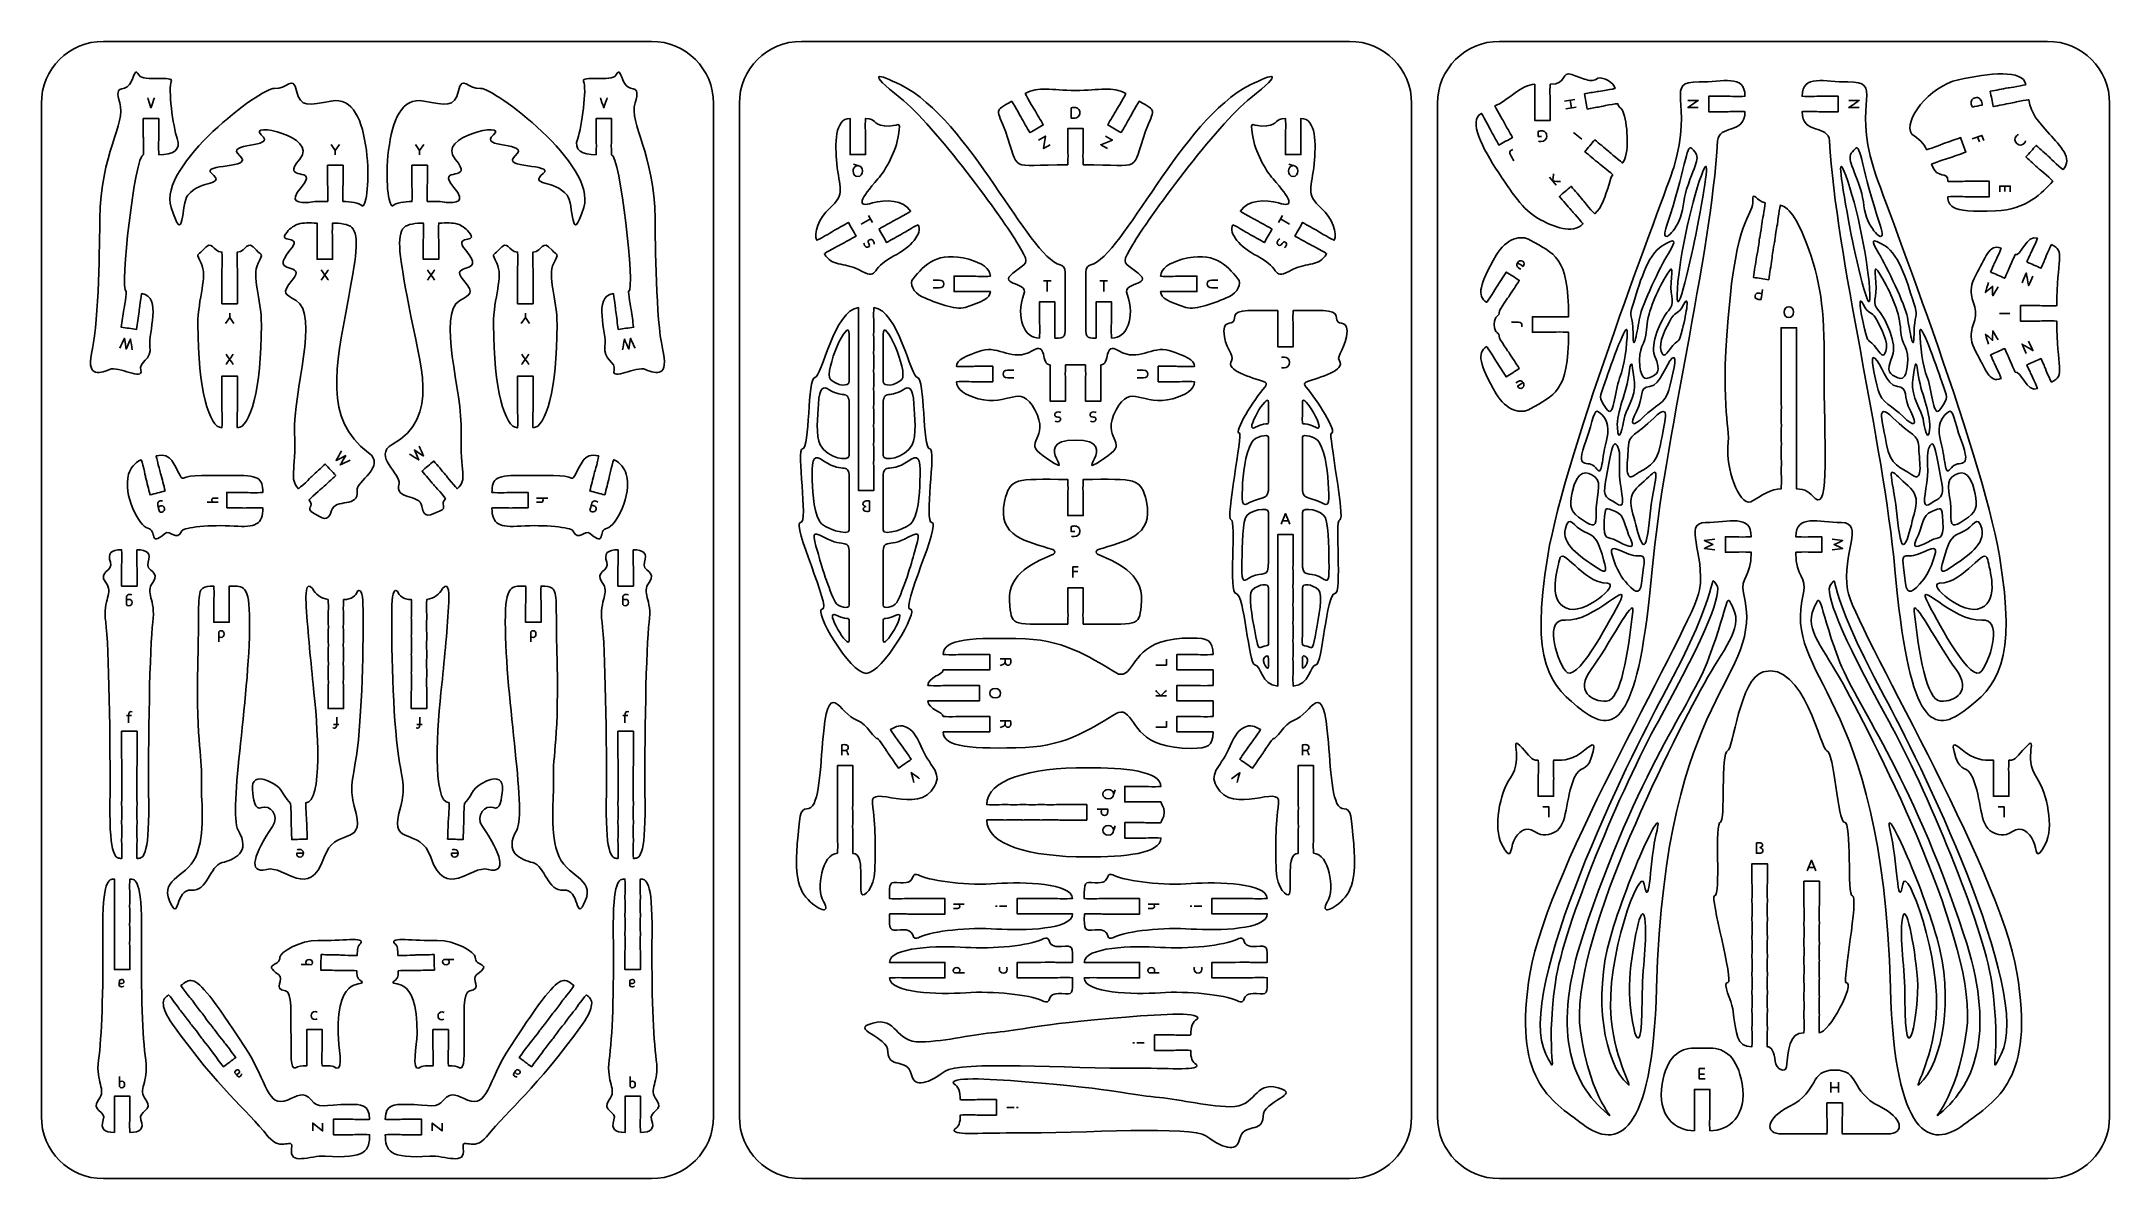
# Model space of a CAD drawing. Extents: x 5 to 405, y 10 to 230.
import ezdxf

# ---------------------------------------------------------------- set-up
doc = ezdxf.new("R2010")
doc.units = 0
doc.header["$MEASUREMENT"] = 0
doc.layers.add('DEFAULT', color=18, linetype='CONTINUOUS')

msp = doc.modelspace()

# ---------------------------------------------------------------- linework, layer by layer
at = {"layer": 'DEFAULT', "color": 18}
for points in [[(299.59, 218.43), (301.58, 218.78)], [(301.84, 217.3), (299.85, 216.95)], [(300.64, 218.61), (300.9, 217.13)], [(302.9, 211.09), (301.34, 212.38)], [(61.83, 208.91), (61.06, 210.07)], [(62.64, 210.07), (61.83, 208.91), (61.83, 208.05)], [(78.13, 208.91), (77.36, 210.07)], [(78.94, 210.07), (78.13, 208.91), (78.13, 208.05)], [(200.13, 210.01), (198.82, 209.26), (199.18, 211.66), (197.85, 210.9)], [(211.2, 209.25), (209.89, 210.01), (212.15, 210.9), (210.83, 211.66)], [(378.4, 211.15), (380.31, 211.82), (380.67, 210.8)], [(379.47, 211.53), (379.81, 210.56)], [(297.99, 202.18), (296.68, 203.71)], [(383.75, 200.87), (383.75, 202), (385.77, 202), (385.77, 200.91)], [(384.7, 200.96), (384.7, 202)], [(164.98, 196.29), (165.71, 194.98)], [(244.29, 194.98), (245.02, 196.29)], [(165.35, 195.64), (163.58, 194.65)], [(244.65, 195.64), (246.41, 194.65)], [(198.78, 183.65), (200.28, 183.65)], [(199.53, 183.65), (199.53, 181.63)], [(209.72, 183.65), (211.22, 183.65)], [(210.47, 183.65), (210.47, 181.63)], [(40.62, 175.39), (41.43, 176.55), (41.43, 177.41)], [(41.43, 176.55), (42.2, 175.39)], [(97.8, 175.39), (98.61, 176.55), (98.61, 177.41)], [(98.61, 176.55), (99.38, 175.39)], [(385.73, 177.38), (383.71, 177.38)], [(39.21, 140.83), (37.08, 140.83)], [(100.79, 141.64), (102.92, 141.64)], [(244.76, 136.63), (245.6, 138.65), (246.46, 136.63)], [(246.19, 137.27), (245.03, 137.27)], [(204.46, 126.3), (204.46, 128.32), (205.54, 128.32)], [(204.46, 127.43), (205.48, 127.43)], [(222.57, 110.47), (222.57, 109.34), (220.54, 109.34)], [(222.57, 103.38), (220.54, 103.38)], [(21.44, 99.6), (22.46, 99.6)], [(62.53, 97.85), (61.51, 97.85)], [(78.62, 97.85), (77.6, 97.85)], [(117.43, 99.6), (118.45, 99.6)], [(222.57, 98.47), (222.57, 97.34), (220.54, 97.34)], [(295.41, 81.93), (296.54, 81.93), (296.54, 79.91)], [(383.47, 81.93), (384.59, 81.93), (384.59, 79.91)], [(346.52, 69.56), (347.36, 71.58), (348.21, 69.56)], [(347.94, 70.2), (346.78, 70.2)], [(181.38, 63.1), (183.5, 63.1)], [(189.83, 62.7), (189.51, 62.7)], [(191.75, 62.7), (190.3, 62.7)], [(219.04, 63.1), (221.17, 63.1)], [(227.5, 62.7), (227.17, 62.7)], [(229.41, 62.7), (227.96, 62.7)], [(216.38, 36.3), (216.06, 36.3)], [(218.3, 36.3), (216.85, 36.3)], [(326.75, 29.28), (325.62, 29.28), (325.62, 31.3), (326.71, 31.3)], [(326.66, 30.23), (325.62, 30.23)], [(351.06, 26.67), (351.06, 28.69)], [(352.57, 28.69), (352.57, 26.67)], [(352.57, 27.62), (351.06, 27.62)], [(57.49, 19.22), (57.49, 20.74), (59.39, 19.22), (59.39, 20.75)], [(82.51, 20.75), (82.51, 19.24), (80.61, 20.75), (80.61, 19.22)], [(191.7, 23.79), (193.15, 23.79)], [(193.62, 23.79), (193.94, 23.79)]]:
    msp.add_lwpolyline(points, dxfattribs=at)
at = {"layer": 'DEFAULT', "color": 1}
for points, knots in [([(123, 10), (87.67, 10), (52.33, 10), (17, 10), (10.37, 10), (5, 15.37), (5, 22), (5, 87.33), (5, 152.67), (5, 218), (5, 224.63), (10.37, 230), (17, 230), (52.33, 230), (87.67, 230), (123, 230), (129.63, 230), (135, 224.63), (135, 218), (135, 152.67), (135, 87.33), (135, 22), (135, 15.37), (129.63, 10), (123, 10)], [0, 0, 0, 0, 300.472, 300.472, 300.472, 301.472, 301.472, 301.472, 857.062, 857.062, 857.062, 858.062, 858.062, 858.062, 1158.534, 1158.534, 1158.534, 1159.534, 1159.534, 1159.534, 1715.124, 1715.124, 1715.124, 1716.124, 1716.124, 1716.124, 1716.124]), ([(258, 10), (222.67, 10), (187.33, 10), (152, 10), (145.37, 10), (140, 15.37), (140, 22), (140, 87.33), (140, 152.67), (140, 218), (140, 224.63), (145.37, 230), (152, 230), (187.33, 230), (222.67, 230), (258, 230), (264.63, 230), (270, 224.63), (270, 218), (270, 152.67), (270, 87.33), (270, 22), (270, 15.37), (264.63, 10), (258, 10)], [0, 0, 0, 0, 300.472, 300.472, 300.472, 301.472, 301.472, 301.472, 857.062, 857.062, 857.062, 858.062, 858.062, 858.062, 1158.534, 1158.534, 1158.534, 1159.534, 1159.534, 1159.534, 1715.124, 1715.124, 1715.124, 1716.124, 1716.124, 1716.124, 1716.124]), ([(393, 10), (357.67, 10), (322.33, 10), (287, 10), (280.37, 10), (275, 15.37), (275, 22), (275, 87.33), (275, 152.67), (275, 218), (275, 224.63), (280.37, 230), (287, 230), (322.33, 230), (357.67, 230), (393, 230), (399.63, 230), (405, 224.63), (405, 218), (405, 152.67), (405, 87.33), (405, 22), (405, 15.37), (399.63, 10), (393, 10)], [0, 0, 0, 0, 300.472, 300.472, 300.472, 301.472, 301.472, 301.472, 857.062, 857.062, 857.062, 858.062, 858.062, 858.062, 1158.534, 1158.534, 1158.534, 1159.534, 1159.534, 1159.534, 1715.124, 1715.124, 1715.124, 1716.124, 1716.124, 1716.124, 1716.124]), ([(27.72, 211.56), (27.72, 212.73), (27.72, 213.9), (27.72, 215.06), (26.72, 215.06), (25.72, 215.06), (24.72, 215.06), (24.72, 213.9), (24.72, 212.73), (24.72, 211.56), (24.72, 211.29), (24.77, 210.78), (24.77, 209.81), (24.77, 208.85), (24.75, 208.06), (24.72, 208.06), (23.15, 208.06), (20.03, 181.83), (21.43, 181.63), (21.46, 181.63), (21.37, 180.85), (21.24, 179.89), (21.1, 178.93), (20.98, 178.43), (20.94, 178.16), (20.78, 177.01), (20.62, 175.85), (20.46, 174.7), (21.45, 174.56), (22.44, 174.42), (23.43, 174.28), (23.59, 175.44), (23.75, 176.59), (23.91, 177.75), (23.95, 178.02), (23.97, 178.53), (24.11, 179.49), (24.24, 180.44), (24.38, 181.22), (24.4, 181.21), (28.44, 180.64), (25.61, 173.59), (26, 171.02), (26.41, 168.35), (23.79, 167.99), (24.23, 166.37), (24.79, 164.3), (19.94, 167.26), (18.17, 166.53), (15.95, 165.6), (13.59, 164.98), (14.87, 170.58), (16.14, 176.14), (16.26, 191.1), (16.3, 195.68), (16.4, 208.32), (21.4, 214.1), (20.17, 218.09), (18.94, 222.07), (21.17, 219.92), (22.27, 222), (23.05, 223.46), (23.08, 224.89), (23.89, 223.46), (24.7, 222.03), (30.73, 223.53), (30.12, 222.25), (29.51, 220.98), (30.43, 213.44), (31.28, 211.2), (32.14, 208.96), (30.32, 208.06), (27.72, 208.06), (27.7, 208.06), (27.67, 208.85), (27.67, 209.81), (27.67, 210.78), (27.72, 211.29), (27.72, 211.56)], [1, 1, 1, 1, 10.92, 10.92, 10.92, 19.42, 19.42, 19.42, 29.34, 29.34, 29.34, 30.34, 30.34, 30.34, 31.34, 31.34, 31.34, 32.34, 32.34, 32.34, 33.34, 33.34, 33.34, 34.34, 34.34, 34.34, 44.259601, 44.259601, 44.259601, 52.759329, 52.759329, 52.759329, 62.678931, 62.678931, 62.678931, 63.678931, 63.678931, 63.678931, 64.678931, 64.678931, 64.678931, 65.678931, 65.678931, 65.678931, 66.678931, 66.678931, 66.678931, 67.678931, 67.678931, 67.678931, 68.678931, 68.678931, 68.678931, 69.678931, 69.678931, 69.678931, 70.678931, 70.678931, 70.678931, 71.678931, 71.678931, 71.678931, 72.678931, 72.678931, 72.678931, 73.678931, 73.678931, 73.678931, 74.678931, 74.678931, 74.678931, 75.678931, 75.678931, 75.678931, 76.678931, 76.678931, 76.678931, 77.678931, 77.678931, 77.678931, 77.678931]), ([(112.28, 211.56), (112.28, 212.73), (112.28, 213.9), (112.28, 215.06), (113.28, 215.06), (114.28, 215.06), (115.28, 215.06), (115.28, 213.9), (115.28, 212.73), (115.28, 211.56), (115.28, 211.29), (115.23, 210.78), (115.23, 209.81), (115.23, 208.85), (115.25, 208.06), (115.28, 208.06), (116.85, 208.06), (119.97, 181.83), (118.57, 181.63), (118.54, 181.63), (118.63, 180.85), (118.76, 179.89), (118.9, 178.93), (119.02, 178.43), (119.06, 178.16), (119.22, 177.01), (119.38, 175.85), (119.54, 174.7), (118.55, 174.56), (117.56, 174.42), (116.57, 174.28), (116.41, 175.44), (116.25, 176.59), (116.09, 177.75), (116.05, 178.02), (116.03, 178.53), (115.89, 179.49), (115.76, 180.44), (115.62, 181.22), (115.6, 181.21), (111.56, 180.64), (114.39, 173.59), (114, 171.02), (113.59, 168.35), (116.21, 167.99), (115.77, 166.37), (115.21, 164.3), (120.06, 167.26), (121.83, 166.53), (124.05, 165.6), (126.41, 164.98), (125.13, 170.58), (123.86, 176.14), (123.74, 191.1), (123.7, 195.68), (123.6, 208.32), (118.6, 214.1), (119.83, 218.09), (121.06, 222.07), (118.83, 219.92), (117.73, 222), (116.95, 223.46), (116.92, 224.89), (116.11, 223.46), (115.3, 222.03), (109.27, 223.53), (109.88, 222.25), (110.49, 220.98), (109.57, 213.44), (108.72, 211.2), (107.86, 208.96), (109.68, 208.06), (112.28, 208.06), (112.3, 208.06), (112.33, 208.85), (112.33, 209.81), (112.33, 210.78), (112.28, 211.29), (112.28, 211.56)], [1, 1, 1, 1, 10.92, 10.92, 10.92, 19.42, 19.42, 19.42, 29.34, 29.34, 29.34, 30.34, 30.34, 30.34, 31.34, 31.34, 31.34, 32.34, 32.34, 32.34, 33.34, 33.34, 33.34, 34.34, 34.34, 34.34, 44.259601, 44.259601, 44.259601, 52.759329, 52.759329, 52.759329, 62.678931, 62.678931, 62.678931, 63.678931, 63.678931, 63.678931, 64.678931, 64.678931, 64.678931, 65.678931, 65.678931, 65.678931, 66.678931, 66.678931, 66.678931, 67.678931, 67.678931, 67.678931, 68.678931, 68.678931, 68.678931, 69.678931, 69.678931, 69.678931, 70.678931, 70.678931, 70.678931, 71.678931, 71.678931, 71.678931, 72.678931, 72.678931, 72.678931, 73.678931, 73.678931, 73.678931, 74.678931, 74.678931, 74.678931, 75.678931, 75.678931, 75.678931, 76.678931, 76.678931, 76.678931, 77.678931, 77.678931, 77.678931, 77.678931]), ([(201.03, 172.6), (203.03, 172.6), (203.03, 172.6), (203.03, 175.93), (203.03, 179.05), (203.03, 182.17), (203.03, 185.29), (203.03, 186.28), (202.36, 186.65), (202.03, 186.74), (195.76, 188.5), (184.6, 214.82), (171.23, 221.56), (166.65, 223.87), (164.51, 224.3), (171.11, 219.07), (177.7, 213.84), (191.22, 195.46), (193.89, 190.73), (195.79, 187.36), (196.17, 187.44), (193.64, 185.73), (188.99, 182.57), (195.97, 183.78), (195.03, 181.1), (193.41, 176.45), (195.03, 172.6), (198.03, 172.6), (198.06, 172.6), (198.08, 173.38), (198.08, 174.35), (198.08, 175.31), (198.03, 175.83), (198.03, 176.1), (198.03, 177.26), (198.03, 178.43), (198.03, 179.6), (199.03, 179.6), (200.03, 179.6), (201.03, 179.6), (201.03, 178.43), (201.03, 177.26), (201.03, 176.1), (201.03, 175.83), (200.98, 175.31), (200.98, 174.35), (200.98, 173.38), (201, 172.6), (201.03, 172.6)], [1, 1, 1, 1, 2, 2, 2, 28.53, 28.53, 28.53, 29.53, 29.53, 29.53, 30.53, 30.53, 30.53, 31.53, 31.53, 31.53, 32.53, 32.53, 32.53, 33.53, 33.53, 33.53, 34.53, 34.53, 34.53, 35.53, 35.53, 35.53, 36.53, 36.53, 36.53, 37.53, 37.53, 37.53, 47.45, 47.45, 47.45, 55.95, 55.95, 55.95, 65.87, 65.87, 65.87, 66.87, 66.87, 66.87, 67.87, 67.87, 67.87, 67.87]), ([(208.97, 172.6), (206.97, 172.6), (206.97, 172.6), (206.97, 175.93), (206.97, 179.05), (206.97, 182.17), (206.97, 185.29), (206.97, 186.28), (207.64, 186.65), (207.97, 186.74), (214.24, 188.5), (225.4, 214.82), (238.77, 221.56), (243.35, 223.87), (245.49, 224.3), (238.89, 219.07), (232.3, 213.84), (218.78, 195.46), (216.11, 190.73), (214.21, 187.36), (213.83, 187.44), (216.36, 185.73), (221.01, 182.57), (214.03, 183.78), (214.97, 181.1), (216.59, 176.45), (214.97, 172.6), (211.97, 172.6), (211.94, 172.6), (211.92, 173.38), (211.92, 174.35), (211.92, 175.31), (211.97, 175.83), (211.97, 176.1), (211.97, 177.26), (211.97, 178.43), (211.97, 179.6), (210.97, 179.6), (209.97, 179.6), (208.97, 179.6), (208.97, 178.43), (208.97, 177.26), (208.97, 176.1), (208.97, 175.83), (209.02, 175.31), (209.02, 174.35), (209.02, 173.38), (209, 172.6), (208.97, 172.6)], [1, 1, 1, 1, 2, 2, 2, 28.53, 28.53, 28.53, 29.53, 29.53, 29.53, 30.53, 30.53, 30.53, 31.53, 31.53, 31.53, 32.53, 32.53, 32.53, 33.53, 33.53, 33.53, 34.53, 34.53, 34.53, 35.53, 35.53, 35.53, 36.53, 36.53, 36.53, 37.53, 37.53, 37.53, 47.45, 47.45, 47.45, 55.95, 55.95, 55.95, 65.87, 65.87, 65.87, 66.87, 66.87, 66.87, 67.87, 67.87, 67.87, 67.87]), ([(290.03, 220.05), (291.28, 220.92), (292.57, 221.67), (293.81, 221.69), (293.84, 221.69), (293.85, 220.91), (293.86, 219.95), (293.86, 218.98), (293.81, 218.47), (293.81, 218.2), (293.81, 217.03), (293.81, 215.87), (293.81, 214.7), (294.81, 214.7), (295.81, 214.7), (296.81, 214.7), (296.81, 215.87), (296.81, 217.03), (296.81, 218.2), (296.81, 218.47), (296.76, 218.98), (296.76, 219.95), (296.76, 220.91), (296.78, 221.7), (296.81, 221.7), (300.24, 221.71), (298.88, 224.31), (300.96, 223.58), (301.9, 223.25), (302.85, 222.92), (303.79, 222.59), (304.64, 222.29), (305.34, 222.34), (306, 222.88), (307.17, 223.16), (309.17, 221.97), (309.36, 220.9), (309.34, 220.87), (308.58, 220.72), (307.64, 220.55), (306.69, 220.38), (306.18, 220.34), (305.91, 220.3), (305.09, 220.15), (304.27, 220.01), (303.45, 219.86), (303.62, 218.88), (303.8, 217.9), (303.97, 216.91), (304.79, 217.06), (305.61, 217.2), (306.43, 217.35), (306.7, 217.39), (307.19, 217.53), (308.14, 217.7), (309.1, 217.86), (309.87, 217.98), (309.88, 217.95), (310.06, 217.06), (310.62, 217.31), (311.01, 216.09), (311.84, 213.41), (312.12, 208.08), (310.81, 206.5), (310.79, 206.47), (310.18, 206.96), (309.43, 207.57), (308.69, 208.18), (308.32, 208.55), (308.12, 208.72), (307.21, 209.47), (306.31, 210.21), (305.41, 210.95), (304.78, 210.18), (304.14, 209.41), (303.51, 208.64), (304.41, 207.9), (305.3, 207.16), (306.2, 206.42), (306.41, 206.24), (306.84, 205.95), (307.58, 205.34), (308.33, 204.72), (308.91, 204.21), (308.9, 204.18), (308.5, 203.76), (308.58, 203.5), (308.21, 202.36), (307.48, 200.14), (306.8, 197.77), (305.41, 196.64), (305.39, 196.63), (304.86, 197.21), (304.23, 197.94), (303.61, 198.67), (303.31, 199.09), (303.13, 199.3), (302.37, 200.19), (301.61, 201.07), (300.86, 201.96), (300.1, 201.31), (299.34, 200.66), (298.58, 200.01), (299.34, 199.12), (300.1, 198.23), (300.86, 197.35), (301.03, 197.14), (301.41, 196.79), (302.03, 196.05), (302.66, 195.32), (303.14, 194.72), (303.14, 194.69), (302.03, 193.65), (300.64, 193.53), (299.22, 193.81), (297.74, 194.09), (296.23, 194.83), (295.03, 195.42), (292.02, 196.91), (289.87, 199.97), (286.85, 204.56), (283.63, 209.45), (280.87, 214.62), (283.5, 216.07), (283.52, 216.08), (283.92, 215.41), (284.39, 214.56), (284.85, 213.71), (285.06, 213.24), (285.19, 213), (285.75, 211.98), (286.31, 210.96), (286.88, 209.94), (287.75, 210.42), (288.63, 210.9), (289.5, 211.39), (288.94, 212.41), (288.38, 213.43), (287.81, 214.45), (287.68, 214.69), (287.39, 215.11), (286.93, 215.96), (286.47, 216.79), (286.11, 217.48), (286.12, 217.51), (287.27, 217.92), (288.62, 219.06), (290.03, 220.05)], [1, 1, 1, 1, 2, 2, 2, 3, 3, 3, 4, 4, 4, 13.915003, 13.915003, 13.915003, 22.407003, 22.407003, 22.407003, 32.329004, 32.329004, 32.329004, 33.329004, 33.329004, 33.329004, 34.329004, 34.329004, 34.329004, 35.329004, 35.329004, 35.329004, 43.829123, 43.829123, 43.829123, 44.829123, 44.829123, 44.829123, 45.829123, 45.829123, 45.829123, 46.829123, 46.829123, 46.829123, 47.829123, 47.829123, 47.829123, 54.91499, 54.91499, 54.91499, 63.414427, 63.414427, 63.414427, 70.492124, 70.492124, 70.492124, 71.492124, 71.492124, 71.492124, 72.492124, 72.492124, 72.492124, 73.492124, 73.492124, 73.492124, 74.492124, 74.492124, 74.492124, 75.492124, 75.492124, 75.492124, 76.492124, 76.492124, 76.492124, 86.418291, 86.418291, 86.418291, 94.912211, 94.912211, 94.912211, 104.828254, 104.828254, 104.828254, 105.828254, 105.828254, 105.828254, 106.828254, 106.828254, 106.828254, 107.828254, 107.828254, 107.828254, 108.828254, 108.828254, 108.828254, 109.828254, 109.828254, 109.828254, 110.828254, 110.828254, 110.828254, 120.747725, 120.747725, 120.747725, 129.246735, 129.246735, 129.246735, 139.174342, 139.174342, 139.174342, 140.174342, 140.174342, 140.174342, 141.174342, 141.174342, 141.174342, 142.174342, 142.174342, 142.174342, 143.174342, 143.174342, 143.174342, 144.174342, 144.174342, 144.174342, 145.174342, 145.174342, 145.174342, 146.174342, 146.174342, 146.174342, 147.174342, 147.174342, 147.174342, 157.089957, 157.089957, 157.089957, 165.58886, 165.58886, 165.58886, 175.51091, 175.51091, 175.51091, 176.51091, 176.51091, 176.51091, 177.51091, 177.51091, 177.51091, 178.51091, 178.51091, 178.51091, 178.51091]), ([(366.76, 212.07), (364.91, 214.57), (370.07, 221.32), (375.75, 222.57), (381.78, 223.89), (388.22, 224.6), (388.79, 221.66), (388.79, 221.63), (388.02, 221.46), (387.08, 221.28), (386.13, 221.1), (385.62, 221.05), (385.35, 221), (384.2, 220.78), (383.06, 220.56), (381.91, 220.34), (382.1, 219.36), (382.29, 218.37), (382.48, 217.39), (383.62, 217.61), (384.77, 217.83), (385.91, 218.05), (386.18, 218.1), (386.68, 218.25), (387.63, 218.43), (388.57, 218.61), (389.35, 218.74), (389.35, 218.71), (389.92, 215.77), (391.02, 214.76), (393.35, 212.07), (395.34, 209.78), (398.02, 207.41), (396.01, 205.19), (395.99, 205.16), (395.39, 205.67), (394.67, 206.32), (393.96, 206.97), (393.61, 207.35), (393.41, 207.53), (392.54, 208.31), (391.68, 209.09), (390.81, 209.87), (390.14, 209.13), (389.47, 208.39), (388.8, 207.65), (389.67, 206.87), (390.53, 206.08), (391.4, 205.3), (391.6, 205.12), (392.01, 204.82), (392.73, 204.17), (393.44, 203.53), (394, 202.99), (394, 202.96), (391.99, 200.73), (388.87, 197.4), (382.93, 197.19), (378.42, 197.03), (375.95, 197.21), (374.73, 197.95), (374, 198.39), (373.72, 199.04), (373.72, 199.94), (373.72, 199.96), (374.51, 199.99), (375.47, 199.99), (376.44, 199.99), (376.95, 199.94), (377.22, 199.94), (378.72, 199.94), (380.22, 199.94), (381.72, 199.94), (381.72, 200.94), (381.72, 201.94), (381.72, 202.93), (380.22, 202.93), (378.72, 202.93), (377.22, 202.93), (376.95, 202.93), (376.44, 202.89), (375.47, 202.89), (374.51, 202.89), (373.72, 202.91), (373.72, 202.93), (373.72, 205.14), (371.72, 203), (370.56, 206.23), (370.56, 206.25), (371.3, 206.54), (372.2, 206.86), (373.11, 207.18), (373.61, 207.3), (373.87, 207.39), (374.97, 207.78), (376.07, 208.16), (377.17, 208.55), (376.83, 209.49), (376.5, 210.44), (376.17, 211.38), (375.07, 210.99), (373.97, 210.61), (372.87, 210.22), (372.61, 210.13), (372.15, 209.91), (371.24, 209.59), (370.33, 209.27), (369.58, 209.03), (369.57, 209.06), (369.13, 210.22), (368, 211.19), (366.76, 212.07)], [1, 1, 1, 1, 2, 2, 2, 3, 3, 3, 4, 4, 4, 5, 5, 5, 14.917888, 14.917888, 14.917888, 23.419799, 23.419799, 23.419799, 33.337687, 33.337687, 33.337687, 34.337687, 34.337687, 34.337687, 35.337687, 35.337687, 35.337687, 36.337687, 36.337687, 36.337687, 37.337687, 37.337687, 37.337687, 38.337687, 38.337687, 38.337687, 39.337687, 39.337687, 39.337687, 49.256967, 49.256967, 49.256967, 57.760266, 57.760266, 57.760266, 67.686967, 67.686967, 67.686967, 68.686967, 68.686967, 68.686967, 69.686967, 69.686967, 69.686967, 70.686967, 70.686967, 70.686967, 71.686967, 71.686967, 71.686967, 72.686967, 72.686967, 72.686967, 73.686967, 73.686967, 73.686967, 74.686967, 74.686967, 74.686967, 87.436967, 87.436967, 87.436967, 95.936967, 95.936967, 95.936967, 108.686967, 108.686967, 108.686967, 109.686967, 109.686967, 109.686967, 110.686967, 110.686967, 110.686967, 111.686967, 111.686967, 111.686967, 112.686967, 112.686967, 112.686967, 113.686967, 113.686967, 113.686967, 123.59891, 123.59891, 123.59891, 132.100251, 132.100251, 132.100251, 142.012193, 142.012193, 142.012193, 143.012193, 143.012193, 143.012193, 144.012193, 144.012193, 144.012193, 145.012193, 145.012193, 145.012193, 145.012193]), ([(30.09, 197.89), (32.66, 189.68), (32.02, 198.73), (33.32, 200.26), (35.9, 203.3), (40.75, 202.05), (37.94, 204.43), (35.65, 206.38), (46.4, 205.29), (43.36, 207.87), (40.11, 210.63), (50.77, 209.19), (47.53, 211.94), (44.59, 214.43), (58.8, 211.72), (54.98, 207.22), (50.94, 202.47), (58.98, 206.16), (55.24, 201.76), (52.6, 198.64), (55.05, 198.83), (56.67, 198.82), (57.78, 199.14), (58.75, 199.02), (60.35, 199.02), (60.38, 199.02), (60.4, 199.8), (60.4, 200.77), (60.4, 201.74), (60.35, 202.25), (60.35, 202.52), (60.35, 203.69), (60.35, 204.85), (60.35, 206.02), (61.35, 206.02), (62.35, 206.02), (63.35, 206.02), (63.35, 204.85), (63.35, 203.68), (63.35, 202.52), (63.35, 202.25), (63.3, 201.73), (63.3, 200.77), (63.3, 199.81), (63.32, 199.04), (63.35, 199.02), (64.73, 199.02), (66.45, 198.79), (67.06, 198.17), (67.88, 198.03), (68.56, 203.29), (67.85, 208.95), (67.13, 214.62), (65.31, 219.28), (61.04, 218.46), (56.76, 217.64), (55.09, 217.12), (54.35, 220.41), (53.62, 223.69), (52.49, 220.62), (50.05, 220.87), (47.6, 221.12), (27.51, 206.1), (30.09, 197.89)], [1, 1, 1, 1, 2, 2, 2, 3, 3, 3, 4, 4, 4, 5, 5, 5, 6, 6, 6, 7, 7, 7, 8, 8, 8, 9, 9, 9, 10, 10, 10, 11, 11, 11, 20.912001, 20.912001, 20.912001, 29.412001, 29.412001, 29.412001, 39.338002, 39.338002, 39.338002, 40.338002, 40.338002, 40.338002, 41.338002, 41.338002, 41.338002, 42.338002, 42.338002, 42.338002, 43.338002, 43.338002, 43.338002, 44.338002, 44.338002, 44.338002, 45.338002, 45.338002, 45.338002, 46.338002, 46.338002, 46.338002, 47.338002, 47.338002, 47.338002, 47.338002]), ([(109.91, 197.89), (107.34, 189.68), (107.98, 198.73), (106.68, 200.26), (104.1, 203.3), (99.25, 202.05), (102.06, 204.43), (104.35, 206.38), (93.6, 205.29), (96.64, 207.87), (99.89, 210.63), (89.23, 209.19), (92.47, 211.94), (95.41, 214.43), (81.2, 211.72), (85.02, 207.22), (89.06, 202.47), (81.02, 206.16), (84.76, 201.76), (87.4, 198.64), (84.95, 198.83), (83.33, 198.82), (82.22, 199.14), (81.25, 199.02), (79.65, 199.02), (79.63, 199.02), (79.6, 199.8), (79.6, 200.77), (79.6, 201.74), (79.65, 202.25), (79.65, 202.52), (79.65, 203.69), (79.65, 204.85), (79.65, 206.02), (78.65, 206.02), (77.65, 206.02), (76.65, 206.02), (76.65, 204.85), (76.65, 203.68), (76.65, 202.52), (76.65, 202.25), (76.7, 201.73), (76.7, 200.77), (76.7, 199.81), (76.68, 199.04), (76.65, 199.02), (75.27, 199.02), (73.55, 198.79), (72.94, 198.17), (72.12, 198.03), (71.44, 203.29), (72.15, 208.95), (72.87, 214.62), (74.69, 219.28), (78.96, 218.46), (83.24, 217.64), (84.91, 217.12), (85.65, 220.41), (86.38, 223.69), (87.51, 220.62), (89.95, 220.87), (92.4, 221.12), (112.49, 206.1), (109.91, 197.89)], [1, 1, 1, 1, 2, 2, 2, 3, 3, 3, 4, 4, 4, 5, 5, 5, 6, 6, 6, 7, 7, 7, 8, 8, 8, 9, 9, 9, 10, 10, 10, 11, 11, 11, 20.912001, 20.912001, 20.912001, 29.412001, 29.412001, 29.412001, 39.338002, 39.338002, 39.338002, 40.338002, 40.338002, 40.338002, 41.338002, 41.338002, 41.338002, 42.338002, 42.338002, 42.338002, 43.338002, 43.338002, 43.338002, 44.338002, 44.338002, 44.338002, 45.338002, 45.338002, 45.338002, 46.338002, 46.338002, 46.338002, 47.338002, 47.338002, 47.338002, 47.338002]), ([(192.67, 218.4), (192.7, 218.4), (193.11, 217.74), (193.59, 216.91), (194.07, 216.08), (194.28, 215.61), (194.42, 215.37), (195, 214.36), (195.59, 213.35), (196.17, 212.34), (197.04, 212.84), (197.9, 213.34), (198.77, 213.84), (198.19, 214.85), (197.6, 215.86), (197.02, 216.87), (196.88, 217.11), (196.58, 217.53), (196.1, 218.36), (195.62, 219.2), (195.24, 219.89), (195.27, 219.9), (197.87, 221.4), (200.26, 220.5), (205, 220.5), (209.74, 220.5), (212.14, 221.4), (214.73, 219.9), (214.76, 219.89), (214.39, 219.2), (213.9, 218.36), (213.42, 217.53), (213.12, 217.11), (212.99, 216.87), (212.4, 215.86), (211.82, 214.85), (211.23, 213.84), (212.1, 213.34), (212.97, 212.84), (213.83, 212.34), (214.42, 213.35), (215, 214.36), (215.58, 215.37), (215.72, 215.61), (215.93, 216.08), (216.41, 216.91), (216.89, 217.74), (217.3, 218.4), (217.33, 218.4), (220.85, 216.39), (220.19, 217.03), (218.57, 212.62), (215.61, 204.51), (218.35, 206.12), (206.5, 206.12), (206.47, 206.12), (206.45, 206.91), (206.45, 207.87), (206.45, 208.84), (206.5, 209.35), (206.5, 209.62), (206.5, 210.79), (206.5, 211.95), (206.5, 213.12), (205.5, 213.12), (204.5, 213.12), (203.5, 213.12), (203.5, 211.95), (203.5, 210.79), (203.5, 209.62), (203.5, 209.35), (203.55, 208.84), (203.55, 207.87), (203.55, 206.91), (203.53, 206.12), (203.5, 206.12), (191.65, 206.12), (194.39, 204.51), (191.43, 212.62), (189.81, 217.03), (189.15, 216.39), (192.67, 218.4)], [1, 1, 1, 1, 2, 2, 2, 3, 3, 3, 12.924162, 12.924162, 12.924162, 21.431771, 21.431771, 21.431771, 31.355933, 31.355933, 31.355933, 32.355933, 32.355933, 32.355933, 33.355933, 33.355933, 33.355933, 34.355933, 34.355933, 34.355933, 35.355933, 35.355933, 35.355933, 36.355933, 36.355933, 36.355933, 37.355933, 37.355933, 37.355933, 47.280096, 47.280096, 47.280096, 55.787704, 55.787704, 55.787704, 65.706862, 65.706862, 65.706862, 66.706862, 66.706862, 66.706862, 67.706862, 67.706862, 67.706862, 68.706862, 68.706862, 68.706862, 69.706862, 69.706862, 69.706862, 70.706862, 70.706862, 70.706862, 71.706862, 71.706862, 71.706862, 81.626862, 81.626862, 81.626862, 90.126862, 90.126862, 90.126862, 100.046862, 100.046862, 100.046862, 101.046862, 101.046862, 101.046862, 102.046862, 102.046862, 102.046862, 103.046862, 103.046862, 103.046862, 104.046862, 104.046862, 104.046862, 104.046862]), ([(330.98, 216.39), (329.82, 216.39), (328.65, 216.39), (327.48, 216.39), (327.48, 217.39), (327.48, 218.39), (327.48, 219.39), (328.65, 219.39), (329.82, 219.39), (330.98, 219.39), (331.26, 219.39), (331.77, 219.34), (332.73, 219.34), (333.7, 219.34), (334.48, 219.36), (334.48, 219.39), (334.48, 223.8), (330.07, 222.06), (325.64, 222.15), (318.6, 222.28), (324.67, 218.4), (320.69, 205.57), (319.09, 200.43), (299.8, 151.17), (296.33, 130.51), (292.86, 109.84), (296.74, 105.26), (303.19, 100.44), (309.64, 95.63), (313.91, 98.85), (316.53, 127.83), (318.8, 152.92), (327.86, 188.04), (329.18, 210.73), (329.36, 213.95), (334.48, 211.92), (334.48, 216.39), (334.48, 216.42), (333.7, 216.44), (332.73, 216.44), (331.77, 216.44), (331.26, 216.39), (330.98, 216.39)], [1, 1, 1, 1, 10.92, 10.92, 10.92, 19.42, 19.42, 19.42, 29.34, 29.34, 29.34, 30.34, 30.34, 30.34, 31.34, 31.34, 31.34, 32.34, 32.34, 32.34, 33.34, 33.34, 33.34, 34.34, 34.34, 34.34, 35.34, 35.34, 35.34, 36.34, 36.34, 36.34, 37.34, 37.34, 37.34, 38.34, 38.34, 38.34, 39.34, 39.34, 39.34, 40.34, 40.34, 40.34, 40.34]), ([(347.27, 216.44), (346.3, 216.44), (345.52, 216.42), (345.52, 216.39), (345.52, 211.92), (350.64, 213.95), (350.82, 210.73), (352.14, 188.04), (361.2, 152.92), (363.47, 127.83), (366.09, 98.85), (370.36, 95.63), (376.81, 100.44), (383.26, 105.26), (387.14, 109.84), (383.67, 130.51), (380.2, 151.17), (360.91, 200.43), (359.31, 205.57), (355.33, 218.4), (361.4, 222.28), (354.36, 222.15), (349.93, 222.06), (345.52, 223.8), (345.52, 219.39), (345.52, 219.36), (346.3, 219.34), (347.27, 219.34), (348.23, 219.34), (348.74, 219.39), (349.02, 219.39), (350.18, 219.39), (351.35, 219.39), (352.52, 219.39), (352.52, 218.39), (352.52, 217.39), (352.52, 216.39), (351.35, 216.39), (350.18, 216.39), (349.02, 216.39), (348.74, 216.39), (348.23, 216.44), (347.27, 216.44)], [1, 1, 1, 1, 2, 2, 2, 3, 3, 3, 4, 4, 4, 5, 5, 5, 6, 6, 6, 7, 7, 7, 8, 8, 8, 9, 9, 9, 10, 10, 10, 11, 11, 11, 20.92, 20.92, 20.92, 29.42, 29.42, 29.42, 39.34, 39.34, 39.34, 40.34, 40.34, 40.34, 40.34]), ([(174.57, 194.51), (174.54, 194.53), (173.85, 194.17), (173.02, 193.7), (172.18, 193.22), (171.76, 192.93), (171.52, 192.8), (170.5, 192.23), (169.48, 191.66), (168.47, 191.09), (167.98, 191.96), (167.49, 192.83), (167, 193.7), (168.02, 194.27), (169.03, 194.84), (170.05, 195.41), (170.29, 195.55), (170.76, 195.75), (171.6, 196.23), (172.44, 196.7), (173.11, 197.1), (173.1, 197.13), (171.85, 199.35), (168.1, 199.47), (165.74, 198.74), (162.54, 197.76), (163.32, 199.46), (166.8, 203.4), (168.27, 205.06), (170.31, 208.7), (170.76, 211.89), (171.22, 215.23), (170.91, 213.3), (168.05, 213.64), (165.59, 213.93), (166.59, 215.09), (164.4, 215.09), (164.37, 215.09), (164.35, 214.3), (164.35, 213.34), (164.35, 212.37), (164.4, 211.86), (164.4, 211.59), (164.4, 210.42), (164.4, 209.26), (164.4, 208.09), (163.4, 208.09), (162.4, 208.09), (161.4, 208.09), (161.4, 209.26), (161.4, 210.42), (161.4, 211.59), (161.4, 211.86), (161.45, 212.37), (161.45, 213.34), (161.45, 214.29), (161.42, 215.07), (161.4, 215.09), (158.4, 215.09), (158.48, 210.03), (158.84, 206.36), (159.3, 201.78), (160.6, 200.47), (157.48, 197.74), (155.29, 195.82), (154.27, 192.8), (154.98, 191.53), (155.01, 191.52), (155.7, 191.88), (156.53, 192.35), (157.37, 192.82), (157.79, 193.11), (158.03, 193.25), (159.05, 193.82), (160.06, 194.39), (161.08, 194.96), (161.57, 194.09), (162.06, 193.22), (162.55, 192.34), (161.53, 191.77), (160.51, 191.2), (159.5, 190.63), (159.26, 190.5), (158.79, 190.29), (157.95, 189.82), (157.1, 189.34), (156.43, 188.94), (156.45, 188.92), (157.91, 186.3), (160.09, 187.37), (163.01, 185.84), (167.22, 183.62), (164.87, 185.94), (169.86, 188.48), (173.08, 190.12), (175.51, 192.83), (174.57, 194.51)], [1, 1, 1, 1, 2, 2, 2, 3, 3, 3, 12.915438, 12.915438, 12.915438, 21.415153, 21.415153, 21.415153, 31.337993, 31.337993, 31.337993, 32.337993, 32.337993, 32.337993, 33.337993, 33.337993, 33.337993, 34.337993, 34.337993, 34.337993, 35.337993, 35.337993, 35.337993, 36.337993, 36.337993, 36.337993, 37.337993, 37.337993, 37.337993, 38.337993, 38.337993, 38.337993, 39.337993, 39.337993, 39.337993, 40.337993, 40.337993, 40.337993, 50.263993, 50.263993, 50.263993, 58.760993, 58.760993, 58.760993, 68.672993, 68.672993, 68.672993, 69.672993, 69.672993, 69.672993, 70.672993, 70.672993, 70.672993, 71.672993, 71.672993, 71.672993, 72.672993, 72.672993, 72.672993, 73.672993, 73.672993, 73.672993, 74.672993, 74.672993, 74.672993, 75.672993, 75.672993, 75.672993, 85.582049, 85.582049, 85.582049, 94.080892, 94.080892, 94.080892, 103.998333, 103.998333, 103.998333, 104.998333, 104.998333, 104.998333, 105.998333, 105.998333, 105.998333, 106.998333, 106.998333, 106.998333, 107.998333, 107.998333, 107.998333, 108.998333, 108.998333, 108.998333, 108.998333]), ([(235.43, 194.51), (235.46, 194.53), (236.15, 194.17), (236.98, 193.7), (237.82, 193.22), (238.24, 192.93), (238.48, 192.8), (239.5, 192.23), (240.52, 191.66), (241.53, 191.09), (242.02, 191.96), (242.51, 192.83), (243, 193.7), (241.98, 194.27), (240.97, 194.84), (239.95, 195.41), (239.71, 195.55), (239.24, 195.75), (238.4, 196.23), (237.56, 196.7), (236.89, 197.1), (236.9, 197.13), (238.15, 199.35), (241.9, 199.47), (244.26, 198.74), (247.46, 197.76), (246.68, 199.46), (243.2, 203.4), (241.73, 205.06), (239.69, 208.7), (239.24, 211.89), (238.78, 215.23), (239.09, 213.3), (241.95, 213.64), (244.41, 213.93), (243.41, 215.09), (245.6, 215.09), (245.63, 215.09), (245.65, 214.3), (245.65, 213.34), (245.65, 212.37), (245.6, 211.86), (245.6, 211.59), (245.6, 210.42), (245.6, 209.26), (245.6, 208.09), (246.6, 208.09), (247.6, 208.09), (248.6, 208.09), (248.6, 209.26), (248.6, 210.42), (248.6, 211.59), (248.6, 211.86), (248.55, 212.37), (248.55, 213.34), (248.55, 214.29), (248.58, 215.07), (248.6, 215.09), (251.6, 215.09), (251.52, 210.03), (251.16, 206.36), (250.7, 201.78), (249.4, 200.47), (252.52, 197.74), (254.71, 195.82), (255.73, 192.8), (255.02, 191.53), (254.99, 191.52), (254.3, 191.88), (253.47, 192.35), (252.63, 192.82), (252.21, 193.11), (251.97, 193.25), (250.95, 193.82), (249.94, 194.39), (248.92, 194.96), (248.43, 194.09), (247.94, 193.22), (247.45, 192.34), (248.47, 191.77), (249.49, 191.2), (250.5, 190.63), (250.74, 190.5), (251.21, 190.29), (252.05, 189.82), (252.9, 189.34), (253.57, 188.94), (253.55, 188.92), (252.09, 186.3), (249.91, 187.37), (246.99, 185.84), (242.78, 183.62), (245.13, 185.94), (240.14, 188.48), (236.92, 190.12), (234.49, 192.83), (235.43, 194.51)], [1, 1, 1, 1, 2, 2, 2, 3, 3, 3, 12.915438, 12.915438, 12.915438, 21.415153, 21.415153, 21.415153, 31.337993, 31.337993, 31.337993, 32.337993, 32.337993, 32.337993, 33.337993, 33.337993, 33.337993, 34.337993, 34.337993, 34.337993, 35.337993, 35.337993, 35.337993, 36.337993, 36.337993, 36.337993, 37.337993, 37.337993, 37.337993, 38.337993, 38.337993, 38.337993, 39.337993, 39.337993, 39.337993, 40.337993, 40.337993, 40.337993, 50.263993, 50.263993, 50.263993, 58.760993, 58.760993, 58.760993, 68.672993, 68.672993, 68.672993, 69.672993, 69.672993, 69.672993, 70.672993, 70.672993, 70.672993, 71.672993, 71.672993, 71.672993, 72.672993, 72.672993, 72.672993, 73.672993, 73.672993, 73.672993, 74.672993, 74.672993, 74.672993, 75.672993, 75.672993, 75.672993, 85.582049, 85.582049, 85.582049, 94.080892, 94.080892, 94.080892, 103.998333, 103.998333, 103.998333, 104.998333, 104.998333, 104.998333, 105.998333, 105.998333, 105.998333, 106.998333, 106.998333, 106.998333, 107.998333, 107.998333, 107.998333, 108.998333, 108.998333, 108.998333, 108.998333]), ([(319.37, 194.45), (322.96, 205.06), (323.12, 210.34), (324.17, 209.29), (326.1, 207.38), (325.06, 207.09), (323.18, 201.39), (322.47, 199.24), (322.57, 197.02), (321.76, 195.33), (320.27, 192.19), (318.12, 190.78), (319.37, 194.45)], [1, 1, 1, 1, 2, 2, 2, 3, 3, 3, 4, 4, 4, 5, 5, 5, 5]), ([(325.16, 193.62), (324.22, 188.62), (321.2, 175.27), (321.36, 181.06), (321.53, 186.84), (323.9, 198.32), (326.04, 204.07), (327.85, 208.93), (326.93, 202.98), (325.16, 193.62)], [1, 1, 1, 1, 2, 2, 2, 3, 3, 3, 4, 4, 4, 4]), ([(353.96, 204.07), (356.1, 198.32), (358.47, 186.84), (358.64, 181.06), (358.8, 175.27), (355.78, 188.62), (354.84, 193.62), (353.07, 202.98), (352.15, 208.93), (353.96, 204.07)], [1, 1, 1, 1, 2, 2, 2, 3, 3, 3, 4, 4, 4, 4]), ([(358.24, 195.33), (357.43, 197.02), (357.53, 199.24), (356.82, 201.39), (354.94, 207.09), (353.9, 207.38), (355.83, 209.29), (356.88, 210.34), (357.04, 205.06), (360.63, 194.45), (361.88, 190.78), (359.73, 192.19), (358.24, 195.33)], [1, 1, 1, 1, 2, 2, 2, 3, 3, 3, 4, 4, 4, 5, 5, 5, 5]), ([(346.32, 191.12), (349.06, 183.75), (349.89, 178.54), (349.8, 167.34), (349.68, 152.27), (350.99, 139.26), (348.02, 141.55), (347.13, 142.68), (345.98, 143.49), (344.47, 143.42), (344.44, 143.43), (344.42, 144.21), (344.42, 145.17), (344.42, 146.14), (344.47, 146.65), (344.46, 146.93), (344.46, 147.19), (344.42, 147.71), (344.42, 148.67), (344.41, 149.64), (344.46, 150.15), (344.46, 150.42), (344.46, 150.7), (344.41, 151.2), (344.41, 152.17), (344.41, 153.14), (344.47, 153.65), (344.46, 153.92), (344.46, 154.19), (344.41, 154.7), (344.41, 155.67), (344.41, 156.63), (344.46, 157.15), (344.46, 157.42), (344.46, 157.7), (344.41, 158.22), (344.41, 159.22), (344.4, 160.21), (344.46, 160.74), (344.46, 161.02), (344.46, 165.54), (344.45, 170.06), (344.45, 174.59), (343.45, 174.59), (342.45, 174.59), (341.45, 174.59), (341.45, 170.06), (341.45, 165.54), (341.46, 161.01), (341.46, 160.73), (341.51, 160.21), (341.51, 159.21), (341.51, 158.22), (341.46, 157.7), (341.46, 157.41), (341.46, 157.14), (341.51, 156.64), (341.51, 155.67), (341.51, 154.7), (341.46, 154.19), (341.46, 153.92), (341.46, 153.64), (341.51, 153.14), (341.51, 152.17), (341.51, 151.21), (341.46, 150.69), (341.46, 150.42), (341.46, 150.15), (341.51, 149.64), (341.52, 148.67), (341.52, 147.71), (341.47, 147.2), (341.46, 146.92), (341.47, 146.65), (341.52, 146.14), (341.52, 145.17), (341.52, 144.21), (341.5, 143.44), (341.47, 143.42), (339.69, 143.48), (337.63, 142.12), (335.63, 140.9), (333.09, 140.22), (330.84, 147.94), (331.19, 151.52), (331.69, 156.54), (329.4, 158.78), (331.58, 180.34), (333.21, 196.48), (336.22, 196.69), (336, 199.13), (335.81, 201.29), (336.88, 198.99), (338.36, 198.76), (338.39, 198.75), (338.29, 197.98), (338.14, 197.02), (337.99, 196.07), (337.86, 195.57), (337.82, 195.3), (337.78, 195.03), (337.75, 194.52), (337.6, 193.57), (337.45, 192.61), (337.32, 192.11), (337.28, 191.84), (337.23, 191.57), (337.2, 191.04), (337.05, 190.06), (336.89, 189.08), (336.76, 188.57), (336.72, 188.29), (336.51, 186.98), (336.3, 185.66), (336.1, 184.34), (337.08, 184.19), (338.07, 184.03), (339.06, 183.88), (339.27, 185.19), (339.47, 186.51), (339.68, 187.83), (339.72, 188.1), (339.76, 188.63), (339.91, 189.61), (340.06, 190.59), (340.2, 191.1), (340.24, 191.38), (340.28, 191.65), (340.31, 192.16), (340.46, 193.11), (340.61, 194.07), (340.74, 194.57), (340.78, 194.84), (340.83, 195.11), (340.85, 195.62), (341.01, 196.57), (341.15, 197.52), (341.3, 198.28), (341.32, 198.29), (343.12, 198.08), (345.09, 194.43), (346.32, 191.12)], [1, 1, 1, 1, 2, 2, 2, 3, 3, 3, 4, 4, 4, 5, 5, 5, 6, 6, 6, 7, 7, 7, 8, 8, 8, 9, 9, 9, 10, 10, 10, 11, 11, 11, 12, 12, 12, 13, 13, 13, 14, 14, 14, 52.468002, 52.468002, 52.468002, 60.980002, 60.980002, 60.980002, 99.456006, 99.456006, 99.456006, 100.456006, 100.456006, 100.456006, 101.456006, 101.456006, 101.456006, 102.456006, 102.456006, 102.456006, 103.456006, 103.456006, 103.456006, 104.456006, 104.456006, 104.456006, 105.456006, 105.456006, 105.456006, 106.456006, 106.456006, 106.456006, 107.456006, 107.456006, 107.456006, 108.456006, 108.456006, 108.456006, 109.456006, 109.456006, 109.456006, 110.456006, 110.456006, 110.456006, 111.456006, 111.456006, 111.456006, 112.456006, 112.456006, 112.456006, 113.456006, 113.456006, 113.456006, 114.456006, 114.456006, 114.456006, 115.456006, 115.456006, 115.456006, 116.456006, 116.456006, 116.456006, 117.456006, 117.456006, 117.456006, 118.456006, 118.456006, 118.456006, 119.456006, 119.456006, 119.456006, 120.456006, 120.456006, 120.456006, 131.789131, 131.789131, 131.789131, 140.292834, 140.292834, 140.292834, 151.625959, 151.625959, 151.625959, 152.625959, 152.625959, 152.625959, 153.625959, 153.625959, 153.625959, 154.625959, 154.625959, 154.625959, 155.625959, 155.625959, 155.625959, 156.625959, 156.625959, 156.625959, 157.625959, 157.625959, 157.625959, 158.625959, 158.625959, 158.625959, 158.625959]), ([(52.51, 193.12), (50.38, 190.62), (55.87, 192.87), (53.08, 189.58), (48.77, 184.49), (56.67, 187.49), (53.52, 183.78), (51.26, 181.1), (52.25, 181.08), (54.26, 179.88), (58.79, 177.18), (53.67, 162.17), (53.98, 154.33), (54.29, 146.5), (52.84, 145.53), (54.74, 143.47), (54.76, 143.45), (55.35, 143.97), (56.06, 144.62), (56.77, 145.28), (57.12, 145.66), (57.31, 145.85), (58.17, 146.64), (59.03, 147.43), (59.89, 148.22), (60.56, 147.49), (61.24, 146.75), (61.92, 146.02), (61.06, 145.23), (60.21, 144.44), (59.35, 143.64), (59.15, 143.46), (58.74, 143.15), (58.03, 142.49), (57.32, 141.84), (56.76, 141.29), (56.78, 141.27), (57.92, 140.04), (55.95, 139.68), (57.62, 138.73), (59.29, 137.78), (60.47, 136.8), (61.12, 139.25), (61.77, 141.71), (66.57, 139.61), (66.05, 143.09), (65.79, 144.82), (71.82, 147.82), (68.26, 150.42), (59.53, 156.82), (62.02, 167.56), (64.14, 178.93), (65.87, 188.23), (66.61, 192.4), (65.04, 194), (64.43, 194.63), (62.71, 194.86), (61.32, 194.85), (61.29, 194.85), (61.27, 194.07), (61.27, 193.1), (61.27, 192.13), (61.32, 191.62), (61.32, 191.35), (61.32, 190.18), (61.32, 189.02), (61.32, 187.85), (60.32, 187.85), (59.32, 187.85), (58.32, 187.85), (58.32, 189.02), (58.32, 190.18), (58.32, 191.35), (58.32, 191.62), (58.37, 192.13), (58.37, 193.1), (58.37, 194.06), (58.35, 194.83), (58.32, 194.85), (56.73, 194.85), (55.75, 194.96), (54.65, 194.65), (54.04, 194.47), (53.13, 193.86), (52.51, 193.12)], [1, 1, 1, 1, 2, 2, 2, 3, 3, 3, 4, 4, 4, 5, 5, 5, 6, 6, 6, 7, 7, 7, 8, 8, 8, 17.920017, 17.920017, 17.920017, 26.42045, 26.42045, 26.42045, 36.340466, 36.340466, 36.340466, 37.340466, 37.340466, 37.340466, 38.340466, 38.340466, 38.340466, 39.340466, 39.340466, 39.340466, 40.340466, 40.340466, 40.340466, 41.340466, 41.340466, 41.340466, 42.340466, 42.340466, 42.340466, 43.340466, 43.340466, 43.340466, 44.340466, 44.340466, 44.340466, 45.340466, 45.340466, 45.340466, 46.340466, 46.340466, 46.340466, 47.340466, 47.340466, 47.340466, 57.259467, 57.259467, 57.259467, 65.752467, 65.752467, 65.752467, 75.671467, 75.671467, 75.671467, 76.671467, 76.671467, 76.671467, 77.671467, 77.671467, 77.671467, 78.671467, 78.671467, 78.671467, 79.671467, 79.671467, 79.671467, 79.671467]), ([(87.67, 193.12), (89.79, 190.62), (84.31, 192.87), (87.09, 189.58), (91.41, 184.49), (83.51, 187.49), (86.65, 183.78), (88.92, 181.1), (87.93, 181.08), (85.92, 179.88), (81.39, 177.18), (86.51, 162.17), (86.2, 154.33), (85.89, 146.5), (87.57, 145.28), (85.43, 143.47), (85.41, 143.45), (84.89, 144.04), (84.27, 144.77), (83.64, 145.51), (83.35, 145.93), (83.17, 146.14), (82.42, 147.03), (81.66, 147.92), (80.91, 148.81), (80.15, 148.17), (79.38, 147.52), (78.62, 146.87), (79.38, 145.98), (80.13, 145.09), (80.88, 144.2), (81.06, 144), (81.43, 143.64), (82.05, 142.9), (82.68, 142.16), (83.17, 141.55), (83.15, 141.53), (81.87, 140.45), (83.77, 139.85), (82, 139.12), (80.22, 138.38), (78.93, 137.54), (78.59, 140.06), (78.25, 142.58), (73.23, 141.08), (74.17, 144.47), (74.64, 146.16), (69.02, 149.87), (72.87, 152.02), (82.31, 157.31), (78.16, 167.56), (76.04, 178.93), (74.31, 188.23), (73.57, 192.4), (75.14, 194), (75.75, 194.63), (77.47, 194.86), (78.86, 194.85), (78.89, 194.85), (78.91, 194.07), (78.91, 193.1), (78.91, 192.13), (78.86, 191.62), (78.86, 191.35), (78.86, 190.18), (78.86, 189.02), (78.86, 187.85), (79.86, 187.85), (80.86, 187.85), (81.86, 187.85), (81.86, 189.02), (81.86, 190.18), (81.86, 191.35), (81.86, 191.62), (81.81, 192.13), (81.81, 193.1), (81.81, 194.06), (81.83, 194.83), (81.86, 194.85), (83.45, 194.85), (84.43, 194.96), (85.53, 194.65), (86.14, 194.47), (87.05, 193.86), (87.67, 193.12)], [1, 1, 1, 1, 2, 2, 2, 3, 3, 3, 4, 4, 4, 5, 5, 5, 6, 6, 6, 7, 7, 7, 8, 8, 8, 17.9205, 17.9205, 17.9205, 26.420515, 26.420515, 26.420515, 36.340369, 36.340369, 36.340369, 37.340369, 37.340369, 37.340369, 38.340369, 38.340369, 38.340369, 39.340369, 39.340369, 39.340369, 40.340369, 40.340369, 40.340369, 41.340369, 41.340369, 41.340369, 42.340369, 42.340369, 42.340369, 43.340369, 43.340369, 43.340369, 44.340369, 44.340369, 44.340369, 45.340369, 45.340369, 45.340369, 46.340369, 46.340369, 46.340369, 47.340369, 47.340369, 47.340369, 57.25937, 57.25937, 57.25937, 65.75237, 65.75237, 65.75237, 75.67137, 75.67137, 75.67137, 76.67137, 76.67137, 76.67137, 77.67137, 77.67137, 77.67137, 78.67137, 78.67137, 78.67137, 79.67137, 79.67137, 79.67137, 79.67137]), ([(285.98, 175.23), (285.98, 177.24), (287.01, 176.44), (287.01, 177.88), (286.99, 177.91), (287.4, 178.57), (287.92, 179.38), (288.45, 180.18), (288.77, 180.59), (288.92, 180.82), (289.56, 181.79), (290.19, 182.77), (290.83, 183.75), (289.99, 184.29), (289.16, 184.84), (288.32, 185.38), (287.68, 184.4), (287.04, 183.43), (286.41, 182.45), (286.26, 182.22), (286.02, 181.77), (285.49, 180.96), (284.97, 180.15), (284.52, 179.51), (284.49, 179.52), (282.66, 180.72), (283.05, 183), (286.37, 188.62), (288.32, 191.94), (291.14, 192.63), (292.95, 191.56), (297.52, 188.86), (300.36, 188.58), (300.36, 176.73), (300.36, 176.7), (299.58, 176.68), (298.61, 176.68), (297.65, 176.68), (297.14, 176.73), (296.86, 176.73), (295.7, 176.73), (294.53, 176.73), (293.37, 176.73), (293.37, 175.73), (293.37, 174.73), (293.37, 173.73), (294.53, 173.73), (295.7, 173.73), (296.86, 173.73), (297.14, 173.73), (297.65, 173.78), (298.61, 173.78), (299.58, 173.78), (300.36, 173.76), (300.36, 173.73), (300.36, 161.89), (297.52, 161.61), (292.95, 158.9), (291.14, 157.83), (288.32, 158.52), (286.37, 161.84), (283.05, 167.46), (282.66, 169.74), (284.49, 170.95), (284.52, 170.96), (284.97, 170.31), (285.49, 169.51), (286.02, 168.7), (286.26, 168.24), (286.41, 168.01), (287.04, 167.04), (287.68, 166.06), (288.32, 165.08), (289.16, 165.63), (289.99, 166.17), (290.83, 166.72), (290.19, 167.69), (289.56, 168.67), (288.92, 169.65), (288.77, 169.88), (288.45, 170.28), (287.92, 171.09), (287.4, 171.89), (286.99, 172.56), (287.01, 172.58), (287.01, 174.02), (285.98, 173.22), (285.98, 175.23)], [1, 1, 1, 1, 2, 2, 2, 3, 3, 3, 4, 4, 4, 13.915564, 13.915564, 13.915564, 22.409124, 22.409124, 22.409124, 32.328438, 32.328438, 32.328438, 33.328438, 33.328438, 33.328438, 34.328438, 34.328438, 34.328438, 35.328438, 35.328438, 35.328438, 36.328438, 36.328438, 36.328438, 37.328438, 37.328438, 37.328438, 38.328438, 38.328438, 38.328438, 39.328438, 39.328438, 39.328438, 49.248438, 49.248438, 49.248438, 57.748438, 57.748438, 57.748438, 67.668438, 67.668438, 67.668438, 68.668438, 68.668438, 68.668438, 69.668438, 69.668438, 69.668438, 70.668438, 70.668438, 70.668438, 71.668438, 71.668438, 71.668438, 72.668438, 72.668438, 72.668438, 73.668438, 73.668438, 73.668438, 74.668438, 74.668438, 74.668438, 84.587753, 84.587753, 84.587753, 93.081313, 93.081313, 93.081313, 102.996876, 102.996876, 102.996876, 103.996876, 103.996876, 103.996876, 104.996876, 104.996876, 104.996876, 105.996876, 105.996876, 105.996876, 105.996876]), ([(312.64, 178.58), (313.94, 182.72), (315.62, 188.81), (318.43, 190.43), (321.23, 192.05), (321.23, 191.64), (319.66, 188.99), (318.09, 186.35), (314.57, 179.11), (314.12, 176.64), (313.67, 174.16), (312.87, 169.12), (312.83, 173.42), (312.8, 177.3), (311.99, 176.54), (312.64, 178.58)], [1, 1, 1, 1, 2, 2, 2, 3, 3, 3, 4, 4, 4, 5, 5, 5, 6, 6, 6, 6]), ([(367.17, 173.42), (367.13, 169.12), (366.33, 174.16), (365.88, 176.64), (365.43, 179.11), (361.91, 186.35), (360.34, 188.99), (358.77, 191.64), (358.77, 192.05), (361.57, 190.43), (364.38, 188.81), (366.06, 182.72), (367.36, 178.58), (368.01, 176.54), (367.2, 177.3), (367.17, 173.42)], [1, 1, 1, 1, 2, 2, 2, 3, 3, 3, 4, 4, 4, 5, 5, 5, 6, 6, 6, 6]), ([(388.99, 187.34), (389.9, 186.93), (390.81, 186.53), (391.72, 186.12), (391.93, 186.57), (392.13, 187.03), (392.34, 187.49), (392.45, 187.73), (392.61, 188.22), (393, 189.1), (393.4, 189.98), (393.73, 190.68), (393.77, 190.68), (396.51, 189.46), (394.76, 187.76), (394.76, 178.88), (394.76, 178.85), (393.98, 178.83), (393.01, 178.83), (392.04, 178.83), (391.53, 178.88), (391.26, 178.88), (390.09, 178.88), (388.93, 178.88), (387.76, 178.88), (387.76, 177.88), (387.76, 176.88), (387.76, 175.88), (388.93, 175.88), (390.09, 175.88), (391.26, 175.88), (391.53, 175.88), (392.04, 175.93), (393.01, 175.93), (393.98, 175.93), (394.76, 175.9), (394.76, 175.88), (394.76, 166.99), (396.51, 165.3), (393.77, 164.08), (393.73, 164.08), (393.4, 164.78), (393, 165.65), (392.61, 166.54), (392.45, 167.02), (392.34, 167.27), (392.13, 167.73), (391.93, 168.18), (391.72, 168.64), (390.81, 168.23), (389.9, 167.82), (388.99, 167.41), (389.19, 166.95), (389.4, 166.5), (389.6, 166.04), (389.71, 165.79), (389.97, 165.35), (390.36, 164.46), (390.75, 163.58), (391.05, 162.86), (391.03, 162.85), (389.02, 161.95), (387.75, 166.46), (386.75, 166.01), (386.72, 166.01), (386.38, 166.72), (385.99, 167.59), (385.6, 168.47), (385.43, 168.96), (385.32, 169.21), (385.12, 169.67), (384.91, 170.12), (384.71, 170.58), (383.79, 170.17), (382.88, 169.76), (381.97, 169.35), (382.17, 168.9), (382.38, 168.44), (382.58, 167.98), (382.69, 167.73), (382.95, 167.29), (383.34, 166.41), (383.74, 165.53), (384.03, 164.8), (384.01, 164.79), (381.69, 163.75), (380.92, 166.81), (379.14, 169.96), (377.07, 173.63), (379.09, 175.06), (379.09, 177.38), (379.09, 179.7), (377.07, 181.12), (379.14, 184.8), (380.92, 187.95), (381.69, 191), (384.01, 189.97), (384.03, 189.96), (383.74, 189.23), (383.34, 188.35), (382.95, 187.47), (382.69, 187.02), (382.58, 186.77), (382.38, 186.31), (382.17, 185.86), (381.97, 185.4), (382.88, 184.99), (383.79, 184.59), (384.71, 184.18), (384.91, 184.63), (385.12, 185.09), (385.32, 185.55), (385.43, 185.8), (385.6, 186.28), (385.99, 187.17), (386.38, 188.04), (386.72, 188.74), (386.75, 188.74), (387.75, 188.29), (389.02, 192.81), (391.03, 191.91), (391.05, 191.9), (390.75, 191.17), (390.36, 190.29), (389.97, 189.41), (389.71, 188.96), (389.6, 188.71), (389.4, 188.26), (389.19, 187.8), (388.99, 187.34)], [0, 0, 0, 0, 8.491372, 8.491372, 8.491372, 12.743666, 12.743666, 12.743666, 13.743666, 13.743666, 13.743666, 14.743666, 14.743666, 14.743666, 15.743666, 15.743666, 15.743666, 16.743666, 16.743666, 16.743666, 17.743666, 17.743666, 17.743666, 27.663666, 27.663666, 27.663666, 36.163666, 36.163666, 36.163666, 46.083666, 46.083666, 46.083666, 47.083666, 47.083666, 47.083666, 48.083666, 48.083666, 48.083666, 49.083666, 49.083666, 49.083666, 50.083666, 50.083666, 50.083666, 51.083666, 51.083666, 51.083666, 55.335959, 55.335959, 55.335959, 63.831423, 63.831423, 63.831423, 68.079634, 68.079634, 68.079634, 69.079634, 69.079634, 69.079634, 70.079634, 70.079634, 70.079634, 71.079634, 71.079634, 71.079634, 72.079634, 72.079634, 72.079634, 73.079634, 73.079634, 73.079634, 77.331927, 77.331927, 77.331927, 85.832427, 85.832427, 85.832427, 90.093847, 90.093847, 90.093847, 91.093847, 91.093847, 91.093847, 92.093847, 92.093847, 92.093847, 93.093847, 93.093847, 93.093847, 94.093847, 94.093847, 94.093847, 95.093847, 95.093847, 95.093847, 96.093847, 96.093847, 96.093847, 97.093847, 97.093847, 97.093847, 98.093847, 98.093847, 98.093847, 102.346141, 102.346141, 102.346141, 110.846641, 110.846641, 110.846641, 115.098934, 115.098934, 115.098934, 116.098934, 116.098934, 116.098934, 117.098934, 117.098934, 117.098934, 118.098934, 118.098934, 118.098934, 119.098934, 119.098934, 119.098934, 120.098934, 120.098934, 120.098934, 124.356281, 124.356281, 124.356281, 124.356281]), ([(42.91, 155.25), (42.88, 155.25), (42.86, 156.03), (42.86, 157), (42.86, 157.96), (42.91, 158.47), (42.91, 158.75), (42.91, 160.91), (42.91, 163.08), (42.91, 165.24), (41.91, 165.24), (40.91, 165.24), (39.91, 165.24), (39.91, 163.08), (39.91, 160.91), (39.91, 158.75), (39.91, 158.47), (39.96, 157.96), (39.96, 157), (39.96, 156.03), (39.94, 155.25), (39.91, 155.25), (37.47, 155.25), (35.27, 162.65), (35.27, 175.19), (35.27, 180.51), (37.2, 184.42), (35.91, 187.08), (34.86, 189.25), (35.17, 188.38), (36.22, 189.6), (38.27, 191.98), (38, 189.25), (39.91, 189.25), (39.94, 189.25), (39.96, 188.46), (39.96, 187.5), (39.96, 186.53), (39.91, 186.02), (39.91, 185.75), (39.91, 183.58), (39.91, 181.41), (39.91, 179.25), (40.91, 179.25), (41.91, 179.25), (42.91, 179.25), (42.91, 181.41), (42.91, 183.58), (42.91, 185.75), (42.91, 186.02), (42.86, 186.53), (42.86, 187.5), (42.86, 188.46), (42.88, 189.25), (42.91, 189.25), (44.82, 189.25), (44.55, 191.98), (46.6, 189.6), (47.64, 188.38), (47.96, 189.25), (46.91, 187.08), (45.62, 184.42), (47.56, 180.51), (47.56, 175.19), (47.56, 162.65), (45.35, 155.25), (42.91, 155.25)], [1, 1, 1, 1, 2, 2, 2, 3, 3, 3, 21.424, 21.424, 21.424, 29.924, 29.924, 29.924, 48.348, 48.348, 48.348, 49.348, 49.348, 49.348, 50.348, 50.348, 50.348, 51.348, 51.348, 51.348, 52.348, 52.348, 52.348, 53.348, 53.348, 53.348, 54.348, 54.348, 54.348, 55.348, 55.348, 55.348, 56.348, 56.348, 56.348, 74.772, 74.772, 74.772, 83.272, 83.272, 83.272, 101.696, 101.696, 101.696, 102.696, 102.696, 102.696, 103.696, 103.696, 103.696, 104.696, 104.696, 104.696, 105.696, 105.696, 105.696, 106.696, 106.696, 106.696, 107.696, 107.696, 107.696, 107.696]), ([(100.09, 155.25), (100.06, 155.25), (100.04, 156.03), (100.04, 157), (100.04, 157.96), (100.09, 158.47), (100.09, 158.75), (100.09, 160.91), (100.09, 163.08), (100.09, 165.24), (99.09, 165.24), (98.09, 165.24), (97.09, 165.24), (97.09, 163.08), (97.09, 160.91), (97.09, 158.75), (97.09, 158.47), (97.14, 157.96), (97.14, 157), (97.14, 156.03), (97.11, 155.25), (97.09, 155.25), (94.65, 155.25), (92.45, 162.65), (92.45, 175.19), (92.45, 180.51), (94.38, 184.42), (93.09, 187.08), (92.04, 189.25), (92.35, 188.38), (93.4, 189.6), (95.45, 191.98), (95.18, 189.25), (97.09, 189.25), (97.12, 189.25), (97.14, 188.46), (97.14, 187.5), (97.14, 186.53), (97.09, 186.02), (97.09, 185.75), (97.09, 183.58), (97.09, 181.41), (97.09, 179.25), (98.09, 179.25), (99.09, 179.25), (100.09, 179.25), (100.09, 181.41), (100.09, 183.58), (100.09, 185.75), (100.09, 186.02), (100.04, 186.53), (100.04, 187.5), (100.04, 188.46), (100.06, 189.25), (100.09, 189.25), (102, 189.25), (101.73, 191.98), (103.78, 189.6), (104.82, 188.38), (105.13, 189.25), (104.09, 187.08), (102.8, 184.42), (104.74, 180.51), (104.74, 175.19), (104.74, 162.65), (102.53, 155.25), (100.09, 155.25)], [1, 1, 1, 1, 2, 2, 2, 3, 3, 3, 21.424, 21.424, 21.424, 29.924, 29.924, 29.924, 48.348, 48.348, 48.348, 49.348, 49.348, 49.348, 50.348, 50.348, 50.348, 51.348, 51.348, 51.348, 52.348, 52.348, 52.348, 53.348, 53.348, 53.348, 54.348, 54.348, 54.348, 55.348, 55.348, 55.348, 56.348, 56.348, 56.348, 74.772, 74.772, 74.772, 83.272, 83.272, 83.272, 101.696, 101.696, 101.696, 102.696, 102.696, 102.696, 103.696, 103.696, 103.696, 104.696, 104.696, 104.696, 105.696, 105.696, 105.696, 106.696, 106.696, 106.696, 107.696, 107.696, 107.696, 107.696]), ([(186.78, 181.63), (187.75, 181.63), (188.53, 181.6), (188.53, 181.58), (188.53, 180.33), (186.93, 179.56), (183.63, 178.53), (181.71, 177.93), (178, 179.45), (175.36, 180.59), (173.57, 181.37), (172.86, 183.22), (173.58, 184.08), (175.83, 186.78), (178.37, 189.52), (184.35, 187.84), (186.9, 187.12), (188.53, 186.08), (188.53, 184.58), (188.53, 184.55), (187.75, 184.53), (186.78, 184.53), (185.81, 184.53), (185.3, 184.58), (185.03, 184.58), (183.86, 184.58), (182.7, 184.58), (181.53, 184.58), (181.53, 183.58), (181.53, 182.58), (181.53, 181.58), (182.7, 181.58), (183.86, 181.58), (185.03, 181.58), (185.3, 181.58), (185.81, 181.63), (186.78, 181.63)], [1, 1, 1, 1, 2, 2, 2, 3, 3, 3, 4, 4, 4, 5, 5, 5, 6, 6, 6, 7, 7, 7, 8, 8, 8, 9, 9, 9, 18.92, 18.92, 18.92, 27.42, 27.42, 27.42, 37.34, 37.34, 37.34, 38.34, 38.34, 38.34, 38.34]), ([(223.22, 181.63), (222.25, 181.63), (221.47, 181.6), (221.47, 181.58), (221.47, 180.33), (223.07, 179.56), (226.37, 178.53), (228.29, 177.93), (232, 179.45), (234.64, 180.59), (236.43, 181.37), (237.14, 183.22), (236.42, 184.08), (234.17, 186.78), (231.63, 189.52), (225.65, 187.84), (223.1, 187.12), (221.47, 186.08), (221.47, 184.58), (221.47, 184.55), (222.25, 184.53), (223.22, 184.53), (224.19, 184.53), (224.7, 184.58), (224.97, 184.58), (226.14, 184.58), (227.3, 184.58), (228.47, 184.58), (228.47, 183.58), (228.47, 182.58), (228.47, 181.58), (227.3, 181.58), (226.14, 181.58), (224.97, 181.58), (224.7, 181.58), (224.19, 181.63), (223.22, 181.63)], [1, 1, 1, 1, 2, 2, 2, 3, 3, 3, 4, 4, 4, 5, 5, 5, 6, 6, 6, 7, 7, 7, 8, 8, 8, 9, 9, 9, 18.92, 18.92, 18.92, 27.42, 27.42, 27.42, 37.34, 37.34, 37.34, 38.34, 38.34, 38.34, 38.34]), ([(316.97, 169.24), (318.42, 165.89), (317.5, 165.64), (315.96, 164.94), (315.11, 164.55), (314.44, 164.86), (314.16, 167.01), (313.63, 171.09), (315.33, 171.11), (315.44, 174.18), (315.55, 177.26), (317.09, 180.93), (318.86, 184.01), (320.62, 187.09), (320.45, 186.27), (320.2, 183.33), (319.95, 180.4), (321.11, 179.45), (319.66, 177.88), (318.21, 176.3), (316.1, 171.25), (316.97, 169.24)], [1, 1, 1, 1, 2, 2, 2, 3, 3, 3, 4, 4, 4, 5, 5, 5, 6, 6, 6, 7, 7, 7, 8, 8, 8, 8]), ([(360.34, 177.88), (358.89, 179.45), (360.05, 180.4), (359.8, 183.33), (359.55, 186.27), (359.38, 187.09), (361.14, 184.01), (362.91, 180.93), (364.45, 177.26), (364.56, 174.18), (364.67, 171.11), (366.37, 171.09), (365.84, 167.01), (365.56, 164.86), (364.89, 164.55), (364.04, 164.94), (362.5, 165.64), (361.58, 165.89), (363.03, 169.24), (363.9, 171.25), (361.79, 176.3), (360.34, 177.88)], [1, 1, 1, 1, 2, 2, 2, 3, 3, 3, 4, 4, 4, 5, 5, 5, 6, 6, 6, 7, 7, 7, 8, 8, 8, 8]), ([(322.39, 174.39), (321.56, 171.19), (321.89, 172.74), (320.55, 171.14), (319.21, 169.54), (318.81, 168.55), (318.26, 170.09), (317.7, 171.64), (319.17, 174.61), (320.29, 176.54), (321.05, 177.84), (321.56, 176.98), (322.66, 179.14), (323.76, 181.3), (323.22, 177.59), (322.39, 174.39)], [1, 1, 1, 1, 2, 2, 2, 3, 3, 3, 4, 4, 4, 5, 5, 5, 6, 6, 6, 6]), ([(357.34, 179.14), (358.44, 176.98), (358.95, 177.84), (359.71, 176.54), (360.83, 174.61), (362.3, 171.64), (361.74, 170.09), (361.19, 168.55), (360.79, 169.54), (359.45, 171.14), (358.11, 172.74), (358.44, 171.19), (357.61, 174.39), (356.78, 177.59), (356.24, 181.3), (357.34, 179.14)], [1, 1, 1, 1, 2, 2, 2, 3, 3, 3, 4, 4, 4, 5, 5, 5, 6, 6, 6, 6]), ([(151.83, 136.91), (149.93, 136.91), (157.91, 120.14), (156.01, 120.14), (154.18, 120.14), (161.36, 107.74), (164.52, 107.74), (167.68, 107.74), (174.86, 120.14), (173.03, 120.14), (171.13, 120.14), (179.11, 136.91), (177.21, 136.91), (175.64, 136.91), (178.15, 151.18), (176.82, 151.18), (175.34, 151.18), (175.94, 164.95), (174.46, 164.95), (173.15, 164.95), (170.68, 178.11), (166.01, 178.5), (165.98, 178.41), (165.96, 177.67), (165.96, 176.76), (165.96, 175.8), (166.01, 175.28), (166.01, 175.01), (166.01, 174.74), (165.96, 174.23), (165.96, 173.26), (165.96, 172.3), (166.01, 171.78), (166.01, 171.51), (166.01, 171.24), (165.96, 170.73), (165.96, 169.76), (165.96, 168.8), (166.01, 168.28), (166.01, 168.01), (166.01, 167.74), (165.96, 167.23), (165.96, 166.26), (165.96, 165.3), (166.01, 164.79), (166.01, 164.51), (166.01, 164.24), (165.96, 163.73), (165.96, 162.76), (165.96, 161.8), (166.01, 161.29), (166.01, 161.01), (166.01, 160.74), (165.96, 160.21), (165.96, 159.21), (165.96, 158.22), (166.01, 157.69), (166.01, 157.42), (166.01, 157.14), (165.96, 156.61), (165.96, 155.62), (165.96, 154.63), (166.01, 154.1), (166.01, 153.82), (166.01, 153.54), (165.96, 153.02), (165.96, 152.02), (165.96, 151.03), (166.01, 150.5), (166.01, 150.22), (166.01, 149.94), (165.96, 149.42), (165.96, 148.42), (165.96, 147.43), (166.01, 146.91), (166.01, 146.63), (166.01, 145.46), (166.01, 144.29), (166.01, 143.13), (165.01, 143.13), (164.01, 143.13), (163.01, 143.13), (163.01, 144.29), (163.01, 145.46), (163.01, 146.63), (163.01, 146.91), (163.06, 147.43), (163.06, 148.42), (163.06, 149.42), (163.01, 149.94), (163.01, 150.22), (163.01, 150.5), (163.06, 151.03), (163.06, 152.02), (163.06, 153.02), (163.01, 153.54), (163.01, 153.82), (163.01, 154.1), (163.06, 154.63), (163.06, 155.62), (163.06, 156.61), (163.01, 157.14), (163.01, 157.42), (163.01, 157.69), (163.06, 158.22), (163.06, 159.21), (163.06, 160.21), (163.01, 160.74), (163.01, 161.01), (163.01, 161.29), (163.06, 161.8), (163.06, 162.76), (163.06, 163.73), (163.01, 164.24), (163.01, 164.51), (163.01, 164.79), (163.06, 165.3), (163.06, 166.26), (163.06, 167.23), (163.01, 167.74), (163.01, 168.01), (163.01, 168.28), (163.06, 168.8), (163.06, 169.76), (163.06, 170.73), (163.01, 171.24), (163.01, 171.51), (163.01, 171.78), (163.06, 172.3), (163.06, 173.26), (163.06, 174.23), (163.01, 174.74), (163.01, 175.01), (163.01, 175.28), (163.06, 175.8), (163.06, 176.76), (163.06, 177.67), (163.04, 178.41), (163.02, 178.5), (158.35, 178.1), (155.89, 164.95), (154.58, 164.95), (153.09, 164.95), (153.7, 151.18), (152.21, 151.18), (150.89, 151.18), (153.4, 136.91), (151.83, 136.91)], [1, 1, 1, 1, 2, 2, 2, 3, 3, 3, 4, 4, 4, 5, 5, 5, 6, 6, 6, 7, 7, 7, 8, 8, 8, 9, 9, 9, 10, 10, 10, 11, 11, 11, 12, 12, 12, 13, 13, 13, 14, 14, 14, 15, 15, 15, 16, 16, 16, 17, 17, 17, 18, 18, 18, 19, 19, 19, 20, 20, 20, 21, 21, 21, 22, 22, 22, 23, 23, 23, 24, 24, 24, 25, 25, 25, 26, 26, 26, 35.92, 35.92, 35.92, 44.42, 44.42, 44.42, 54.34, 54.34, 54.34, 55.34, 55.34, 55.34, 56.34, 56.34, 56.34, 57.34, 57.34, 57.34, 58.34, 58.34, 58.34, 59.34, 59.34, 59.34, 60.34, 60.34, 60.34, 61.34, 61.34, 61.34, 62.34, 62.34, 62.34, 63.34, 63.34, 63.34, 64.34, 64.34, 64.34, 65.34, 65.34, 65.34, 66.34, 66.34, 66.34, 67.34, 67.34, 67.34, 68.34, 68.34, 68.34, 69.34, 69.34, 69.34, 70.34, 70.34, 70.34, 71.34, 71.34, 71.34, 72.34, 72.34, 72.34, 73.34, 73.34, 73.34, 74.34, 74.34, 74.34, 75.34, 75.34, 75.34, 75.34]), ([(161.25, 173.27), (161.25, 170.28), (161.25, 167.29), (161.25, 164.3), (161.25, 163.07), (158.84, 163.35), (157.63, 164.62), (156.23, 166.08), (161.25, 177.34), (161.25, 173.27)], [1, 1, 1, 1, 26.42, 26.42, 26.42, 27.42, 27.42, 27.42, 28.42, 28.42, 28.42, 28.42]), ([(167.78, 173.27), (167.78, 177.34), (172.79, 166.08), (171.39, 164.62), (170.18, 163.35), (167.78, 163.07), (167.78, 164.3), (167.78, 167.29), (167.78, 170.28), (167.78, 173.27)], [25.42, 25.42, 25.42, 25.42, 26.42, 26.42, 26.42, 27.42, 27.42, 27.42, 52.84, 52.84, 52.84, 52.84]), ([(254.48, 154.2), (255.75, 154.2), (251.69, 160.8), (249.58, 163.11), (249.26, 163.46), (249.22, 163.91), (249.54, 164.05), (252.26, 165.04), (257.32, 166.36), (256.03, 168.21), (255.32, 169.23), (257.51, 170.79), (257.51, 173.99), (257.51, 176.44), (255.42, 174.57), (255.42, 176.81), (255.42, 178.31), (251.41, 177.92), (247.11, 177.92), (247.08, 177.92), (247.06, 177.14), (247.06, 176.17), (247.06, 175.2), (247.11, 174.69), (247.11, 174.42), (247.11, 173.25), (247.11, 172.09), (247.11, 170.92), (246.11, 170.92), (245.11, 170.92), (244.11, 170.92), (244.11, 172.09), (244.11, 173.25), (244.11, 174.42), (244.11, 174.69), (244.16, 175.2), (244.16, 176.17), (244.16, 177.14), (244.14, 177.92), (244.11, 177.92), (239.8, 177.92), (235.8, 178.31), (235.8, 176.81), (235.8, 174.57), (233.7, 176.44), (233.7, 173.99), (233.7, 170.79), (235.89, 169.23), (235.18, 168.21), (233.89, 166.36), (238.95, 165.04), (241.67, 164.05), (241.99, 163.91), (241.95, 163.46), (241.63, 163.11), (239.52, 160.8), (235.46, 154.2), (236.73, 154.2), (237.38, 154.2), (233.93, 137.43), (235.1, 137.43), (236.15, 137.43), (234.55, 123.16), (236.07, 123.16), (237.67, 123.16), (238.47, 109.39), (239.7, 109.39), (240.89, 109.39), (240.88, 105.42), (244.12, 105.28), (244.14, 105.37), (244.16, 106.12), (244.16, 107.03), (244.16, 107.99), (244.11, 108.5), (244.11, 108.78), (244.11, 109.05), (244.16, 109.56), (244.16, 110.53), (244.16, 111.49), (244.11, 112), (244.11, 112.28), (244.11, 112.55), (244.16, 113.06), (244.16, 114.03), (244.16, 114.99), (244.11, 115.5), (244.11, 115.78), (244.11, 116.05), (244.16, 116.56), (244.16, 117.53), (244.16, 118.49), (244.11, 119), (244.11, 119.28), (244.11, 119.55), (244.16, 120.06), (244.16, 121.03), (244.16, 121.99), (244.11, 122.5), (244.11, 122.77), (244.11, 123.06), (244.16, 123.58), (244.16, 124.57), (244.16, 125.57), (244.11, 126.09), (244.11, 126.37), (244.11, 126.65), (244.16, 127.18), (244.16, 128.17), (244.16, 129.16), (244.11, 129.69), (244.11, 129.97), (244.11, 131.51), (244.11, 133.06), (244.11, 134.6), (245.11, 134.6), (246.11, 134.6), (247.11, 134.6), (247.11, 133.06), (247.11, 131.51), (247.11, 129.97), (247.11, 129.69), (247.06, 129.16), (247.06, 128.17), (247.06, 127.18), (247.11, 126.65), (247.11, 126.37), (247.11, 126.09), (247.06, 125.57), (247.06, 124.57), (247.06, 123.58), (247.11, 123.06), (247.11, 122.77), (247.11, 122.5), (247.06, 121.99), (247.06, 121.03), (247.06, 120.06), (247.11, 119.55), (247.11, 119.28), (247.11, 119), (247.06, 118.49), (247.06, 117.53), (247.06, 116.56), (247.11, 116.05), (247.11, 115.78), (247.11, 115.5), (247.06, 114.99), (247.06, 114.03), (247.06, 113.06), (247.11, 112.55), (247.11, 112.28), (247.11, 112), (247.06, 111.49), (247.06, 110.53), (247.06, 109.56), (247.11, 109.05), (247.11, 108.78), (247.11, 108.5), (247.06, 107.99), (247.06, 107.03), (247.06, 106.12), (247.08, 105.38), (247.11, 105.28), (250.34, 105.44), (250.32, 109.39), (251.51, 109.39), (252.73, 109.39), (253.53, 123.16), (255.14, 123.16), (256.66, 123.16), (255.06, 137.43), (256.11, 137.43), (257.28, 137.43), (253.82, 154.2), (254.48, 154.2)], [1, 1, 1, 1, 2, 2, 2, 3, 3, 3, 4, 4, 4, 5, 5, 5, 6, 6, 6, 7, 7, 7, 8, 8, 8, 9, 9, 9, 18.92, 18.92, 18.92, 27.42, 27.42, 27.42, 37.34, 37.34, 37.34, 38.34, 38.34, 38.34, 39.34, 39.34, 39.34, 40.34, 40.34, 40.34, 41.34, 41.34, 41.34, 42.34, 42.34, 42.34, 43.34, 43.34, 43.34, 44.34, 44.34, 44.34, 45.34, 45.34, 45.34, 46.34, 46.34, 46.34, 47.34, 47.34, 47.34, 48.34, 48.34, 48.34, 49.34, 49.34, 49.34, 50.34, 50.34, 50.34, 51.34, 51.34, 51.34, 52.34, 52.34, 52.34, 53.34, 53.34, 53.34, 54.34, 54.34, 54.34, 55.34, 55.34, 55.34, 56.34, 56.34, 56.34, 57.34, 57.34, 57.34, 58.34, 58.34, 58.34, 59.34, 59.34, 59.34, 60.34, 60.34, 60.34, 61.34, 61.34, 61.34, 62.34, 62.34, 62.34, 63.34, 63.34, 63.34, 76.460004, 76.460004, 76.460004, 84.960004, 84.960004, 84.960004, 98.080008, 98.080008, 98.080008, 99.080008, 99.080008, 99.080008, 100.080008, 100.080008, 100.080008, 101.080008, 101.080008, 101.080008, 102.080008, 102.080008, 102.080008, 103.080008, 103.080008, 103.080008, 104.080008, 104.080008, 104.080008, 105.080008, 105.080008, 105.080008, 106.080008, 106.080008, 106.080008, 107.080008, 107.080008, 107.080008, 108.080008, 108.080008, 108.080008, 109.080008, 109.080008, 109.080008, 110.080008, 110.080008, 110.080008, 111.080008, 111.080008, 111.080008, 112.080008, 112.080008, 112.080008, 113.080008, 113.080008, 113.080008, 114.080008, 114.080008, 114.080008, 115.080008, 115.080008, 115.080008, 116.080008, 116.080008, 116.080008, 116.080008]), ([(307.46, 164.16), (308.61, 167.56), (311.78, 176.51), (311.71, 173.78), (311.64, 171.06), (311.23, 167.42), (310.24, 164.86), (309.24, 162.29), (309.15, 156.6), (307.63, 158.99), (306.08, 161.43), (306.31, 160.77), (307.46, 164.16)], [1, 1, 1, 1, 2, 2, 2, 3, 3, 3, 4, 4, 4, 5, 5, 5, 5]), ([(372.37, 158.99), (370.85, 156.6), (370.76, 162.29), (369.76, 164.86), (368.77, 167.42), (368.36, 171.06), (368.29, 173.78), (368.22, 176.51), (371.39, 167.56), (372.54, 164.16), (373.69, 160.77), (373.92, 161.43), (372.37, 158.99)], [1, 1, 1, 1, 2, 2, 2, 3, 3, 3, 4, 4, 4, 5, 5, 5, 5]), ([(226.25, 164.19), (227.22, 164.19), (228, 164.17), (228, 164.14), (228, 162.64), (226.37, 161.6), (223.82, 160.88), (217.84, 159.2), (215.79, 164.14), (212.86, 158.7), (209.77, 152.95), (215.47, 152.66), (211.24, 149.8), (203.15, 144.32), (214.6, 152.88), (205, 152.88), (195.4, 152.88), (206.85, 144.32), (198.76, 149.8), (194.53, 152.66), (200.23, 152.95), (197.14, 158.7), (194.21, 164.14), (192.16, 159.2), (186.18, 160.88), (183.63, 161.6), (182, 162.64), (182, 164.14), (182, 164.17), (182.78, 164.19), (183.75, 164.19), (184.72, 164.19), (185.23, 164.14), (185.5, 164.14), (186.67, 164.14), (187.83, 164.14), (189, 164.14), (189, 165.14), (189, 166.14), (189, 167.14), (187.83, 167.14), (186.67, 167.14), (185.5, 167.14), (185.23, 167.14), (184.72, 167.09), (183.75, 167.09), (182.78, 167.09), (182, 167.11), (182, 167.14), (182, 168.38), (183.6, 169.16), (186.9, 170.19), (190.2, 171.21), (192.81, 167.87), (196.61, 170.14), (199.7, 171.99), (198.17, 167.41), (200.08, 167.41), (200.11, 167.41), (200.13, 166.62), (200.13, 165.66), (200.13, 164.69), (200.08, 164.18), (200.08, 163.91), (200.08, 162.74), (200.08, 161.57), (200.08, 160.41), (201.08, 160.41), (202.08, 160.41), (203.08, 160.41), (203.08, 161.57), (203.08, 162.74), (203.08, 163.91), (203.08, 164.18), (203.03, 164.69), (203.03, 165.66), (203.03, 166.62), (203.06, 167.41), (203.08, 167.41), (204.36, 167.41), (205.64, 167.41), (206.92, 167.41), (206.94, 167.41), (206.97, 166.62), (206.97, 165.66), (206.97, 164.69), (206.92, 164.18), (206.92, 163.91), (206.92, 162.74), (206.92, 161.57), (206.92, 160.41), (207.92, 160.41), (208.92, 160.41), (209.92, 160.41), (209.92, 161.57), (209.92, 162.74), (209.92, 163.91), (209.92, 164.18), (209.87, 164.69), (209.87, 165.66), (209.87, 166.62), (209.89, 167.41), (209.92, 167.41), (211.83, 167.41), (210.3, 171.99), (213.39, 170.14), (217.19, 167.87), (219.8, 171.21), (223.1, 170.19), (226.4, 169.16), (228, 168.38), (228, 167.14), (228, 167.11), (227.22, 167.09), (226.25, 167.09), (225.28, 167.09), (224.77, 167.14), (224.5, 167.14), (223.33, 167.14), (222.17, 167.14), (221, 167.14), (221, 166.14), (221, 165.14), (221, 164.14), (222.17, 164.14), (223.33, 164.14), (224.5, 164.14), (224.77, 164.14), (225.28, 164.19), (226.25, 164.19)], [1, 1, 1, 1, 2, 2, 2, 3, 3, 3, 4, 4, 4, 5, 5, 5, 6, 6, 6, 7, 7, 7, 8, 8, 8, 9, 9, 9, 10, 10, 10, 11, 11, 11, 12, 12, 12, 21.92, 21.92, 21.92, 30.42, 30.42, 30.42, 40.34, 40.34, 40.34, 41.34, 41.34, 41.34, 42.34, 42.34, 42.34, 43.34, 43.34, 43.34, 44.34, 44.34, 44.34, 45.34, 45.34, 45.34, 46.34, 46.34, 46.34, 47.34, 47.34, 47.34, 57.26, 57.26, 57.26, 65.76, 65.76, 65.76, 75.68, 75.68, 75.68, 76.68, 76.68, 76.68, 77.68, 77.68, 77.68, 88.55, 88.55, 88.55, 89.55, 89.55, 89.55, 90.55, 90.55, 90.55, 100.47, 100.47, 100.47, 108.97, 108.97, 108.97, 118.89, 118.89, 118.89, 119.89, 119.89, 119.89, 120.89, 120.89, 120.89, 121.89, 121.89, 121.89, 122.89, 122.89, 122.89, 123.89, 123.89, 123.89, 124.89, 124.89, 124.89, 125.89, 125.89, 125.89, 135.81, 135.81, 135.81, 144.31, 144.31, 144.31, 154.23, 154.23, 154.23, 155.23, 155.23, 155.23, 155.23]), ([(313.1, 164.03), (313.46, 161.39), (311.21, 158.33), (311.09, 157.01), (310.98, 155.69), (310, 151.55), (309.79, 155.35), (309.63, 158.27), (311.58, 162.13), (312.07, 165.85), (312.55, 169.57), (312.74, 166.68), (313.1, 164.03)], [1, 1, 1, 1, 2, 2, 2, 3, 3, 3, 4, 4, 4, 5, 5, 5, 5]), ([(319.76, 162.52), (319.13, 160.01), (316.99, 159.51), (314.94, 157.42), (312.88, 155.33), (311.99, 155.68), (313.48, 158.41), (315.04, 161.28), (313.79, 163.04), (316.05, 163.26), (318.32, 163.48), (319.19, 167.78), (320.39, 168.72), (321.58, 169.67), (320.4, 165.02), (319.76, 162.52)], [1, 1, 1, 1, 2, 2, 2, 3, 3, 3, 4, 4, 4, 5, 5, 5, 6, 6, 6, 6]), ([(359.61, 168.72), (360.81, 167.78), (361.68, 163.48), (363.95, 163.26), (366.21, 163.04), (364.96, 161.28), (366.52, 158.41), (368.01, 155.68), (367.12, 155.33), (365.06, 157.42), (363.01, 159.51), (360.87, 160.01), (360.24, 162.52), (359.6, 165.02), (358.42, 169.67), (359.61, 168.72)], [1, 1, 1, 1, 2, 2, 2, 3, 3, 3, 4, 4, 4, 5, 5, 5, 6, 6, 6, 6]), ([(367.93, 165.85), (368.42, 162.13), (370.37, 158.27), (370.21, 155.35), (370, 151.55), (369.02, 155.69), (368.91, 157.01), (368.79, 158.33), (366.54, 161.39), (366.9, 164.03), (367.26, 166.68), (367.45, 169.57), (367.93, 165.85)], [1, 1, 1, 1, 2, 2, 2, 3, 3, 3, 4, 4, 4, 5, 5, 5, 5]), ([(155.28, 159.84), (155.5, 163.3), (156.23, 163.3), (157.38, 162.59), (160.32, 160.76), (161.25, 162.96), (161.25, 159.21), (161.25, 156.1), (161.25, 152.99), (161.25, 149.88), (161.25, 148.65), (157, 149.32), (155.65, 151.92), (154.72, 153.7), (155.12, 157.52), (155.28, 159.84)], [1, 1, 1, 1, 2, 2, 2, 3, 3, 3, 29.45, 29.45, 29.45, 30.45, 30.45, 30.45, 31.45, 31.45, 31.45, 31.45]), ([(167.78, 159.21), (167.78, 162.96), (168.7, 160.76), (171.65, 162.59), (172.79, 163.3), (173.52, 163.3), (173.75, 159.84), (173.91, 157.52), (174.31, 153.7), (173.38, 151.92), (172.03, 149.32), (167.78, 148.65), (167.78, 149.88), (167.78, 152.99), (167.78, 156.1), (167.78, 159.21)], [26.45, 26.45, 26.45, 26.45, 27.45, 27.45, 27.45, 28.45, 28.45, 28.45, 29.45, 29.45, 29.45, 30.45, 30.45, 30.45, 56.9, 56.9, 56.9, 56.9]), ([(239.81, 155.34), (237.26, 153.96), (242.34, 162.42), (242.34, 160.19), (242.34, 159.98), (242.34, 159.76), (242.34, 159.54), (242.34, 158.92), (242.34, 158.29), (242.34, 157.67), (242.34, 154.84), (242.61, 156.85), (239.81, 155.34)], [1, 1, 1, 1, 2, 2, 2, 3.85, 3.85, 3.85, 9.16, 9.16, 9.16, 10.16, 10.16, 10.16, 10.16]), ([(248.87, 157.67), (248.87, 158.29), (248.87, 158.92), (248.87, 159.54), (248.87, 159.76), (248.87, 159.98), (248.87, 160.19), (248.87, 162.42), (253.96, 153.96), (251.4, 155.34), (248.6, 156.85), (248.87, 154.84), (248.87, 157.67)], [1, 1, 1, 1, 6.31, 6.31, 6.31, 8.16, 8.16, 8.16, 9.16, 9.16, 9.16, 10.16, 10.16, 10.16, 10.16]), ([(318.14, 152.02), (317.41, 147.83), (315.41, 147.71), (313.24, 146.12), (310.82, 144.35), (311.92, 149.48), (311.93, 151.69), (311.95, 153.89), (313.46, 153.78), (316.93, 157.2), (320.39, 160.61), (318.86, 156.2), (318.14, 152.02)], [1, 1, 1, 1, 2, 2, 2, 3, 3, 3, 4, 4, 4, 5, 5, 5, 5]), ([(363.07, 157.2), (366.54, 153.78), (368.05, 153.89), (368.07, 151.69), (368.08, 149.48), (369.18, 144.35), (366.76, 146.12), (364.59, 147.71), (362.59, 147.83), (361.86, 152.02), (361.14, 156.2), (359.61, 160.61), (363.07, 157.2)], [1, 1, 1, 1, 2, 2, 2, 3, 3, 3, 4, 4, 4, 5, 5, 5, 5]), ([(303.74, 152.87), (305.15, 156.69), (305.2, 158.99), (306.17, 158.35), (308.26, 156.96), (308.12, 154.43), (307.71, 152.79), (306.54, 148.14), (306.97, 145.72), (305.61, 147.52), (304.2, 149.38), (301.39, 146.51), (303.74, 152.87)], [1, 1, 1, 1, 2, 2, 2, 3, 3, 3, 4, 4, 4, 5, 5, 5, 5]), ([(374.39, 147.52), (373.03, 145.72), (373.46, 148.14), (372.29, 152.79), (371.88, 154.43), (371.74, 156.96), (373.83, 158.35), (374.8, 158.99), (374.85, 156.69), (376.26, 152.87), (378.61, 146.51), (375.8, 149.38), (374.39, 147.52)], [1, 1, 1, 1, 2, 2, 2, 3, 3, 3, 4, 4, 4, 5, 5, 5, 5]), ([(237.27, 143.53), (237.37, 146.33), (237.76, 150.04), (239.09, 152.48), (239.67, 153.52), (242.34, 154.15), (242.34, 153.42), (242.34, 150.31), (242.34, 147.2), (242.34, 144.09), (242.34, 141.06), (241.44, 142.11), (238.68, 140.78), (237.28, 140.11), (237.16, 140.06), (237.27, 143.53)], [1, 1, 1, 1, 2, 2, 2, 3, 3, 3, 29.45, 29.45, 29.45, 30.45, 30.45, 30.45, 31.45, 31.45, 31.45, 31.45]), ([(253.94, 143.53), (254.05, 140.06), (253.93, 140.11), (252.54, 140.78), (249.77, 142.11), (248.87, 141.06), (248.87, 144.09), (248.87, 147.2), (248.87, 150.31), (248.87, 153.42), (248.87, 154.15), (251.55, 153.52), (252.12, 152.48), (253.46, 150.04), (253.85, 146.33), (253.94, 143.53)], [1, 1, 1, 1, 2, 2, 2, 3, 3, 3, 29.45, 29.45, 29.45, 30.45, 30.45, 30.45, 31.45, 31.45, 31.45, 31.45]), ([(310.34, 144.69), (310.82, 141.3), (311.4, 139.29), (309.41, 140.72), (308.03, 141.72), (306.81, 141.46), (307.53, 144.87), (308.25, 148.29), (308.72, 153.45), (309.73, 151.8), (310.73, 150.14), (309.85, 148.08), (310.34, 144.69)], [1, 1, 1, 1, 2, 2, 2, 3, 3, 3, 4, 4, 4, 5, 5, 5, 5]), ([(370.27, 151.8), (371.28, 153.45), (371.75, 148.29), (372.47, 144.87), (373.19, 141.46), (371.97, 141.72), (370.59, 140.72), (368.6, 139.29), (369.18, 141.3), (369.66, 144.69), (370.15, 148.08), (369.27, 150.14), (370.27, 151.8)], [1, 1, 1, 1, 2, 2, 2, 3, 3, 3, 4, 4, 4, 5, 5, 5, 5]), ([(40.86, 139.74), (40.86, 140.74), (40.86, 141.74), (40.86, 142.73), (42.02, 142.73), (43.19, 142.73), (44.36, 142.73), (44.63, 142.73), (45.14, 142.68), (46.11, 142.68), (47.07, 142.68), (47.85, 142.71), (47.85, 142.73), (47.86, 144.17), (47.58, 145.01), (46.74, 145.48), (45.83, 145.99), (44.27, 146.08), (41.7, 146.04), (37.78, 145.99), (33.37, 146.16), (32.49, 145.52), (31.93, 145.12), (31.36, 147.34), (30.23, 148.89), (29.64, 149.69), (28.72, 150.19), (27.21, 149.81), (27.18, 149.8), (27.36, 149.04), (27.59, 148.1), (27.83, 147.17), (28.01, 146.68), (28.07, 146.41), (28.36, 145.28), (28.65, 144.15), (28.93, 143.02), (27.97, 142.78), (27, 142.53), (26.03, 142.28), (25.74, 143.41), (25.46, 144.55), (25.17, 145.68), (25.1, 145.94), (25.02, 146.45), (24.79, 147.39), (24.55, 148.31), (24.34, 149.05), (24.3, 149.07), (22.98, 148.48), (22.23, 147.47), (21.87, 146.26), (20.7, 142.28), (23.94, 136.13), (25.58, 135.81), (27.47, 135.44), (25.77, 132.16), (28.79, 134.73), (30.04, 135.79), (31.08, 132.97), (32.19, 135.32), (32.51, 136), (37.74, 136.53), (42.26, 136.23), (44.35, 136.09), (45.71, 136.19), (46.57, 136.66), (47.52, 137.18), (47.85, 138.15), (47.85, 139.73), (47.85, 139.76), (47.07, 139.78), (46.1, 139.78), (45.14, 139.78), (44.62, 139.73), (44.35, 139.73), (43.19, 139.74), (42.02, 139.74), (40.86, 139.74)], [9.915002, 9.915002, 9.915002, 9.915002, 18.413002, 18.413002, 18.413002, 28.338009, 28.338009, 28.338009, 29.338009, 29.338009, 29.338009, 30.338009, 30.338009, 30.338009, 31.338009, 31.338009, 31.338009, 32.338009, 32.338009, 32.338009, 33.338009, 33.338009, 33.338009, 34.338009, 34.338009, 34.338009, 35.338009, 35.338009, 35.338009, 36.338009, 36.338009, 36.338009, 37.338009, 37.338009, 37.338009, 47.258256, 47.258256, 47.258256, 55.748305, 55.748305, 55.748305, 65.674644, 65.674644, 65.674644, 66.674644, 66.674644, 66.674644, 67.674644, 67.674644, 67.674644, 68.674644, 68.674644, 68.674644, 69.674644, 69.674644, 69.674644, 70.674644, 70.674644, 70.674644, 71.674644, 71.674644, 71.674644, 72.674644, 72.674644, 72.674644, 73.674644, 73.674644, 73.674644, 74.674644, 74.674644, 74.674644, 75.674644, 75.674644, 75.674644, 76.674644, 76.674644, 76.674644, 86.589647, 86.589647, 86.589647, 86.589647]), ([(99.14, 139.74), (99.14, 140.74), (99.14, 141.74), (99.14, 142.73), (97.98, 142.73), (96.81, 142.73), (95.64, 142.73), (95.37, 142.73), (94.86, 142.68), (93.89, 142.68), (92.93, 142.68), (92.15, 142.71), (92.15, 142.73), (92.14, 144.17), (92.42, 145.01), (93.26, 145.48), (94.17, 145.99), (95.73, 146.08), (98.3, 146.04), (102.22, 145.99), (106.63, 146.16), (107.51, 145.52), (108.07, 145.12), (108.64, 147.34), (109.77, 148.89), (110.36, 149.69), (111.28, 150.19), (112.79, 149.81), (112.82, 149.8), (112.64, 149.04), (112.41, 148.1), (112.17, 147.17), (111.99, 146.68), (111.93, 146.41), (111.64, 145.28), (111.35, 144.15), (111.07, 143.02), (112.03, 142.78), (113, 142.53), (113.97, 142.28), (114.26, 143.41), (114.54, 144.55), (114.83, 145.68), (114.9, 145.94), (114.98, 146.45), (115.21, 147.39), (115.45, 148.31), (115.66, 149.05), (115.7, 149.07), (117.02, 148.48), (117.77, 147.47), (118.13, 146.26), (119.3, 142.28), (116.06, 136.13), (114.42, 135.81), (112.53, 135.44), (114.23, 132.16), (111.21, 134.73), (109.96, 135.79), (108.92, 132.97), (107.81, 135.32), (107.49, 136), (102.26, 136.53), (97.74, 136.23), (95.65, 136.09), (94.29, 136.19), (93.43, 136.66), (92.48, 137.18), (92.15, 138.15), (92.15, 139.73), (92.15, 139.76), (92.93, 139.78), (93.9, 139.78), (94.86, 139.78), (95.38, 139.73), (95.65, 139.73), (96.81, 139.74), (97.98, 139.74), (99.14, 139.74)], [9.915002, 9.915002, 9.915002, 9.915002, 18.413002, 18.413002, 18.413002, 28.338009, 28.338009, 28.338009, 29.338009, 29.338009, 29.338009, 30.338009, 30.338009, 30.338009, 31.338009, 31.338009, 31.338009, 32.338009, 32.338009, 32.338009, 33.338009, 33.338009, 33.338009, 34.338009, 34.338009, 34.338009, 35.338009, 35.338009, 35.338009, 36.338009, 36.338009, 36.338009, 37.338009, 37.338009, 37.338009, 47.258256, 47.258256, 47.258256, 55.748305, 55.748305, 55.748305, 65.674644, 65.674644, 65.674644, 66.674644, 66.674644, 66.674644, 67.674644, 67.674644, 67.674644, 68.674644, 68.674644, 68.674644, 69.674644, 69.674644, 69.674644, 70.674644, 70.674644, 70.674644, 71.674644, 71.674644, 71.674644, 72.674644, 72.674644, 72.674644, 73.674644, 73.674644, 73.674644, 74.674644, 74.674644, 74.674644, 75.674644, 75.674644, 75.674644, 76.674644, 76.674644, 76.674644, 86.589647, 86.589647, 86.589647, 86.589647]), ([(156.35, 148.81), (160.26, 146.14), (161.25, 149.05), (161.25, 144.99), (161.25, 141.81), (161.25, 138.63), (161.25, 135.45), (161.25, 134.21), (156.14, 135.82), (155.46, 137.16), (154.19, 139.63), (154.11, 143.63), (154.08, 146), (154.03, 149.47), (154.41, 150.13), (156.35, 148.81)], [1, 1, 1, 1, 2, 2, 2, 29.04, 29.04, 29.04, 30.04, 30.04, 30.04, 31.04, 31.04, 31.04, 32.04, 32.04, 32.04, 32.04]), ([(167.78, 144.99), (167.78, 149.05), (168.76, 146.14), (172.67, 148.81), (174.61, 150.13), (174.99, 149.47), (174.94, 146), (174.91, 143.63), (174.83, 139.63), (173.57, 137.16), (172.88, 135.82), (167.78, 134.21), (167.78, 135.45), (167.78, 138.63), (167.78, 141.81), (167.78, 144.99)], [27.04, 27.04, 27.04, 27.04, 28.04, 28.04, 28.04, 29.04, 29.04, 29.04, 30.04, 30.04, 30.04, 31.04, 31.04, 31.04, 58.08, 58.08, 58.08, 58.08]), ([(316.71, 142.65), (315.67, 137.03), (315.67, 127.16), (313.35, 136.5), (312.31, 140.68), (311.48, 141.87), (314.45, 144.46), (317.43, 147.06), (317.76, 148.27), (316.71, 142.65)], [1, 1, 1, 1, 2, 2, 2, 3, 3, 3, 4, 4, 4, 4]), ([(365.55, 144.46), (368.52, 141.87), (367.69, 140.68), (366.65, 136.5), (364.33, 127.16), (364.33, 137.03), (363.29, 142.65), (362.24, 148.27), (362.57, 147.06), (365.55, 144.46)], [1, 1, 1, 1, 2, 2, 2, 3, 3, 3, 4, 4, 4, 4]), ([(203.5, 117.27), (192.7, 117.27), (192.78, 116.72), (192.29, 120.77), (191.58, 126.66), (195.91, 128.71), (200.77, 130.83), (201.12, 130.99), (201.06, 131.53), (200.6, 131.68), (195.7, 133.29), (189.74, 134.15), (191.29, 140.98), (192.37, 145.71), (193.24, 145.27), (203.5, 145.27), (203.53, 145.27), (203.55, 144.49), (203.55, 143.52), (203.55, 142.56), (203.5, 142.04), (203.5, 141.77), (203.5, 140.61), (203.5, 139.44), (203.5, 138.27), (204.5, 138.27), (205.5, 138.27), (206.5, 138.27), (206.5, 139.44), (206.5, 140.61), (206.5, 141.77), (206.5, 142.04), (206.45, 142.56), (206.45, 143.52), (206.45, 144.49), (206.47, 145.27), (206.5, 145.27), (216.76, 145.27), (217.63, 145.71), (218.71, 140.98), (220.26, 134.15), (214.3, 133.29), (209.4, 131.68), (208.94, 131.53), (208.88, 130.99), (209.23, 130.83), (214.09, 128.71), (218.42, 126.66), (217.71, 120.77), (217.22, 116.72), (217.29, 117.27), (206.5, 117.27), (206.47, 117.27), (206.45, 118.05), (206.45, 119.02), (206.45, 119.99), (206.5, 120.5), (206.5, 120.77), (206.5, 121.94), (206.5, 123.1), (206.5, 124.27), (205.5, 124.27), (204.5, 124.27), (203.5, 124.27), (203.5, 123.1), (203.5, 121.94), (203.5, 120.77), (203.5, 120.5), (203.55, 119.99), (203.55, 119.02), (203.55, 118.05), (203.53, 117.27), (203.5, 117.27)], [1, 1, 1, 1, 2, 2, 2, 3, 3, 3, 4, 4, 4, 5, 5, 5, 6, 6, 6, 7, 7, 7, 8, 8, 8, 17.92, 17.92, 17.92, 26.42, 26.42, 26.42, 36.34, 36.34, 36.34, 37.34, 37.34, 37.34, 38.34, 38.34, 38.34, 39.34, 39.34, 39.34, 40.34, 40.34, 40.34, 41.34, 41.34, 41.34, 42.34, 42.34, 42.34, 43.34, 43.34, 43.34, 44.34, 44.34, 44.34, 45.34, 45.34, 45.34, 55.26, 55.26, 55.26, 63.76, 63.76, 63.76, 73.68, 73.68, 73.68, 74.68, 74.68, 74.68, 75.68, 75.68, 75.68, 75.68]), ([(301.06, 142.71), (302.05, 147.42), (303.95, 146.84), (305.47, 145.77), (306.98, 144.69), (305.52, 141.47), (305.69, 138.74), (305.86, 136.02), (305.28, 135.93), (303.05, 137.42), (300.81, 138.9), (300.44, 139.76), (301.06, 142.71)], [1, 1, 1, 1, 2, 2, 2, 3, 3, 3, 4, 4, 4, 5, 5, 5, 5]), ([(376.95, 137.42), (374.72, 135.93), (374.14, 136.02), (374.31, 138.74), (374.48, 141.47), (373.02, 144.69), (374.53, 145.77), (376.05, 146.84), (377.95, 147.42), (378.94, 142.71), (379.56, 139.76), (379.19, 138.9), (376.95, 137.42)], [1, 1, 1, 1, 2, 2, 2, 3, 3, 3, 4, 4, 4, 5, 5, 5, 5]), ([(237.19, 128.34), (237.21, 130.71), (237.15, 135.97), (237.88, 137.83), (238.43, 139.24), (242.34, 140.13), (242.34, 138.89), (242.34, 135.71), (242.34, 132.53), (242.34, 129.35), (242.34, 125.91), (241.18, 127.57), (239.08, 126.46), (237.54, 125.65), (237.14, 124.87), (237.19, 128.34)], [1, 1, 1, 1, 2, 2, 2, 3, 3, 3, 30.04, 30.04, 30.04, 31.04, 31.04, 31.04, 32.04, 32.04, 32.04, 32.04]), ([(252.13, 126.46), (250.03, 127.57), (248.87, 125.91), (248.87, 129.35), (248.87, 132.53), (248.87, 135.71), (248.87, 138.89), (248.87, 140.13), (252.78, 139.24), (253.33, 137.83), (254.07, 135.97), (254, 130.71), (254.03, 128.34), (254.07, 124.87), (253.67, 125.65), (252.13, 126.46)], [1, 1, 1, 1, 2, 2, 2, 29.04, 29.04, 29.04, 30.04, 30.04, 30.04, 31.04, 31.04, 31.04, 32.04, 32.04, 32.04, 32.04]), ([(309.41, 139.07), (311.31, 138.41), (311.13, 136.18), (312.39, 133.62), (313.55, 131.24), (311.08, 132.63), (309.58, 133.45), (308.08, 134.28), (307.01, 133.17), (307.26, 137.12), (307.45, 140.33), (307.51, 139.73), (309.41, 139.07)], [1, 1, 1, 1, 2, 2, 2, 3, 3, 3, 4, 4, 4, 5, 5, 5, 5]), ([(372.74, 137.12), (372.99, 133.17), (371.92, 134.28), (370.42, 133.45), (368.92, 132.63), (366.45, 131.24), (367.61, 133.62), (368.87, 136.18), (368.69, 138.41), (370.59, 139.07), (372.49, 139.73), (372.55, 140.33), (372.74, 137.12)], [1, 1, 1, 1, 2, 2, 2, 3, 3, 3, 4, 4, 4, 5, 5, 5, 5]), ([(333.94, 131.22), (332.97, 131.22), (332.46, 131.17), (332.19, 131.17), (331.69, 131.17), (331.19, 131.17), (330.69, 131.17), (330.69, 132.17), (330.69, 133.17), (330.69, 134.17), (331.19, 134.17), (331.69, 134.17), (332.19, 134.17), (332.46, 134.17), (332.97, 134.12), (333.94, 134.12), (334.9, 134.12), (335.69, 134.14), (335.69, 134.17), (335.69, 138.58), (331.33, 137.01), (326.85, 136.92), (322.36, 136.84), (326.84, 130.98), (325.69, 123.88), (324.57, 117.03), (296.4, 70.53), (292.93, 49.87), (289.46, 29.2), (296.73, 25.28), (303.17, 20.47), (309.62, 15.65), (316.57, 17.8), (317.38, 46.89), (319.04, 105.78), (338.39, 105.99), (334.22, 123.3), (333.47, 126.36), (335.69, 126.19), (335.69, 131.17), (335.69, 131.2), (334.9, 131.22), (333.94, 131.22)], [1, 1, 1, 1, 2, 2, 2, 6.25, 6.25, 6.25, 14.75, 14.75, 14.75, 19, 19, 19, 20, 20, 20, 21, 21, 21, 22, 22, 22, 23, 23, 23, 24, 24, 24, 25, 25, 25, 26, 26, 26, 27, 27, 27, 28, 28, 28, 29, 29, 29, 29]), ([(299.74, 135.76), (300.49, 138.74), (301.37, 136.02), (303.32, 135.19), (305.28, 134.36), (305.89, 133.94), (306.83, 130.8), (307.76, 127.67), (308.08, 126.68), (305.86, 128.16), (302.35, 130.47), (298.99, 132.79), (299.74, 135.76)], [1, 1, 1, 1, 2, 2, 2, 3, 3, 3, 4, 4, 4, 5, 5, 5, 5]), ([(344.31, 131.17), (344.31, 126.19), (346.53, 126.36), (345.78, 123.3), (341.61, 105.99), (360.96, 105.78), (362.62, 46.89), (363.43, 17.8), (370.38, 15.65), (376.83, 20.47), (383.27, 25.28), (390.54, 29.2), (387.07, 49.87), (383.6, 70.53), (355.43, 117.03), (354.31, 123.88), (353.16, 130.98), (357.64, 136.84), (353.15, 136.92), (348.67, 137.01), (344.31, 138.58), (344.31, 134.17), (344.31, 134.14), (345.1, 134.12), (346.06, 134.12), (347.03, 134.12), (347.54, 134.17), (347.81, 134.17), (348.31, 134.17), (348.81, 134.17), (349.31, 134.17), (349.31, 133.17), (349.31, 132.17), (349.31, 131.17), (348.81, 131.17), (348.31, 131.17), (347.81, 131.17), (347.54, 131.17), (347.03, 131.22), (346.06, 131.22), (345.1, 131.22), (344.31, 131.2), (344.31, 131.17)], [1, 1, 1, 1, 2, 2, 2, 3, 3, 3, 4, 4, 4, 5, 5, 5, 6, 6, 6, 7, 7, 7, 8, 8, 8, 9, 9, 9, 10, 10, 10, 14.25, 14.25, 14.25, 22.75, 22.75, 22.75, 27, 27, 27, 28, 28, 28, 29, 29, 29, 29]), ([(374.14, 128.16), (371.92, 126.68), (372.24, 127.67), (373.17, 130.8), (374.11, 133.94), (374.72, 134.36), (376.68, 135.19), (378.63, 136.02), (379.51, 138.74), (380.26, 135.76), (381.01, 132.79), (377.65, 130.47), (374.14, 128.16)], [1, 1, 1, 1, 2, 2, 2, 3, 3, 3, 4, 4, 4, 5, 5, 5, 5]), ([(155.14, 131.18), (154.18, 134.52), (153.81, 135.48), (156.35, 134.07), (160.49, 131.78), (161.25, 134.32), (161.25, 130.25), (161.25, 127.14), (161.25, 124.03), (161.25, 120.92), (161.25, 120.19), (159.17, 120.43), (158.59, 121.47), (157.26, 123.9), (155.79, 128.9), (155.14, 131.18)], [1, 1, 1, 1, 2, 2, 2, 3, 3, 3, 29.45, 29.45, 29.45, 30.45, 30.45, 30.45, 31.45, 31.45, 31.45, 31.45]), ([(167.78, 130.25), (167.78, 134.32), (168.53, 131.78), (172.67, 134.07), (175.21, 135.48), (174.84, 134.52), (173.88, 131.18), (173.23, 128.9), (171.77, 123.9), (170.43, 121.47), (169.86, 120.43), (167.78, 120.19), (167.78, 120.92), (167.78, 124.03), (167.78, 127.14), (167.78, 130.25)], [26.45, 26.45, 26.45, 26.45, 27.45, 27.45, 27.45, 28.45, 28.45, 28.45, 29.45, 29.45, 29.45, 30.45, 30.45, 30.45, 56.9, 56.9, 56.9, 56.9]), ([(298.58, 129.71), (299.19, 132.68), (302.93, 125.24), (307.89, 125.16), (310.47, 125.11), (303.35, 118.74), (299.83, 120.39), (296.31, 122.06), (298.24, 128), (298.58, 129.71)], [1, 1, 1, 1, 2, 2, 2, 3, 3, 3, 4, 4, 4, 4]), ([(314.61, 126.18), (314.37, 123.04), (313.58, 122.99), (311.74, 125.02), (310.66, 126.23), (309.65, 127.7), (308.78, 130.66), (307.9, 133.62), (311.81, 130.23), (313.73, 130.47), (315.65, 130.72), (314.87, 129.32), (314.61, 126.18)], [1, 1, 1, 1, 2, 2, 2, 3, 3, 3, 4, 4, 4, 5, 5, 5, 5]), ([(366.27, 130.47), (368.19, 130.23), (372.1, 133.62), (371.22, 130.66), (370.35, 127.7), (369.34, 126.23), (368.26, 125.02), (366.42, 122.99), (365.63, 123.04), (365.39, 126.18), (365.13, 129.32), (364.35, 130.72), (366.27, 130.47)], [1, 1, 1, 1, 2, 2, 2, 3, 3, 3, 4, 4, 4, 5, 5, 5, 5]), ([(380.17, 120.39), (376.65, 118.74), (369.53, 125.11), (372.11, 125.16), (377.07, 125.24), (380.81, 132.68), (381.42, 129.71), (381.76, 128), (383.69, 122.06), (380.17, 120.39)], [1, 1, 1, 1, 2, 2, 2, 3, 3, 3, 4, 4, 4, 4]), ([(26.56, 117.63), (25.94, 113.15), (25.64, 94.17), (25.76, 82.48), (25.87, 72.04), (24.58, 71.94), (23.51, 71.94), (23.48, 71.94), (23.46, 72.73), (23.46, 73.69), (23.46, 74.66), (23.51, 75.17), (23.51, 75.44), (23.51, 75.72), (23.46, 76.23), (23.46, 77.19), (23.46, 78.16), (23.51, 78.67), (23.51, 78.94), (23.51, 79.22), (23.46, 79.75), (23.46, 80.74), (23.46, 81.74), (23.51, 82.26), (23.51, 82.54), (23.51, 82.82), (23.46, 83.35), (23.46, 84.34), (23.46, 85.33), (23.52, 92.95), (23.52, 93.23), (23.51, 94.33), (23.51, 95.44), (23.51, 96.54), (22.51, 96.54), (21.51, 96.54), (20.51, 96.54), (20.51, 95.44), (20.52, 94.33), (20.52, 93.23), (20.52, 92.95), (20.56, 85.33), (20.56, 84.34), (20.56, 83.35), (20.51, 82.82), (20.51, 82.54), (20.51, 82.26), (20.56, 81.74), (20.56, 80.74), (20.56, 79.75), (20.51, 79.22), (20.51, 78.94), (20.51, 78.67), (20.56, 78.16), (20.56, 77.19), (20.56, 76.23), (20.51, 75.72), (20.51, 75.44), (20.51, 75.17), (20.56, 74.66), (20.56, 73.69), (20.56, 72.73), (20.54, 71.94), (20.51, 71.94), (19.44, 71.94), (18.15, 72.02), (18.26, 82.48), (18.38, 94.17), (18.07, 113.15), (17.44, 117.64), (16.82, 122.12), (19.06, 123.22), (17.44, 125.34), (15.83, 127.46), (18.99, 127.49), (18.37, 129.23), (17.74, 130.98), (18.51, 131.64), (20.5, 131.64), (20.53, 131.64), (20.55, 130.85), (20.55, 129.89), (20.55, 128.92), (20.5, 128.41), (20.5, 128.14), (20.5, 126.97), (20.5, 125.8), (20.5, 124.64), (21.5, 124.64), (22.5, 124.64), (23.5, 124.64), (23.5, 125.8), (23.5, 126.97), (23.5, 128.14), (23.5, 128.41), (23.45, 128.92), (23.45, 129.89), (23.45, 130.85), (23.48, 131.64), (23.5, 131.64), (25.49, 131.64), (26.26, 130.98), (25.64, 129.23), (25.02, 127.49), (28.18, 127.46), (26.56, 125.34), (24.94, 123.22), (27.18, 122.12), (26.56, 117.63)], [1, 1, 1, 1, 2, 2, 2, 3, 3, 3, 4, 4, 4, 5, 5, 5, 6, 6, 6, 7, 7, 7, 8, 8, 8, 9, 9, 9, 10, 10, 10, 11, 11, 11, 20.380005, 20.380005, 20.380005, 28.880005, 28.880005, 28.880005, 38.260011, 38.260011, 38.260011, 39.260011, 39.260011, 39.260011, 40.260011, 40.260011, 40.260011, 41.260011, 41.260011, 41.260011, 42.260011, 42.260011, 42.260011, 43.260011, 43.260011, 43.260011, 44.260011, 44.260011, 44.260011, 45.260011, 45.260011, 45.260011, 46.260011, 46.260011, 46.260011, 47.260011, 47.260011, 47.260011, 48.260011, 48.260011, 48.260011, 49.260011, 49.260011, 49.260011, 50.260011, 50.260011, 50.260011, 51.260011, 51.260011, 51.260011, 52.260011, 52.260011, 52.260011, 53.260011, 53.260011, 53.260011, 63.180011, 63.180011, 63.180011, 71.680011, 71.680011, 71.680011, 81.600011, 81.600011, 81.600011, 82.600011, 82.600011, 82.600011, 83.600011, 83.600011, 83.600011, 84.600011, 84.600011, 84.600011, 85.600011, 85.600011, 85.600011, 86.600011, 86.600011, 86.600011, 86.600011]), ([(122.56, 117.63), (121.93, 113.15), (121.63, 94.17), (121.75, 82.48), (121.86, 72.04), (120.58, 71.94), (119.51, 71.94), (119.48, 71.94), (119.46, 72.73), (119.46, 73.69), (119.46, 74.66), (119.51, 75.17), (119.51, 75.44), (119.51, 75.72), (119.46, 76.23), (119.46, 77.19), (119.46, 78.16), (119.51, 78.67), (119.51, 78.94), (119.51, 79.22), (119.46, 79.75), (119.46, 80.74), (119.46, 81.74), (119.51, 82.26), (119.51, 82.54), (119.51, 82.82), (119.46, 83.35), (119.46, 84.34), (119.46, 85.33), (119.51, 92.95), (119.51, 93.23), (119.51, 94.33), (119.51, 95.44), (119.51, 96.54), (118.51, 96.54), (117.51, 96.54), (116.51, 96.54), (116.51, 95.44), (116.51, 94.33), (116.51, 93.23), (116.51, 92.95), (116.56, 85.33), (116.56, 84.34), (116.56, 83.35), (116.51, 82.82), (116.51, 82.54), (116.51, 82.26), (116.56, 81.74), (116.56, 80.74), (116.56, 79.75), (116.51, 79.22), (116.51, 78.94), (116.51, 78.67), (116.56, 78.16), (116.56, 77.19), (116.56, 76.23), (116.51, 75.72), (116.51, 75.44), (116.51, 75.17), (116.56, 74.66), (116.56, 73.69), (116.56, 72.73), (116.53, 71.94), (116.51, 71.94), (115.44, 71.94), (114.15, 72.02), (114.25, 82.48), (114.38, 94.17), (114.06, 113.15), (113.44, 117.64), (112.82, 122.12), (115.06, 123.22), (113.44, 125.34), (111.82, 127.46), (114.98, 127.49), (114.36, 129.23), (113.74, 130.98), (114.51, 131.64), (116.5, 131.64), (116.53, 131.64), (116.55, 130.85), (116.55, 129.89), (116.55, 128.92), (116.5, 128.41), (116.5, 128.14), (116.5, 126.97), (116.5, 125.8), (116.5, 124.64), (117.5, 124.64), (118.5, 124.64), (119.5, 124.64), (119.5, 125.8), (119.5, 126.97), (119.5, 128.14), (119.5, 128.41), (119.45, 128.92), (119.45, 129.89), (119.45, 130.85), (119.47, 131.64), (119.5, 131.64), (121.49, 131.64), (122.26, 130.98), (121.63, 129.23), (121.01, 127.49), (124.17, 127.46), (122.56, 125.34), (120.94, 123.22), (123.18, 122.12), (122.56, 117.63)], [1, 1, 1, 1, 2, 2, 2, 3, 3, 3, 4, 4, 4, 5, 5, 5, 6, 6, 6, 7, 7, 7, 8, 8, 8, 9, 9, 9, 10, 10, 10, 11, 11, 11, 20.380005, 20.380005, 20.380005, 28.880005, 28.880005, 28.880005, 38.260011, 38.260011, 38.260011, 39.260011, 39.260011, 39.260011, 40.260011, 40.260011, 40.260011, 41.260011, 41.260011, 41.260011, 42.260011, 42.260011, 42.260011, 43.260011, 43.260011, 43.260011, 44.260011, 44.260011, 44.260011, 45.260011, 45.260011, 45.260011, 46.260011, 46.260011, 46.260011, 47.260011, 47.260011, 47.260011, 48.260011, 48.260011, 48.260011, 49.260011, 49.260011, 49.260011, 50.260011, 50.260011, 50.260011, 51.260011, 51.260011, 51.260011, 52.260011, 52.260011, 52.260011, 53.260011, 53.260011, 53.260011, 63.180011, 63.180011, 63.180011, 71.680011, 71.680011, 71.680011, 81.600011, 81.600011, 81.600011, 82.600011, 82.600011, 82.600011, 83.600011, 83.600011, 83.600011, 84.600011, 84.600011, 84.600011, 85.600011, 85.600011, 85.600011, 86.600011, 86.600011, 86.600011, 86.600011]), ([(45.26, 119.03), (45.6, 104.65), (41, 81.01), (43.07, 77.41), (45.58, 73.04), (42.32, 71.73), (39.94, 71.13), (37.56, 70.52), (37.14, 65.43), (33.99, 65.81), (30.84, 66.18), (31.74, 59.17), (29.8, 63.73), (27.86, 68.29), (33.66, 68.24), (35.21, 73.11), (36.76, 77.98), (35.82, 83.28), (35.96, 87.28), (36.15, 92.19), (34.78, 94.46), (35.32, 112.79), (35.55, 120.77), (35.09, 123.4), (36.22, 124.24), (36.66, 124.57), (37.32, 124.63), (38.34, 124.63), (38.37, 124.63), (38.4, 123.84), (38.4, 122.88), (38.39, 121.91), (38.34, 121.4), (38.35, 121.13), (38.34, 119.96), (38.34, 118.79), (38.34, 117.63), (39.34, 117.63), (40.34, 117.63), (41.34, 117.63), (41.34, 118.79), (41.34, 119.96), (41.34, 121.13), (41.34, 121.4), (41.29, 121.91), (41.3, 122.88), (41.3, 123.83), (41.32, 124.61), (41.35, 124.63), (42.49, 124.63), (43.41, 124.74), (44.07, 124.18), (44.78, 123.57), (45.19, 122.18), (45.26, 119.03)], [1, 1, 1, 1, 2, 2, 2, 3, 3, 3, 4, 4, 4, 5, 5, 5, 6, 6, 6, 7, 7, 7, 8, 8, 8, 9, 9, 9, 10, 10, 10, 11, 11, 11, 12, 12, 12, 21.922001, 21.922001, 21.922001, 30.419001, 30.419001, 30.419001, 40.341003, 40.341003, 40.341003, 41.341003, 41.341003, 41.341003, 42.341003, 42.341003, 42.341003, 43.341003, 43.341003, 43.341003, 44.341003, 44.341003, 44.341003, 44.341003]), ([(67.21, 120.06), (67.31, 111.32), (66.92, 97.06), (65.72, 90.44), (64.76, 85.16), (64.78, 84.89), (65.86, 80.61), (67.45, 74.31), (61.68, 78.01), (59.7, 72.19), (56.79, 63.68), (52.07, 70.72), (48.58, 69.82), (44.77, 68.84), (46.16, 72.98), (49.69, 78.09), (51.24, 80.33), (49.06, 82.41), (47.63, 81.77), (46.24, 81.16), (45.98, 83.43), (45.83, 85.24), (45.66, 87.14), (46.69, 87.82), (48.82, 86.93), (51.92, 85.63), (51.14, 84.68), (53.16, 82.58), (53.19, 82.58), (53.24, 81.8), (53.28, 80.83), (53.32, 79.87), (53.29, 79.35), (53.3, 79.08), (53.34, 77.92), (53.39, 76.75), (53.43, 75.58), (54.43, 75.62), (55.43, 75.66), (56.43, 75.7), (56.38, 76.87), (56.34, 78.03), (56.3, 79.2), (56.29, 79.47), (56.22, 79.97), (56.18, 80.94), (56.14, 81.9), (56.14, 82.67), (56.16, 82.7), (59.45, 82.68), (58.49, 97.6), (57.55, 105.6), (57.02, 111.03), (56.43, 116.65), (56.19, 121.53), (56.15, 122.38), (56.07, 125.94), (57.41, 124.13), (58.05, 123.05), (59.03, 122.26), (60.46, 122.01), (60.48, 121.99), (60.51, 121.22), (60.5, 120.26), (60.5, 119.3), (60.46, 118.79), (60.46, 118.51), (60.46, 118.23), (60.51, 117.71), (60.5, 116.72), (60.5, 115.72), (60.45, 115.2), (60.45, 114.92), (60.45, 114.65), (60.5, 114.13), (60.5, 113.17), (60.5, 112.2), (60.45, 111.69), (60.46, 111.42), (60.46, 111.14), (60.5, 110.61), (60.5, 109.62), (60.5, 108.63), (60.45, 108.1), (60.45, 107.82), (60.45, 107.54), (60.5, 107.02), (60.5, 106.02), (60.5, 105.03), (60.45, 104.5), (60.45, 104.23), (60.45, 103.12), (60.45, 102.02), (60.46, 100.92), (61.46, 100.92), (62.45, 100.92), (63.45, 100.92), (63.45, 102.02), (63.45, 103.12), (63.45, 104.22), (63.45, 104.5), (63.4, 105.03), (63.4, 106.02), (63.4, 107.02), (63.45, 107.54), (63.45, 107.82), (63.45, 108.1), (63.4, 108.62), (63.4, 109.62), (63.4, 110.61), (63.45, 111.14), (63.45, 111.42), (63.45, 111.69), (63.4, 112.2), (63.4, 113.17), (63.4, 114.13), (63.45, 114.65), (63.45, 114.92), (63.45, 115.2), (63.4, 115.72), (63.4, 116.72), (63.4, 117.71), (63.45, 118.23), (63.45, 118.51), (63.45, 118.79), (63.4, 119.3), (63.4, 120.26), (63.4, 121.21), (63.43, 121.99), (63.46, 122.01), (65.02, 122.01), (65.78, 122.73), (66.15, 123.65), (66.95, 124.24), (67.19, 122.74), (67.21, 120.06)], [1, 1, 1, 1, 2, 2, 2, 3, 3, 3, 4, 4, 4, 5, 5, 5, 6, 6, 6, 7, 7, 7, 8, 8, 8, 9, 9, 9, 10, 10, 10, 11, 11, 11, 12, 12, 12, 21.922165, 21.922165, 21.922165, 30.421381, 30.421381, 30.421381, 40.343584, 40.343584, 40.343584, 41.343584, 41.343584, 41.343584, 42.343584, 42.343584, 42.343584, 43.343584, 43.343584, 43.343584, 44.343584, 44.343584, 44.343584, 45.343584, 45.343584, 45.343584, 46.343584, 46.343584, 46.343584, 47.343584, 47.343584, 47.343584, 48.343584, 48.343584, 48.343584, 49.343584, 49.343584, 49.343584, 50.343584, 50.343584, 50.343584, 51.343584, 51.343584, 51.343584, 52.343584, 52.343584, 52.343584, 53.343584, 53.343584, 53.343584, 54.343584, 54.343584, 54.343584, 55.343584, 55.343584, 55.343584, 56.343584, 56.343584, 56.343584, 65.721591, 65.721591, 65.721591, 74.222591, 74.222591, 74.222591, 83.592593, 83.592593, 83.592593, 84.592593, 84.592593, 84.592593, 85.592593, 85.592593, 85.592593, 86.592593, 86.592593, 86.592593, 87.592593, 87.592593, 87.592593, 88.592593, 88.592593, 88.592593, 89.592593, 89.592593, 89.592593, 90.592593, 90.592593, 90.592593, 91.592593, 91.592593, 91.592593, 92.592593, 92.592593, 92.592593, 93.592593, 93.592593, 93.592593, 94.592593, 94.592593, 94.592593, 95.592593, 95.592593, 95.592593, 95.592593]), ([(72.79, 120.06), (72.69, 111.32), (73.08, 97.06), (74.28, 90.44), (75.24, 85.16), (75.22, 84.89), (74.14, 80.61), (72.55, 74.31), (78.32, 78.01), (80.3, 72.19), (83.21, 63.68), (87.93, 70.72), (91.42, 69.82), (95.23, 68.84), (93.84, 72.98), (90.31, 78.09), (88.76, 80.33), (90.94, 82.41), (92.37, 81.77), (93.76, 81.16), (94.02, 83.43), (94.17, 85.24), (94.34, 87.14), (93.31, 87.82), (91.18, 86.93), (88.08, 85.63), (88.86, 84.68), (86.84, 82.58), (86.81, 82.58), (86.76, 81.8), (86.72, 80.83), (86.68, 79.87), (86.71, 79.35), (86.7, 79.08), (86.66, 77.92), (86.61, 76.75), (86.57, 75.58), (85.57, 75.62), (84.57, 75.66), (83.57, 75.7), (83.62, 76.87), (83.66, 78.03), (83.7, 79.2), (83.71, 79.47), (83.78, 79.97), (83.82, 80.94), (83.86, 81.9), (83.86, 82.67), (83.84, 82.7), (80.55, 82.68), (81.51, 97.6), (82.45, 105.6), (82.98, 111.03), (83.57, 116.65), (83.81, 121.53), (83.85, 122.38), (83.93, 125.94), (82.59, 124.13), (81.95, 123.05), (80.97, 122.26), (79.54, 122.01), (79.52, 121.99), (79.49, 121.22), (79.5, 120.26), (79.5, 119.3), (79.54, 118.79), (79.54, 118.51), (79.54, 118.23), (79.49, 117.71), (79.5, 116.72), (79.5, 115.72), (79.55, 115.2), (79.55, 114.92), (79.55, 114.65), (79.5, 114.13), (79.5, 113.17), (79.5, 112.2), (79.55, 111.69), (79.54, 111.42), (79.54, 111.14), (79.5, 110.61), (79.5, 109.62), (79.5, 108.63), (79.55, 108.1), (79.55, 107.82), (79.55, 107.54), (79.5, 107.02), (79.5, 106.02), (79.5, 105.03), (79.55, 104.5), (79.55, 104.23), (79.55, 103.12), (79.55, 102.02), (79.54, 100.92), (78.54, 100.92), (77.55, 100.92), (76.55, 100.92), (76.55, 102.02), (76.55, 103.12), (76.55, 104.22), (76.55, 104.5), (76.6, 105.03), (76.6, 106.02), (76.6, 107.02), (76.55, 107.54), (76.55, 107.82), (76.55, 108.1), (76.6, 108.62), (76.6, 109.62), (76.6, 110.61), (76.55, 111.14), (76.55, 111.42), (76.55, 111.69), (76.6, 112.2), (76.6, 113.17), (76.6, 114.13), (76.55, 114.65), (76.55, 114.92), (76.55, 115.2), (76.6, 115.72), (76.6, 116.72), (76.6, 117.71), (76.55, 118.23), (76.55, 118.51), (76.55, 118.79), (76.6, 119.3), (76.6, 120.26), (76.6, 121.21), (76.57, 121.99), (76.54, 122.01), (74.98, 122.01), (74.22, 122.73), (73.85, 123.65), (73.05, 124.24), (72.81, 122.74), (72.79, 120.06)], [1, 1, 1, 1, 2, 2, 2, 3, 3, 3, 4, 4, 4, 5, 5, 5, 6, 6, 6, 7, 7, 7, 8, 8, 8, 9, 9, 9, 10, 10, 10, 11, 11, 11, 12, 12, 12, 21.922165, 21.922165, 21.922165, 30.421381, 30.421381, 30.421381, 40.343584, 40.343584, 40.343584, 41.343584, 41.343584, 41.343584, 42.343584, 42.343584, 42.343584, 43.343584, 43.343584, 43.343584, 44.343584, 44.343584, 44.343584, 45.343584, 45.343584, 45.343584, 46.343584, 46.343584, 46.343584, 47.343584, 47.343584, 47.343584, 48.343584, 48.343584, 48.343584, 49.343584, 49.343584, 49.343584, 50.343584, 50.343584, 50.343584, 51.343584, 51.343584, 51.343584, 52.343584, 52.343584, 52.343584, 53.343584, 53.343584, 53.343584, 54.343584, 54.343584, 54.343584, 55.343584, 55.343584, 55.343584, 56.343584, 56.343584, 56.343584, 65.721591, 65.721591, 65.721591, 74.222591, 74.222591, 74.222591, 83.592593, 83.592593, 83.592593, 84.592593, 84.592593, 84.592593, 85.592593, 85.592593, 85.592593, 86.592593, 86.592593, 86.592593, 87.592593, 87.592593, 87.592593, 88.592593, 88.592593, 88.592593, 89.592593, 89.592593, 89.592593, 90.592593, 90.592593, 90.592593, 91.592593, 91.592593, 91.592593, 92.592593, 92.592593, 92.592593, 93.592593, 93.592593, 93.592593, 94.592593, 94.592593, 94.592593, 95.592593, 95.592593, 95.592593, 95.592593]), ([(94.74, 119.03), (94.4, 104.65), (99, 81.01), (96.93, 77.41), (94.42, 73.04), (97.68, 71.73), (100.06, 71.13), (102.44, 70.52), (102.86, 65.43), (106.01, 65.81), (109.16, 66.18), (108.26, 59.17), (110.2, 63.73), (112.14, 68.29), (106.34, 68.24), (104.79, 73.11), (103.24, 77.98), (104.18, 83.28), (104.04, 87.28), (103.85, 92.19), (105.22, 94.46), (104.68, 112.79), (104.45, 120.77), (104.91, 123.4), (103.78, 124.24), (103.34, 124.57), (102.68, 124.63), (101.66, 124.63), (101.63, 124.63), (101.6, 123.84), (101.6, 122.88), (101.61, 121.91), (101.66, 121.4), (101.65, 121.13), (101.66, 119.96), (101.66, 118.79), (101.66, 117.63), (100.66, 117.63), (99.66, 117.63), (98.66, 117.63), (98.66, 118.79), (98.66, 119.96), (98.66, 121.13), (98.66, 121.4), (98.71, 121.91), (98.7, 122.88), (98.7, 123.83), (98.68, 124.61), (98.66, 124.63), (97.51, 124.63), (96.59, 124.74), (95.93, 124.18), (95.22, 123.57), (94.81, 122.18), (94.74, 119.03)], [1, 1, 1, 1, 2, 2, 2, 3, 3, 3, 4, 4, 4, 5, 5, 5, 6, 6, 6, 7, 7, 7, 8, 8, 8, 9, 9, 9, 10, 10, 10, 11, 11, 11, 12, 12, 12, 21.922001, 21.922001, 21.922001, 30.419001, 30.419001, 30.419001, 40.341003, 40.341003, 40.341003, 41.341003, 41.341003, 41.341003, 42.341003, 42.341003, 42.341003, 43.341003, 43.341003, 43.341003, 44.341003, 44.341003, 44.341003, 44.341003]), ([(240.96, 112.82), (240.31, 112.55), (240.31, 112.53), (239.66, 115.95), (239.18, 118.47), (238.33, 123.12), (239.17, 123.86), (240.54, 125.07), (242.34, 125.27), (242.34, 124.25), (242.34, 121.21), (242.34, 118.17), (242.34, 115.13), (242.34, 112.46), (242.52, 113.45), (240.96, 112.82)], [1, 1, 1, 1, 2, 2, 2, 3, 3, 3, 4, 4, 4, 29.87, 29.87, 29.87, 30.87, 30.87, 30.87, 30.87]), ([(251.55, 115.95), (250.9, 112.53), (250.9, 112.55), (250.26, 112.82), (248.69, 113.45), (248.87, 112.46), (248.87, 115.13), (248.87, 118.17), (248.87, 121.21), (248.87, 124.25), (248.87, 125.27), (250.68, 125.07), (252.04, 123.86), (252.89, 123.12), (252.04, 118.47), (251.55, 115.95)], [1, 1, 1, 1, 2, 2, 2, 3, 3, 3, 28.87, 28.87, 28.87, 29.87, 29.87, 29.87, 30.87, 30.87, 30.87, 30.87]), ([(295.99, 34.06), (289.66, 46.12), (312.39, 91.88), (318.52, 103.18), (330.64, 125.51), (327.14, 127.12), (328.97, 124.89), (330.13, 123.48), (327.31, 115.86), (317.72, 98.51), (310.67, 85.74), (299.43, 59.16), (297.8, 47.92), (295.71, 33.43), (298.74, 28.81), (295.99, 34.06)], [1, 1, 1, 1, 2, 2, 2, 3, 3, 3, 4, 4, 4, 5, 5, 5, 6, 6, 6, 6]), ([(299.74, 108.21), (297.76, 110.96), (295.77, 118.46), (299.74, 118.06), (305.17, 117.5), (313.09, 126.97), (309.99, 121.06), (307.89, 117.05), (301.72, 105.45), (299.74, 108.21)], [1, 1, 1, 1, 2, 2, 2, 3, 3, 3, 4, 4, 4, 4]), ([(382.2, 47.92), (380.57, 59.16), (369.33, 85.74), (362.28, 98.51), (352.69, 115.86), (349.87, 123.48), (351.03, 124.89), (352.86, 127.12), (349.36, 125.51), (361.48, 103.18), (367.61, 91.88), (390.34, 46.12), (384.01, 34.06), (381.26, 28.81), (384.29, 33.43), (382.2, 47.92)], [1, 1, 1, 1, 2, 2, 2, 3, 3, 3, 4, 4, 4, 5, 5, 5, 6, 6, 6, 6]), ([(370.01, 121.06), (366.91, 126.97), (374.83, 117.5), (380.26, 118.06), (384.23, 118.46), (382.24, 110.96), (380.26, 108.21), (378.28, 105.45), (372.11, 117.05), (370.01, 121.06)], [1, 1, 1, 1, 2, 2, 2, 3, 3, 3, 4, 4, 4, 4]), ([(161.25, 116.67), (161.25, 116.05), (161.25, 115.42), (161.25, 114.8), (161.25, 114.58), (161.25, 114.36), (161.25, 114.15), (161.25, 111.92), (156.16, 120.38), (158.72, 119), (161.52, 117.5), (161.25, 119.5), (161.25, 116.67)], [1, 1, 1, 1, 6.31, 6.31, 6.31, 8.16, 8.16, 8.16, 9.16, 9.16, 9.16, 10.16, 10.16, 10.16, 10.16]), ([(170.31, 119), (172.86, 120.38), (167.78, 111.92), (167.78, 114.15), (167.78, 114.36), (167.78, 114.58), (167.78, 114.8), (167.78, 115.42), (167.78, 116.05), (167.78, 116.67), (167.78, 119.5), (167.5, 117.5), (170.31, 119)], [1, 1, 1, 1, 2, 2, 2, 3.85, 3.85, 3.85, 9.16, 9.16, 9.16, 10.16, 10.16, 10.16, 10.16]), ([(326.56, 105.72), (319.78, 93.35), (300.35, 55.07), (302.65, 38.6), (304.58, 24.83), (309.92, 20.86), (307.89, 22.55), (300.53, 28.61), (297.17, 39.05), (303.17, 57.18), (313.88, 89.53), (324.07, 101.43), (327.51, 110.75), (331.63, 121.88), (330.61, 123.84), (332.27, 120.18), (334.04, 116.31), (330.2, 112.35), (326.56, 105.72)], [1, 1, 1, 1, 2, 2, 2, 3, 3, 3, 4, 4, 4, 5, 5, 5, 6, 6, 6, 7, 7, 7, 7]), ([(312.8, 119.73), (311.88, 111.64), (310.48, 102.53), (307.68, 102.37), (304.86, 102.21), (301.56, 104.31), (304.7, 108.46), (307.84, 112.62), (313.18, 123.13), (312.8, 119.73)], [1, 1, 1, 1, 2, 2, 2, 3, 3, 3, 4, 4, 4, 4]), ([(347.73, 120.18), (349.39, 123.84), (348.37, 121.88), (352.49, 110.75), (355.93, 101.43), (366.12, 89.53), (376.83, 57.18), (382.83, 39.05), (379.47, 28.61), (372.11, 22.55), (370.08, 20.86), (375.42, 24.83), (377.35, 38.6), (379.65, 55.07), (360.22, 93.35), (353.44, 105.72), (349.8, 112.35), (345.96, 116.31), (347.73, 120.18)], [1, 1, 1, 1, 2, 2, 2, 3, 3, 3, 4, 4, 4, 5, 5, 5, 6, 6, 6, 7, 7, 7, 7]), ([(375.3, 108.46), (378.44, 104.31), (375.14, 102.21), (372.32, 102.37), (369.52, 102.53), (368.12, 111.64), (367.2, 119.73), (366.82, 123.13), (372.16, 112.62), (375.3, 108.46)], [1, 1, 1, 1, 2, 2, 2, 3, 3, 3, 4, 4, 4, 4]), ([(231.6, 99.4), (231.6, 99.38), (230.81, 99.36), (229.85, 99.36), (228.88, 99.36), (228.37, 99.4), (228.1, 99.4), (226.93, 99.4), (225.76, 99.4), (224.6, 99.4), (224.6, 98.41), (224.6, 97.41), (224.6, 96.41), (225.76, 96.41), (226.93, 96.41), (228.1, 96.41), (228.37, 96.41), (228.88, 96.46), (229.85, 96.46), (230.81, 96.46), (231.6, 96.43), (231.6, 96.41), (231.6, 93.67), (230.6, 93.23), (227.45, 93.23), (217.21, 93.23), (217.04, 98.24), (214.6, 100.05), (214.19, 100.34), (213.39, 100.3), (212.97, 100.05), (208.92, 97.6), (203.31, 93.67), (195.36, 93.41), (185, 93.06), (179.43, 93.41), (179.43, 96.41), (179.43, 96.43), (180.22, 96.46), (181.18, 96.46), (182.15, 96.46), (182.66, 96.41), (182.93, 96.41), (184.77, 96.41), (186.6, 96.41), (188.43, 96.41), (188.43, 97.41), (188.43, 98.41), (188.43, 99.4), (186.6, 99.4), (184.77, 99.4), (182.93, 99.4), (182.66, 99.4), (182.15, 99.36), (181.18, 99.36), (180.22, 99.36), (179.43, 99.38), (179.43, 99.4), (179.43, 100.35), (176.47, 100.75), (176.47, 102.4), (176.47, 102.43), (177.25, 102.45), (178.22, 102.45), (179.18, 102.45), (179.7, 102.4), (179.97, 102.4), (182.12, 102.4), (184.28, 102.4), (186.43, 102.4), (186.43, 103.4), (186.43, 104.4), (186.43, 105.4), (184.28, 105.4), (182.12, 105.4), (179.97, 105.4), (179.7, 105.4), (179.18, 105.35), (178.22, 105.35), (177.25, 105.35), (176.47, 105.38), (176.47, 105.4), (176.47, 107.06), (179.43, 107.46), (179.43, 108.4), (179.43, 108.43), (180.22, 108.45), (181.18, 108.45), (182.15, 108.45), (182.66, 108.4), (182.93, 108.4), (184.77, 108.4), (186.6, 108.4), (188.43, 108.4), (188.43, 109.4), (188.43, 110.4), (188.43, 111.4), (186.6, 111.4), (184.77, 111.4), (182.93, 111.4), (182.66, 111.4), (182.15, 111.35), (181.18, 111.35), (180.22, 111.35), (179.43, 111.37), (179.43, 111.4), (179.43, 114.4), (185, 114.75), (195.36, 114.4), (203.31, 114.13), (208.92, 110.2), (212.97, 107.76), (213.39, 107.51), (214.19, 107.47), (214.6, 107.76), (217.04, 109.56), (217.21, 114.58), (227.45, 114.58), (230.6, 114.58), (231.6, 114.14), (231.6, 111.4), (231.6, 111.38), (230.81, 111.35), (229.85, 111.35), (228.88, 111.35), (228.37, 111.4), (228.1, 111.4), (226.93, 111.4), (225.76, 111.4), (224.6, 111.4), (224.6, 110.4), (224.6, 109.4), (224.6, 108.4), (225.76, 108.4), (226.93, 108.4), (228.1, 108.4), (228.37, 108.4), (228.88, 108.45), (229.85, 108.45), (230.81, 108.45), (231.6, 108.43), (231.6, 108.4), (231.6, 107.4), (231.6, 106.41), (231.6, 105.41), (231.6, 105.38), (230.81, 105.36), (229.85, 105.36), (228.88, 105.36), (228.37, 105.41), (228.1, 105.41), (226.93, 105.41), (225.76, 105.41), (224.6, 105.41), (224.6, 104.41), (224.6, 103.41), (224.6, 102.41), (225.76, 102.41), (226.93, 102.41), (228.1, 102.41), (228.37, 102.41), (228.88, 102.46), (229.85, 102.46), (230.81, 102.46), (231.6, 102.44), (231.6, 102.41), (231.6, 101.41), (231.6, 100.41), (231.6, 99.4)], [8.51, 8.51, 8.51, 8.51, 9.51, 9.51, 9.51, 10.51, 10.51, 10.51, 20.43, 20.43, 20.43, 28.93, 28.93, 28.93, 38.85, 38.85, 38.85, 39.85, 39.85, 39.85, 40.85, 40.85, 40.85, 41.85, 41.85, 41.85, 42.85, 42.85, 42.85, 43.85, 43.85, 43.85, 44.85, 44.85, 44.85, 45.85, 45.85, 45.85, 46.85, 46.85, 46.85, 47.85, 47.85, 47.85, 63.44, 63.44, 63.44, 71.94, 71.94, 71.94, 87.53, 87.53, 87.53, 88.53, 88.53, 88.53, 89.53, 89.53, 89.53, 90.53, 90.53, 90.53, 91.53, 91.53, 91.53, 92.53, 92.53, 92.53, 110.86, 110.86, 110.86, 119.36, 119.36, 119.36, 137.69, 137.69, 137.69, 138.69, 138.69, 138.69, 139.69, 139.69, 139.69, 140.69, 140.69, 140.69, 141.69, 141.69, 141.69, 142.69, 142.69, 142.69, 158.28, 158.28, 158.28, 166.78, 166.78, 166.78, 182.37, 182.37, 182.37, 183.37, 183.37, 183.37, 184.37, 184.37, 184.37, 185.37, 185.37, 185.37, 186.37, 186.37, 186.37, 187.37, 187.37, 187.37, 188.37, 188.37, 188.37, 189.37, 189.37, 189.37, 190.37, 190.37, 190.37, 191.37, 191.37, 191.37, 201.29, 201.29, 201.29, 209.79, 209.79, 209.79, 219.71, 219.71, 219.71, 220.71, 220.71, 220.71, 221.71, 221.71, 221.71, 230.21, 230.21, 230.21, 231.21, 231.21, 231.21, 232.21, 232.21, 232.21, 242.13, 242.13, 242.13, 250.63, 250.63, 250.63, 260.55, 260.55, 260.55, 261.55, 261.55, 261.55, 262.55, 262.55, 262.55, 271.06, 271.06, 271.06, 271.06]), ([(242.34, 109.12), (242.34, 107.87), (240.83, 110.11), (241.54, 110.83), (241.99, 111.3), (242.34, 111.3), (242.34, 110.51), (242.34, 110.04), (242.34, 109.58), (242.34, 109.12)], [3.94, 3.94, 3.94, 3.94, 4.94, 4.94, 4.94, 5.94, 5.94, 5.94, 9.88, 9.88, 9.88, 9.88]), ([(248.87, 109.12), (248.87, 109.58), (248.87, 110.04), (248.87, 110.51), (248.87, 111.3), (249.22, 111.3), (249.68, 110.83), (250.38, 110.11), (248.87, 107.87), (248.87, 109.12)], [1, 1, 1, 1, 4.94, 4.94, 4.94, 5.94, 5.94, 5.94, 6.94, 6.94, 6.94, 6.94]), ([(340.33, 32.71), (340.22, 34.4), (339.52, 35.53), (338.81, 35.53), (338.78, 35.56), (338.76, 36.34), (338.76, 37.28), (338.76, 38.25), (338.81, 38.76), (338.81, 39.03), (338.81, 39.3), (338.76, 39.82), (338.76, 40.78), (338.76, 41.75), (338.81, 42.26), (338.81, 42.53), (338.81, 42.8), (338.76, 43.31), (338.76, 44.28), (338.76, 45.25), (338.81, 45.76), (338.81, 46.03), (338.81, 46.3), (338.76, 46.81), (338.76, 47.78), (338.76, 48.75), (338.81, 49.26), (338.81, 49.53), (338.81, 49.8), (338.76, 50.31), (338.76, 51.28), (338.76, 52.25), (338.81, 52.76), (338.81, 53.03), (338.81, 53.31), (338.76, 53.84), (338.76, 54.83), (338.76, 55.82), (338.81, 56.35), (338.81, 56.63), (338.81, 56.91), (338.76, 57.43), (338.76, 58.42), (338.77, 59.42), (338.81, 59.95), (338.81, 60.22), (338.81, 60.5), (338.77, 61.03), (338.76, 62.02), (338.77, 63.01), (338.82, 63.54), (338.82, 63.82), (338.81, 64.1), (338.77, 64.63), (338.77, 65.62), (338.77, 66.61), (338.82, 67.14), (338.82, 67.42), (338.82, 68.58), (338.82, 69.75), (338.82, 70.92), (337.82, 70.92), (336.82, 70.92), (335.82, 70.92), (335.82, 69.75), (335.82, 68.59), (335.82, 67.42), (335.82, 67.14), (335.87, 66.61), (335.87, 65.62), (335.87, 64.63), (335.82, 64.1), (335.82, 63.82), (335.82, 63.54), (335.87, 63.02), (335.87, 62.02), (335.87, 61.03), (335.81, 60.5), (335.81, 60.23), (335.82, 59.95), (335.87, 59.42), (335.86, 58.43), (335.86, 57.43), (335.81, 56.91), (335.81, 56.63), (335.81, 56.35), (335.86, 55.82), (335.86, 54.83), (335.86, 53.84), (335.81, 53.31), (335.81, 53.03), (335.81, 52.76), (335.86, 52.25), (335.86, 51.28), (335.86, 50.32), (335.81, 49.8), (335.81, 49.53), (335.81, 49.26), (335.86, 48.75), (335.86, 47.78), (335.86, 46.81), (335.81, 46.3), (335.81, 46.03), (335.81, 45.76), (335.86, 45.25), (335.86, 44.28), (335.86, 43.31), (335.81, 42.81), (335.81, 42.53), (335.81, 42.26), (335.86, 41.75), (335.86, 40.78), (335.86, 39.82), (335.81, 39.3), (335.81, 39.03), (335.81, 38.76), (335.86, 38.25), (335.86, 37.28), (335.86, 36.33), (335.83, 35.56), (335.81, 35.53), (332.81, 35.54), (332.83, 37.75), (332.11, 42.86), (331.91, 44.32), (329.99, 47.95), (331.18, 47.95), (332.41, 47.95), (327.58, 64.72), (328.61, 64.72), (329.89, 64.72), (328.5, 78.98), (329.74, 78.98), (330.7, 78.98), (329.76, 92.48), (331.12, 92.75), (332.17, 92.96), (333.43, 106.73), (338.01, 108.03), (345.82, 110.24), (349.26, 92.72), (350.31, 92.73), (351.72, 92.75), (352.47, 78.96), (353.69, 78.96), (355.24, 78.96), (354.15, 64.69), (355.26, 64.69), (356.53, 64.69), (353.31, 47.93), (353.99, 47.93), (355.96, 47.93), (350.68, 38.13), (348.86, 38.21), (348.83, 38.21), (348.81, 38.99), (348.81, 39.96), (348.81, 40.92), (348.86, 41.44), (348.86, 41.71), (348.86, 41.98), (348.81, 42.49), (348.81, 43.46), (348.81, 44.42), (348.86, 44.94), (348.86, 45.21), (348.86, 45.48), (348.81, 45.99), (348.81, 46.96), (348.81, 47.92), (348.86, 48.44), (348.86, 48.71), (348.86, 48.98), (348.81, 49.49), (348.81, 50.46), (348.81, 51.43), (348.86, 51.93), (348.86, 52.21), (348.86, 52.48), (348.81, 52.99), (348.81, 53.96), (348.81, 54.92), (348.87, 55.43), (348.86, 55.71), (348.86, 55.98), (348.82, 56.51), (348.81, 57.5), (348.81, 58.5), (348.86, 59.02), (348.86, 59.3), (348.87, 59.58), (348.82, 60.11), (348.82, 61.1), (348.82, 62.09), (348.86, 62.62), (348.86, 62.9), (348.86, 64.44), (348.87, 65.99), (348.87, 67.53), (347.87, 67.53), (346.87, 67.53), (345.87, 67.53), (345.87, 65.99), (345.87, 64.44), (345.87, 62.9), (345.87, 62.62), (345.92, 62.1), (345.92, 61.1), (345.92, 60.11), (345.87, 59.58), (345.87, 59.3), (345.87, 59.02), (345.92, 58.5), (345.92, 57.5), (345.92, 56.51), (345.86, 55.99), (345.86, 55.71), (345.87, 55.44), (345.91, 54.92), (345.91, 53.96), (345.91, 52.99), (345.86, 52.48), (345.86, 52.21), (345.86, 51.93), (345.91, 51.42), (345.91, 50.46), (345.91, 49.49), (345.86, 48.98), (345.86, 48.71), (345.86, 48.44), (345.91, 47.93), (345.91, 46.96), (345.91, 45.99), (345.86, 45.48), (345.86, 45.21), (345.86, 44.94), (345.91, 44.43), (345.91, 43.46), (345.91, 42.49), (345.86, 41.98), (345.86, 41.71), (345.86, 41.44), (345.91, 40.93), (345.91, 39.96), (345.91, 39.01), (345.88, 38.23), (345.86, 38.21), (342.86, 38.21), (342.89, 34.64), (342.52, 31.63), (342.39, 30.42), (340.44, 31.05), (340.33, 32.71)], [1, 1, 1, 1, 2, 2, 2, 3, 3, 3, 4, 4, 4, 5, 5, 5, 6, 6, 6, 7, 7, 7, 8, 8, 8, 9, 9, 9, 10, 10, 10, 11, 11, 11, 12, 12, 12, 13, 13, 13, 14, 14, 14, 15, 15, 15, 16, 16, 16, 17, 17, 17, 18, 18, 18, 19, 19, 19, 20, 20, 20, 29.927, 29.927, 29.927, 38.424, 38.424, 38.424, 48.344005, 48.344005, 48.344005, 49.344005, 49.344005, 49.344005, 50.344005, 50.344005, 50.344005, 51.344005, 51.344005, 51.344005, 52.344005, 52.344005, 52.344005, 53.344005, 53.344005, 53.344005, 54.344005, 54.344005, 54.344005, 55.344005, 55.344005, 55.344005, 56.344005, 56.344005, 56.344005, 57.344005, 57.344005, 57.344005, 58.344005, 58.344005, 58.344005, 59.344005, 59.344005, 59.344005, 60.344005, 60.344005, 60.344005, 61.344005, 61.344005, 61.344005, 62.344005, 62.344005, 62.344005, 63.344005, 63.344005, 63.344005, 64.344005, 64.344005, 64.344005, 65.344005, 65.344005, 65.344005, 66.344005, 66.344005, 66.344005, 67.344005, 67.344005, 67.344005, 68.344005, 68.344005, 68.344005, 69.344005, 69.344005, 69.344005, 70.344005, 70.344005, 70.344005, 71.344005, 71.344005, 71.344005, 72.344005, 72.344005, 72.344005, 73.344005, 73.344005, 73.344005, 74.344005, 74.344005, 74.344005, 75.344005, 75.344005, 75.344005, 76.344005, 76.344005, 76.344005, 77.344005, 77.344005, 77.344005, 78.344005, 78.344005, 78.344005, 79.344005, 79.344005, 79.344005, 80.344005, 80.344005, 80.344005, 81.344005, 81.344005, 81.344005, 82.344005, 82.344005, 82.344005, 83.344005, 83.344005, 83.344005, 84.344005, 84.344005, 84.344005, 85.344005, 85.344005, 85.344005, 86.344005, 86.344005, 86.344005, 87.344005, 87.344005, 87.344005, 88.344005, 88.344005, 88.344005, 89.344005, 89.344005, 89.344005, 90.344005, 90.344005, 90.344005, 91.344005, 91.344005, 91.344005, 104.464006, 104.464006, 104.464006, 112.96701, 112.96701, 112.96701, 126.09501, 126.09501, 126.09501, 127.09501, 127.09501, 127.09501, 128.09501, 128.09501, 128.09501, 129.09501, 129.09501, 129.09501, 130.09501, 130.09501, 130.09501, 131.09501, 131.09501, 131.09501, 132.09501, 132.09501, 132.09501, 133.09501, 133.09501, 133.09501, 134.09501, 134.09501, 134.09501, 135.09501, 135.09501, 135.09501, 136.09501, 136.09501, 136.09501, 137.09501, 137.09501, 137.09501, 138.09501, 138.09501, 138.09501, 139.09501, 139.09501, 139.09501, 140.09501, 140.09501, 140.09501, 141.09501, 141.09501, 141.09501, 142.09501, 142.09501, 142.09501, 142.09501]), ([(175.07, 93.74), (176.73, 89.66), (179.27, 88.68), (177.76, 85.91), (174.53, 79.99), (165.2, 86.59), (165.73, 82.62), (166.32, 78.21), (166.36, 74.26), (166.19, 69.61), (166.08, 66.24), (163.99, 64.22), (163.63, 65.12), (163.02, 66.62), (164.38, 72.89), (161.95, 72.89), (161.93, 72.89), (161.91, 73.67), (161.91, 74.64), (161.9, 75.6), (161.95, 76.11), (161.95, 76.39), (161.95, 76.66), (161.91, 77.17), (161.9, 78.14), (161.9, 79.1), (161.95, 79.62), (161.95, 79.88), (161.95, 80.16), (161.9, 80.67), (161.9, 81.64), (161.9, 82.6), (161.95, 83.11), (161.95, 83.38), (161.95, 85.01), (161.95, 89.89), (161.95, 89.89), (160.95, 89.89), (159.95, 89.89), (158.95, 89.89), (158.95, 89.89), (158.95, 85.01), (158.95, 83.38), (158.95, 83.11), (159, 82.6), (159, 81.64), (159, 80.67), (158.95, 80.16), (158.95, 79.88), (158.95, 79.61), (159, 79.1), (159, 78.13), (159.01, 77.17), (158.96, 76.66), (158.95, 76.38), (158.95, 76.11), (159.01, 75.6), (159.01, 74.64), (159.01, 73.85), (158.99, 73.19), (158.97, 72.96), (155.94, 72.82), (154.83, 66.08), (156.25, 63.62), (157.79, 60.96), (155.14, 61.86), (152.84, 64.45), (150.65, 66.93), (150.98, 72.14), (151.2, 74.76), (151.64, 79.89), (151.67, 81.6), (153.04, 81.52), (155.37, 81.39), (155.58, 88.12), (156.08, 94.34), (157.19, 107.99), (159.19, 99.8), (162.85, 98.63), (164.58, 98.08), (166.22, 94.75), (166.76, 95.14), (166.79, 95.15), (167.25, 94.52), (167.81, 93.73), (168.36, 92.94), (168.62, 92.49), (168.77, 92.27), (169.44, 91.32), (170.11, 90.36), (170.78, 89.4), (171.6, 89.98), (172.42, 90.55), (173.24, 91.12), (172.57, 92.08), (171.9, 93.04), (171.23, 93.99), (171.07, 94.21), (170.74, 94.6), (170.18, 95.4), (169.63, 96.19), (169.2, 96.84), (169.22, 96.86), (171.23, 98.27), (173.41, 97.82), (175.07, 93.74)], [1, 1, 1, 1, 2, 2, 2, 3, 3, 3, 4, 4, 4, 5, 5, 5, 6, 6, 6, 7, 7, 7, 8, 8, 8, 9, 9, 9, 10, 10, 10, 11, 11, 11, 12, 12, 12, 13, 13, 13, 21.499, 21.499, 21.499, 22.499, 22.499, 22.499, 23.499, 23.499, 23.499, 24.499, 24.499, 24.499, 25.499, 25.499, 25.499, 26.499, 26.499, 26.499, 27.499, 27.499, 27.499, 28.499, 28.499, 28.499, 29.499, 29.499, 29.499, 30.499, 30.499, 30.499, 31.499, 31.499, 31.499, 32.499, 32.499, 32.499, 33.499, 33.499, 33.499, 34.499, 34.499, 34.499, 35.499, 35.499, 35.499, 36.499, 36.499, 36.499, 37.499, 37.499, 37.499, 47.41826, 47.41826, 47.41826, 55.918201, 55.918201, 55.918201, 65.838854, 65.838854, 65.838854, 66.838854, 66.838854, 66.838854, 67.838854, 67.838854, 67.838854, 68.838854, 68.838854, 68.838854, 68.838854]), ([(234.93, 93.74), (233.27, 89.66), (230.73, 88.68), (232.24, 85.91), (235.47, 79.99), (244.8, 86.59), (244.27, 82.62), (243.68, 78.21), (243.64, 74.26), (243.81, 69.61), (243.92, 66.24), (246.01, 64.22), (246.37, 65.12), (246.98, 66.62), (245.62, 72.89), (248.05, 72.89), (248.07, 72.89), (248.09, 73.67), (248.09, 74.64), (248.1, 75.6), (248.05, 76.11), (248.05, 76.39), (248.05, 76.66), (248.09, 77.17), (248.1, 78.14), (248.1, 79.1), (248.05, 79.62), (248.05, 79.88), (248.05, 80.16), (248.1, 80.67), (248.1, 81.64), (248.1, 82.6), (248.05, 83.11), (248.05, 83.38), (248.05, 85.01), (248.05, 89.89), (248.05, 89.89), (249.05, 89.89), (250.05, 89.89), (251.05, 89.89), (251.05, 89.89), (251.05, 85.01), (251.05, 83.38), (251.05, 83.11), (251, 82.6), (251, 81.64), (251, 80.67), (251.05, 80.16), (251.05, 79.88), (251.05, 79.61), (251, 79.1), (251, 78.13), (250.99, 77.17), (251.04, 76.66), (251.05, 76.38), (251.05, 76.11), (250.99, 75.6), (250.99, 74.64), (250.99, 73.85), (251.01, 73.19), (251.03, 72.96), (254.06, 72.82), (255.17, 66.08), (253.75, 63.62), (252.21, 60.96), (254.86, 61.86), (257.16, 64.45), (259.35, 66.93), (259.02, 72.14), (258.8, 74.76), (258.36, 79.89), (258.33, 81.6), (256.96, 81.52), (254.63, 81.39), (254.42, 88.12), (253.92, 94.34), (252.81, 107.99), (250.81, 99.8), (247.15, 98.63), (245.42, 98.08), (243.78, 94.75), (243.24, 95.14), (243.21, 95.15), (242.75, 94.52), (242.19, 93.73), (241.64, 92.94), (241.38, 92.49), (241.23, 92.27), (240.56, 91.32), (239.89, 90.36), (239.22, 89.4), (238.4, 89.98), (237.58, 90.55), (236.76, 91.12), (237.43, 92.08), (238.1, 93.04), (238.77, 93.99), (238.93, 94.21), (239.26, 94.6), (239.82, 95.4), (240.37, 96.19), (240.8, 96.84), (240.78, 96.86), (238.77, 98.27), (236.59, 97.82), (234.93, 93.74)], [1, 1, 1, 1, 2, 2, 2, 3, 3, 3, 4, 4, 4, 5, 5, 5, 6, 6, 6, 7, 7, 7, 8, 8, 8, 9, 9, 9, 10, 10, 10, 11, 11, 11, 12, 12, 12, 13, 13, 13, 21.499, 21.499, 21.499, 22.499, 22.499, 22.499, 23.499, 23.499, 23.499, 24.499, 24.499, 24.499, 25.499, 25.499, 25.499, 26.499, 26.499, 26.499, 27.499, 27.499, 27.499, 28.499, 28.499, 28.499, 29.499, 29.499, 29.499, 30.499, 30.499, 30.499, 31.499, 31.499, 31.499, 32.499, 32.499, 32.499, 33.499, 33.499, 33.499, 34.499, 34.499, 34.499, 35.499, 35.499, 35.499, 36.499, 36.499, 36.499, 37.499, 37.499, 37.499, 47.41826, 47.41826, 47.41826, 55.918201, 55.918201, 55.918201, 65.838854, 65.838854, 65.838854, 66.838854, 66.838854, 66.838854, 67.838854, 67.838854, 67.838854, 68.838854, 68.838854, 68.838854, 68.838854]), ([(294.48, 90.96), (294.5, 90.95), (294.53, 90.17), (294.53, 89.21), (294.53, 88.24), (294.48, 87.73), (294.47, 87.46), (294.47, 86.29), (294.47, 85.13), (294.47, 83.96), (295.47, 83.96), (296.47, 83.96), (297.47, 83.96), (297.47, 85.13), (297.47, 86.29), (297.48, 87.46), (297.47, 87.73), (297.43, 88.24), (297.43, 89.21), (297.43, 90.17), (297.45, 90.96), (297.48, 90.96), (298.59, 90.96), (300.41, 90.67), (302.89, 92.44), (304.63, 93.69), (306.02, 95.42), (304.73, 91.41), (303.83, 88.57), (302.57, 90.06), (301.47, 87.55), (299.72, 83.52), (300.23, 78.33), (297.76, 77.07), (296.75, 76.55), (295.37, 76.04), (293.76, 77.16), (292.15, 78.28), (290.53, 77.07), (289.77, 75.37), (289.02, 73.67), (289.41, 70.96), (287.4, 74.75), (285.78, 77.79), (287.03, 84.57), (289.11, 87.54), (291.85, 91.44), (288.56, 96.21), (291.36, 93.36), (292.8, 91.89), (293.05, 90.85), (294.48, 90.96)], [1, 1, 1, 1, 2, 2, 2, 3, 3, 3, 12.919, 12.919, 12.919, 21.418, 21.418, 21.418, 31.332004, 31.332004, 31.332004, 32.332004, 32.332004, 32.332004, 33.3423, 33.3423, 33.3423, 34.3423, 34.3423, 34.3423, 35.3423, 35.3423, 35.3423, 36.3423, 36.3423, 36.3423, 37.3423, 37.3423, 37.3423, 38.3423, 38.3423, 38.3423, 39.3423, 39.3423, 39.3423, 40.3423, 40.3423, 40.3423, 41.3423, 41.3423, 41.3423, 42.3423, 42.3423, 42.3423, 43.3423, 43.3423, 43.3423, 43.3423]), ([(385.52, 90.96), (385.5, 90.95), (385.47, 90.17), (385.47, 89.21), (385.47, 88.24), (385.52, 87.73), (385.53, 87.46), (385.53, 86.29), (385.53, 85.13), (385.53, 83.96), (384.53, 83.96), (383.53, 83.96), (382.53, 83.96), (382.53, 85.13), (382.53, 86.29), (382.52, 87.46), (382.53, 87.73), (382.57, 88.24), (382.57, 89.21), (382.57, 90.17), (382.55, 90.96), (382.52, 90.96), (381.41, 90.96), (379.59, 90.67), (377.11, 92.44), (375.37, 93.69), (373.98, 95.42), (375.27, 91.41), (376.17, 88.57), (377.43, 90.06), (378.53, 87.55), (380.28, 83.52), (379.77, 78.33), (382.24, 77.07), (383.25, 76.55), (384.63, 76.04), (386.24, 77.16), (387.85, 78.28), (389.47, 77.07), (390.23, 75.37), (390.98, 73.67), (390.59, 70.96), (392.6, 74.75), (394.22, 77.79), (392.97, 84.57), (390.89, 87.54), (388.15, 91.44), (391.44, 96.21), (388.64, 93.36), (387.2, 91.89), (386.95, 90.85), (385.52, 90.96)], [1, 1, 1, 1, 2, 2, 2, 3, 3, 3, 12.919, 12.919, 12.919, 21.418, 21.418, 21.418, 31.332004, 31.332004, 31.332004, 32.332004, 32.332004, 32.332004, 33.3423, 33.3423, 33.3423, 34.3423, 34.3423, 34.3423, 35.3423, 35.3423, 35.3423, 36.3423, 36.3423, 36.3423, 37.3423, 37.3423, 37.3423, 38.3423, 38.3423, 38.3423, 39.3423, 39.3423, 39.3423, 40.3423, 40.3423, 40.3423, 41.3423, 41.3423, 41.3423, 42.3423, 42.3423, 42.3423, 43.3423, 43.3423, 43.3423, 43.3423]), ([(207.21, 72.23), (196, 72.23), (187.84, 74.6), (187.84, 79.37), (187.84, 79.4), (188.63, 79.42), (189.59, 79.42), (190.56, 79.42), (191.07, 79.37), (191.34, 79.37), (191.61, 79.37), (192.13, 79.42), (193.09, 79.42), (194.06, 79.42), (194.57, 79.37), (194.84, 79.37), (195.11, 79.37), (195.62, 79.42), (196.59, 79.42), (197.56, 79.42), (198.07, 79.37), (198.34, 79.37), (198.62, 79.37), (199.15, 79.42), (200.14, 79.42), (201.13, 79.42), (201.66, 79.37), (201.94, 79.37), (203.68, 79.37), (205.43, 79.37), (207.17, 79.37), (207.17, 80.37), (207.17, 81.37), (207.17, 82.37), (205.43, 82.37), (203.68, 82.37), (201.94, 82.37), (201.66, 82.37), (201.13, 82.32), (200.14, 82.32), (199.15, 82.32), (198.62, 82.37), (198.34, 82.37), (198.07, 82.37), (197.56, 82.32), (196.59, 82.32), (195.62, 82.32), (195.11, 82.37), (194.84, 82.37), (194.57, 82.37), (194.06, 82.32), (193.09, 82.32), (192.13, 82.32), (191.61, 82.37), (191.34, 82.37), (191.07, 82.37), (190.56, 82.32), (189.59, 82.32), (188.63, 82.32), (187.84, 82.34), (187.84, 82.37), (187.84, 87.14), (196, 89.5), (207.21, 89.5), (214.51, 89.5), (221.51, 88.87), (221.51, 85.87), (221.51, 85.84), (220.73, 85.82), (219.76, 85.82), (218.8, 85.82), (218.28, 85.87), (218.01, 85.87), (216.85, 85.87), (215.68, 85.87), (214.51, 85.87), (214.51, 84.87), (214.51, 83.87), (214.51, 82.87), (215.68, 82.87), (216.85, 82.87), (218.01, 82.87), (218.28, 82.87), (218.8, 82.92), (219.76, 82.92), (220.73, 82.92), (221.51, 82.89), (221.51, 82.87), (221.51, 82.51), (222.16, 81.97), (222.16, 80.87), (222.16, 79.76), (221.51, 79.22), (221.51, 78.87), (221.51, 78.84), (220.73, 78.82), (219.76, 78.82), (218.8, 78.82), (218.28, 78.87), (218.01, 78.87), (216.85, 78.87), (215.68, 78.87), (214.51, 78.87), (214.51, 77.87), (214.51, 76.87), (214.51, 75.87), (215.68, 75.87), (216.85, 75.87), (218.01, 75.87), (218.28, 75.87), (218.8, 75.92), (219.76, 75.92), (220.73, 75.92), (221.51, 75.89), (221.51, 75.87), (221.51, 72.87), (214.51, 72.23), (207.21, 72.23)], [1, 1, 1, 1, 2, 2, 2, 3, 3, 3, 4, 4, 4, 5, 5, 5, 6, 6, 6, 7, 7, 7, 8, 8, 8, 9, 9, 9, 10, 10, 10, 24.85, 24.85, 24.85, 33.35, 33.35, 33.35, 48.2, 48.2, 48.2, 49.2, 49.2, 49.2, 50.2, 50.2, 50.2, 51.2, 51.2, 51.2, 52.2, 52.2, 52.2, 53.2, 53.2, 53.2, 54.2, 54.2, 54.2, 55.2, 55.2, 55.2, 56.2, 56.2, 56.2, 57.2, 57.2, 57.2, 58.2, 58.2, 58.2, 59.2, 59.2, 59.2, 60.2, 60.2, 60.2, 70.12, 70.12, 70.12, 78.62, 78.62, 78.62, 88.54, 88.54, 88.54, 89.54, 89.54, 89.54, 90.54, 90.54, 90.54, 91.54, 91.54, 91.54, 92.54, 92.54, 92.54, 93.54, 93.54, 93.54, 94.54, 94.54, 94.54, 104.46, 104.46, 104.46, 112.96, 112.96, 112.96, 122.88, 122.88, 122.88, 123.88, 123.88, 123.88, 124.88, 124.88, 124.88, 125.88, 125.88, 125.88, 125.88]), ([(317.31, 76.69), (316.2, 72.44), (315.98, 61.2), (315.01, 66.98), (314.29, 71.21), (307.41, 52.34), (308.6, 40.92), (309.5, 32.27), (312.99, 27.18), (311.8, 28.25), (307.26, 32.34), (305.1, 45.07), (308.38, 56.46), (311.88, 68.58), (319.38, 84.68), (317.31, 76.69)], [1, 1, 1, 1, 2, 2, 2, 3, 3, 3, 4, 4, 4, 5, 5, 5, 6, 6, 6, 6]), ([(371.62, 56.46), (374.9, 45.07), (372.74, 32.34), (368.2, 28.25), (367.01, 27.18), (370.5, 32.27), (371.4, 40.92), (372.59, 52.34), (365.71, 71.21), (364.99, 66.98), (364.02, 61.2), (363.8, 72.44), (362.69, 76.69), (360.62, 84.68), (368.12, 68.58), (371.62, 56.46)], [1, 1, 1, 1, 2, 2, 2, 3, 3, 3, 4, 4, 4, 5, 5, 5, 6, 6, 6, 6]), ([(174.95, 68.6), (177.32, 67.48), (184.38, 66.7), (189.71, 67.07), (195.01, 67.44), (204.32, 67.16), (204.43, 64.21), (204.43, 64.18), (203.64, 64.16), (202.68, 64.15), (201.71, 64.15), (201.2, 64.2), (200.93, 64.2), (198.53, 64.2), (196.13, 64.2), (193.73, 64.2), (193.73, 63.2), (193.73, 62.2), (193.73, 61.2), (196.13, 61.2), (198.53, 61.2), (200.93, 61.2), (201.2, 61.2), (201.71, 61.25), (202.68, 61.25), (203.65, 61.26), (204.43, 61.23), (204.43, 61.21), (204.43, 58.21), (195.04, 57.92), (189.71, 58.29), (184.39, 58.67), (177.32, 57.89), (174.95, 56.77), (172.59, 55.65), (174.74, 58.41), (171.14, 58.12), (168.95, 57.94), (169.02, 57.98), (169.05, 61.18), (169.05, 61.21), (169.83, 61.23), (170.8, 61.24), (171.76, 61.24), (172.27, 61.19), (172.55, 61.19), (174.94, 61.19), (177.34, 61.19), (179.73, 61.19), (179.73, 62.19), (179.73, 63.19), (179.73, 64.19), (177.34, 64.19), (174.94, 64.19), (172.54, 64.19), (172.27, 64.19), (171.76, 64.14), (170.79, 64.14), (169.83, 64.13), (169.04, 64.16), (169.04, 64.18), (169.01, 67.38), (168.95, 67.42), (171.14, 67.24), (174.73, 66.95), (172.58, 69.72), (174.95, 68.6)], [1, 1, 1, 1, 2, 2, 2, 3, 3, 3, 4, 4, 4, 5, 5, 5, 25.402002, 25.402002, 25.402002, 33.902008, 33.902008, 33.902008, 54.304011, 54.304011, 54.304011, 55.304011, 55.304011, 55.304011, 56.304011, 56.304011, 56.304011, 57.304011, 57.304011, 57.304011, 58.304011, 58.304011, 58.304011, 59.304011, 59.304011, 59.304011, 60.304011, 60.304011, 60.304011, 61.304011, 61.304011, 61.304011, 62.304011, 62.304011, 62.304011, 82.684013, 82.684013, 82.684013, 91.184018, 91.184018, 91.184018, 111.56502, 111.56502, 111.56502, 112.56502, 112.56502, 112.56502, 113.56502, 113.56502, 113.56502, 114.56502, 114.56502, 114.56502, 115.56502, 115.56502, 115.56502, 115.56502]), ([(212.61, 68.6), (214.98, 67.48), (222.05, 66.7), (227.37, 67.07), (232.67, 67.44), (241.99, 67.16), (242.09, 64.21), (242.09, 64.18), (241.3, 64.16), (240.34, 64.15), (239.37, 64.15), (238.86, 64.2), (238.59, 64.2), (236.19, 64.2), (233.79, 64.2), (231.39, 64.2), (231.39, 63.2), (231.39, 62.2), (231.39, 61.2), (233.79, 61.2), (236.19, 61.2), (238.59, 61.2), (238.86, 61.2), (239.37, 61.25), (240.34, 61.25), (241.31, 61.26), (242.09, 61.23), (242.09, 61.21), (242.09, 58.21), (232.7, 57.92), (227.37, 58.29), (222.05, 58.67), (214.98, 57.89), (212.62, 56.77), (210.25, 55.65), (212.4, 58.41), (208.8, 58.12), (206.61, 57.94), (206.68, 57.98), (206.71, 61.18), (206.71, 61.21), (207.49, 61.23), (208.46, 61.24), (209.42, 61.24), (209.94, 61.19), (210.21, 61.19), (212.6, 61.19), (215, 61.19), (217.4, 61.19), (217.4, 62.19), (217.39, 63.19), (217.39, 64.19), (215, 64.19), (212.6, 64.19), (210.2, 64.19), (209.93, 64.19), (209.42, 64.14), (208.45, 64.14), (207.49, 64.13), (206.7, 64.16), (206.7, 64.18), (206.68, 67.38), (206.61, 67.42), (208.8, 67.24), (212.39, 66.95), (210.25, 69.72), (212.61, 68.6)], [1, 1, 1, 1, 2, 2, 2, 3, 3, 3, 4, 4, 4, 5, 5, 5, 25.402002, 25.402002, 25.402002, 33.902008, 33.902008, 33.902008, 54.304011, 54.304011, 54.304011, 55.304011, 55.304011, 55.304011, 56.304011, 56.304011, 56.304011, 57.304011, 57.304011, 57.304011, 58.304011, 58.304011, 58.304011, 59.304011, 59.304011, 59.304011, 60.304011, 60.304011, 60.304011, 61.304011, 61.304011, 61.304011, 62.304011, 62.304011, 62.304011, 82.684013, 82.684013, 82.684013, 91.184018, 91.184018, 91.184018, 111.56502, 111.56502, 111.56502, 112.56502, 112.56502, 112.56502, 113.56502, 113.56502, 113.56502, 114.56502, 114.56502, 114.56502, 115.56502, 115.56502, 115.56502, 115.56502]), ([(16.06, 32.95), (16.68, 37.43), (16.99, 45.73), (16.87, 57.41), (16.76, 67.85), (18.05, 67.95), (19.12, 67.95), (19.15, 67.95), (19.17, 67.17), (19.17, 66.2), (19.17, 65.23), (19.12, 64.72), (19.12, 64.45), (19.12, 64.18), (19.17, 63.67), (19.17, 62.7), (19.17, 61.73), (19.12, 61.22), (19.12, 60.95), (19.12, 60.67), (19.17, 60.15), (19.17, 59.15), (19.17, 58.16), (19.12, 57.63), (19.12, 57.35), (19.12, 57.07), (19.17, 56.55), (19.17, 55.55), (19.17, 54.56), (19.12, 54.04), (19.12, 53.76), (19.12, 52.65), (19.12, 51.55), (19.12, 50.45), (20.12, 50.45), (21.12, 50.45), (22.12, 50.45), (22.12, 51.55), (22.12, 52.65), (22.12, 53.76), (22.12, 54.04), (22.07, 54.56), (22.07, 55.55), (22.07, 56.55), (22.12, 57.07), (22.12, 57.35), (22.12, 57.63), (22.07, 58.16), (22.07, 59.15), (22.07, 60.15), (22.12, 60.67), (22.12, 60.95), (22.12, 61.22), (22.07, 61.73), (22.07, 62.7), (22.07, 63.67), (22.12, 64.18), (22.12, 64.45), (22.12, 64.72), (22.07, 65.23), (22.07, 66.2), (22.07, 67.17), (22.09, 67.95), (22.12, 67.95), (23.19, 67.95), (24.48, 67.87), (24.37, 57.41), (24.25, 45.73), (24.56, 37.43), (25.18, 32.95), (25.8, 28.47), (23.56, 27.36), (25.18, 25.24), (26.8, 23.13), (23.64, 23.1), (24.26, 21.35), (24.88, 19.61), (24.11, 18.95), (22.12, 18.95), (22.09, 18.95), (22.07, 19.73), (22.07, 20.7), (22.07, 21.66), (22.12, 22.18), (22.12, 22.45), (22.12, 23.61), (22.12, 24.78), (22.12, 25.95), (21.12, 25.95), (20.12, 25.95), (19.12, 25.95), (19.12, 24.78), (19.12, 23.61), (19.12, 22.45), (19.12, 22.18), (19.17, 21.66), (19.17, 20.7), (19.17, 19.73), (19.15, 18.95), (19.12, 18.95), (17.13, 18.95), (16.36, 19.61), (16.98, 21.35), (17.6, 23.1), (14.44, 23.13), (16.06, 25.24), (17.68, 27.36), (15.44, 28.47), (16.06, 32.95)], [1, 1, 1, 1, 2, 2, 2, 3, 3, 3, 4, 4, 4, 5, 5, 5, 6, 6, 6, 7, 7, 7, 8, 8, 8, 9, 9, 9, 10, 10, 10, 11, 11, 11, 20.380005, 20.380005, 20.380005, 28.880005, 28.880005, 28.880005, 38.260011, 38.260011, 38.260011, 39.260011, 39.260011, 39.260011, 40.260011, 40.260011, 40.260011, 41.260011, 41.260011, 41.260011, 42.260011, 42.260011, 42.260011, 43.260011, 43.260011, 43.260011, 44.260011, 44.260011, 44.260011, 45.260011, 45.260011, 45.260011, 46.260011, 46.260011, 46.260011, 47.260011, 47.260011, 47.260011, 48.260011, 48.260011, 48.260011, 49.260011, 49.260011, 49.260011, 50.260011, 50.260011, 50.260011, 51.260011, 51.260011, 51.260011, 52.260011, 52.260011, 52.260011, 53.260011, 53.260011, 53.260011, 63.180011, 63.180011, 63.180011, 71.680011, 71.680011, 71.680011, 81.600011, 81.600011, 81.600011, 82.600011, 82.600011, 82.600011, 83.600011, 83.600011, 83.600011, 84.600011, 84.600011, 84.600011, 85.600011, 85.600011, 85.600011, 86.600011, 86.600011, 86.600011, 86.600011]), ([(114.82, 32.95), (115.43, 37.43), (115.74, 45.72), (115.61, 57.41), (115.49, 67.85), (116.78, 67.95), (117.85, 67.95), (117.87, 67.95), (117.9, 67.16), (117.9, 66.2), (117.9, 65.23), (117.85, 64.72), (117.85, 64.45), (117.85, 64.18), (117.9, 63.66), (117.9, 62.7), (117.9, 61.73), (117.85, 61.22), (117.85, 60.95), (117.85, 60.67), (117.9, 60.14), (117.9, 59.15), (117.9, 58.15), (117.85, 57.63), (117.85, 57.35), (117.85, 57.07), (117.9, 56.54), (117.9, 55.55), (117.91, 54.56), (117.86, 54.03), (117.86, 53.75), (117.86, 52.65), (117.86, 51.55), (117.86, 50.45), (118.86, 50.45), (119.86, 50.45), (120.86, 50.45), (120.86, 51.55), (120.86, 52.65), (120.85, 53.76), (120.85, 54.04), (120.81, 54.56), (120.8, 55.55), (120.8, 56.55), (120.85, 57.07), (120.85, 57.35), (120.85, 57.63), (120.8, 58.16), (120.8, 59.15), (120.8, 60.15), (120.85, 60.67), (120.85, 60.95), (120.85, 61.22), (120.8, 61.73), (120.8, 62.7), (120.8, 63.67), (120.85, 64.18), (120.85, 64.45), (120.85, 64.72), (120.8, 65.23), (120.8, 66.2), (120.8, 67.17), (120.82, 67.95), (120.84, 67.95), (121.92, 67.95), (123.21, 67.88), (123.11, 57.42), (122.99, 45.73), (123.31, 37.43), (123.93, 32.95), (124.56, 28.47), (122.32, 27.36), (123.94, 25.25), (125.56, 23.13), (122.4, 23.1), (123.02, 21.36), (123.64, 19.61), (122.88, 18.95), (120.88, 18.95), (120.85, 18.95), (120.83, 19.73), (120.83, 20.7), (120.83, 21.66), (120.88, 22.18), (120.88, 22.45), (120.88, 23.61), (120.88, 24.78), (120.88, 25.95), (119.88, 25.95), (118.88, 25.95), (117.88, 25.94), (117.88, 24.78), (117.88, 23.61), (117.88, 22.45), (117.88, 22.17), (117.93, 21.66), (117.93, 20.7), (117.93, 19.73), (117.91, 18.95), (117.88, 18.95), (115.89, 18.94), (115.12, 19.6), (115.74, 21.35), (116.36, 23.09), (113.2, 23.12), (114.82, 25.24), (116.44, 27.36), (114.19, 28.46), (114.82, 32.95)], [1, 1, 1, 1, 2, 2, 2, 3, 3, 3, 4, 4, 4, 5, 5, 5, 6, 6, 6, 7, 7, 7, 8, 8, 8, 9, 9, 9, 10, 10, 10, 11, 11, 11, 20.380015, 20.380015, 20.380015, 28.880018, 28.880018, 28.880018, 38.260033, 38.260033, 38.260033, 39.260033, 39.260033, 39.260033, 40.260033, 40.260033, 40.260033, 41.260033, 41.260033, 41.260033, 42.260033, 42.260033, 42.260033, 43.260033, 43.260033, 43.260033, 44.260033, 44.260033, 44.260033, 45.260033, 45.260033, 45.260033, 46.260033, 46.260033, 46.260033, 47.260033, 47.260033, 47.260033, 48.260033, 48.260033, 48.260033, 49.260033, 49.260033, 49.260033, 50.260033, 50.260033, 50.260033, 51.260033, 51.260033, 51.260033, 52.260033, 52.260033, 52.260033, 53.260033, 53.260033, 53.260033, 63.180035, 63.180035, 63.180035, 71.680038, 71.680038, 71.680038, 81.60004, 81.60004, 81.60004, 82.60004, 82.60004, 82.60004, 83.60004, 83.60004, 83.60004, 84.60004, 84.60004, 84.60004, 85.60004, 85.60004, 85.60004, 86.60004, 86.60004, 86.60004, 86.60004]), ([(314.58, 44.78), (314.58, 28.68), (311.69, 42.13), (312.18, 48.67), (312.68, 55.2), (314.5, 64.19), (315.08, 60.31), (315.66, 56.42), (314.58, 50.73), (314.58, 44.78)], [1, 1, 1, 1, 2, 2, 2, 3, 3, 3, 4, 4, 4, 4]), ([(364.92, 60.31), (365.5, 64.19), (367.32, 55.2), (367.82, 48.67), (368.31, 42.13), (365.42, 28.68), (365.42, 44.78), (365.42, 50.73), (364.34, 56.42), (364.92, 60.31)], [1, 1, 1, 1, 2, 2, 2, 3, 3, 3, 4, 4, 4, 4]), ([(62.03, 31.37), (61.37, 31.93), (60.45, 31.82), (59.31, 31.82), (59.28, 31.82), (59.26, 32.61), (59.26, 33.57), (59.26, 34.54), (59.31, 35.05), (59.31, 35.32), (59.31, 36.49), (59.31, 37.65), (59.31, 38.82), (58.31, 38.82), (57.31, 38.82), (56.32, 38.82), (56.32, 37.65), (56.31, 36.49), (56.31, 35.32), (56.31, 35.05), (56.36, 34.54), (56.36, 33.57), (56.36, 32.61), (56.33, 31.82), (56.31, 31.82), (55.29, 31.82), (54.62, 31.76), (54.18, 31.44), (53.03, 31.05), (53.36, 34.18), (53.29, 37.27), (53.19, 41.93), (53.63, 46.07), (52.19, 46.31), (49.63, 46.72), (52.15, 48.51), (50.83, 49.48), (47.63, 51.82), (51.21, 50.92), (51.14, 52.84), (51.1, 53.78), (55, 56.13), (58.48, 56.06), (63.07, 55.98), (67.6, 56.8), (66.79, 55.56), (66.09, 55.04), (66.12, 54.25), (66.09, 53.19), (66.06, 53.17), (65.29, 53.16), (64.35, 53.18), (63.38, 53.2), (62.87, 53.26), (62.59, 53.27), (61.43, 53.29), (60.26, 53.32), (59.1, 53.34), (59.08, 52.34), (59.06, 51.34), (59.04, 50.34), (60.2, 50.32), (61.37, 50.3), (62.54, 50.27), (62.81, 50.27), (63.32, 50.3), (64.28, 50.28), (65.23, 50.26), (66.01, 50.22), (66.03, 50.19), (66.02, 49.51), (65.95, 48.78), (66.9, 48.2), (67.97, 46.8), (62.09, 50.19), (62.38, 38), (62.44, 35.7), (63.49, 30.96), (62.03, 31.37)], [1, 1, 1, 1, 2, 2, 2, 3, 3, 3, 4, 4, 4, 13.923001, 13.923001, 13.923001, 22.420001, 22.420001, 22.420001, 32.343003, 32.343003, 32.343003, 33.343003, 33.343003, 33.343003, 34.343003, 34.343003, 34.343003, 35.343003, 35.343003, 35.343003, 36.343003, 36.343003, 36.343003, 37.343003, 37.343003, 37.343003, 38.343003, 38.343003, 38.343003, 39.343003, 39.343003, 39.343003, 40.343003, 40.343003, 40.343003, 41.343003, 41.343003, 41.343003, 42.343003, 42.343003, 42.343003, 43.343003, 43.343003, 43.343003, 44.343003, 44.343003, 44.343003, 54.258248, 54.258248, 54.258248, 62.757968, 62.757968, 62.757968, 72.681065, 72.681065, 72.681065, 73.681065, 73.681065, 73.681065, 74.681065, 74.681065, 74.681065, 75.681065, 75.681065, 75.681065, 76.681065, 76.681065, 76.681065, 77.681065, 77.681065, 77.681065, 77.681065]), ([(78.01, 31.37), (78.68, 31.93), (79.59, 31.82), (80.74, 31.82), (80.76, 31.82), (80.78, 32.61), (80.78, 33.57), (80.78, 34.54), (80.73, 35.05), (80.73, 35.32), (80.73, 36.49), (80.73, 37.65), (80.73, 38.82), (81.73, 38.82), (82.73, 38.82), (83.73, 38.82), (83.73, 37.65), (83.73, 36.49), (83.73, 35.32), (83.73, 35.05), (83.68, 34.54), (83.68, 33.57), (83.68, 32.61), (83.71, 31.82), (83.74, 31.82), (84.76, 31.82), (85.42, 31.76), (85.86, 31.44), (87.01, 31.05), (86.69, 34.18), (86.75, 37.27), (86.85, 41.93), (86.42, 46.07), (87.85, 46.31), (90.42, 46.72), (87.9, 48.51), (89.22, 49.48), (92.41, 51.82), (88.83, 50.92), (88.91, 52.84), (88.94, 53.78), (85.05, 56.13), (81.56, 56.06), (76.98, 55.98), (72.45, 56.8), (73.26, 55.56), (73.96, 55.04), (73.93, 54.25), (73.95, 53.19), (73.99, 53.17), (74.76, 53.16), (75.7, 53.18), (76.67, 53.2), (77.18, 53.26), (77.45, 53.27), (78.62, 53.29), (79.78, 53.32), (80.95, 53.34), (80.97, 52.34), (80.99, 51.34), (81.01, 50.34), (79.84, 50.32), (78.68, 50.3), (77.51, 50.27), (77.24, 50.27), (76.73, 50.3), (75.76, 50.28), (74.81, 50.26), (74.04, 50.22), (74.01, 50.19), (74.03, 49.51), (74.1, 48.78), (73.15, 48.2), (72.08, 46.8), (77.95, 50.19), (77.66, 38), (77.6, 35.7), (76.56, 30.96), (78.01, 31.37)], [1, 1, 1, 1, 2, 2, 2, 3, 3, 3, 4, 4, 4, 13.923001, 13.923001, 13.923001, 22.420001, 22.420001, 22.420001, 32.343003, 32.343003, 32.343003, 33.343003, 33.343003, 33.343003, 34.343003, 34.343003, 34.343003, 35.343003, 35.343003, 35.343003, 36.343003, 36.343003, 36.343003, 37.343003, 37.343003, 37.343003, 38.343003, 38.343003, 38.343003, 39.343003, 39.343003, 39.343003, 40.343003, 40.343003, 40.343003, 41.343003, 41.343003, 41.343003, 42.343003, 42.343003, 42.343003, 43.343003, 43.343003, 43.343003, 44.343003, 44.343003, 44.343003, 54.258248, 54.258248, 54.258248, 62.757969, 62.757969, 62.757969, 72.681066, 72.681066, 72.681066, 73.681066, 73.681066, 73.681066, 74.681066, 74.681066, 74.681066, 75.681066, 75.681066, 75.681066, 76.681066, 76.681066, 76.681066, 77.681066, 77.681066, 77.681066, 77.681066]), ([(198.51, 44.44), (196.15, 45.56), (189.08, 46.34), (183.76, 45.96), (178.46, 45.59), (169.14, 45.87), (169.04, 48.83), (169.04, 48.85), (169.82, 48.88), (170.79, 48.88), (171.75, 48.88), (172.27, 48.83), (172.54, 48.83), (174.94, 48.83), (177.34, 48.83), (179.73, 48.83), (179.73, 49.83), (179.73, 50.83), (179.73, 51.83), (177.33, 51.83), (174.93, 51.83), (172.53, 51.83), (172.26, 51.83), (171.75, 51.78), (170.78, 51.78), (169.82, 51.78), (169.03, 51.8), (169.03, 51.82), (169.03, 54.82), (178.43, 55.11), (183.75, 54.74), (189.08, 54.36), (196.14, 55.14), (198.51, 56.27), (200.88, 57.38), (198.73, 54.62), (202.32, 54.91), (204.51, 55.09), (204.45, 55.05), (204.42, 51.85), (204.42, 51.82), (203.63, 51.8), (202.67, 51.8), (201.7, 51.8), (201.19, 51.85), (200.92, 51.85), (198.52, 51.84), (196.13, 51.84), (193.73, 51.84), (193.73, 50.84), (193.73, 49.84), (193.73, 48.84), (196.13, 48.84), (198.53, 48.85), (200.92, 48.85), (201.19, 48.85), (201.7, 48.9), (202.67, 48.9), (203.64, 48.9), (204.42, 48.88), (204.42, 48.85), (204.45, 45.65), (204.52, 45.61), (202.33, 45.79), (198.73, 46.08), (200.88, 43.32), (198.51, 44.44)], [1, 1, 1, 1, 2, 2, 2, 3, 3, 3, 4, 4, 4, 5, 5, 5, 25.402002, 25.402002, 25.402002, 33.902008, 33.902008, 33.902008, 54.304011, 54.304011, 54.304011, 55.304011, 55.304011, 55.304011, 56.304011, 56.304011, 56.304011, 57.304011, 57.304011, 57.304011, 58.304011, 58.304011, 58.304011, 59.304011, 59.304011, 59.304011, 60.304011, 60.304011, 60.304011, 61.304011, 61.304011, 61.304011, 62.304011, 62.304011, 62.304011, 82.684013, 82.684013, 82.684013, 91.184018, 91.184018, 91.184018, 111.56502, 111.56502, 111.56502, 112.56502, 112.56502, 112.56502, 113.56502, 113.56502, 113.56502, 114.56502, 114.56502, 114.56502, 115.56502, 115.56502, 115.56502, 115.56502]), ([(236.17, 44.44), (233.81, 45.56), (226.74, 46.34), (221.42, 45.96), (216.12, 45.59), (206.8, 45.87), (206.7, 48.83), (206.7, 48.85), (207.48, 48.88), (208.45, 48.88), (209.42, 48.88), (209.93, 48.83), (210.2, 48.83), (212.6, 48.83), (215, 48.83), (217.4, 48.83), (217.4, 49.83), (217.39, 50.83), (217.39, 51.83), (214.99, 51.83), (212.59, 51.83), (210.2, 51.83), (209.92, 51.83), (209.41, 51.78), (208.45, 51.78), (207.48, 51.78), (206.7, 51.8), (206.7, 51.82), (206.69, 54.82), (216.09, 55.11), (221.41, 54.74), (226.74, 54.36), (233.8, 55.14), (236.17, 56.27), (238.54, 57.38), (236.39, 54.62), (239.98, 54.91), (242.17, 55.09), (242.11, 55.05), (242.08, 51.85), (242.08, 51.82), (241.3, 51.8), (240.33, 51.8), (239.36, 51.8), (238.85, 51.85), (238.58, 51.85), (236.18, 51.84), (233.79, 51.84), (231.39, 51.84), (231.39, 50.84), (231.39, 49.84), (231.39, 48.84), (233.79, 48.84), (236.19, 48.85), (238.58, 48.85), (238.86, 48.85), (239.37, 48.9), (240.33, 48.9), (241.3, 48.9), (242.08, 48.88), (242.08, 48.85), (242.11, 45.65), (242.18, 45.61), (239.99, 45.79), (236.39, 46.08), (238.54, 43.32), (236.17, 44.44)], [1, 1, 1, 1, 2, 2, 2, 3, 3, 3, 4, 4, 4, 5, 5, 5, 25.402002, 25.402002, 25.402002, 33.902008, 33.902008, 33.902008, 54.304011, 54.304011, 54.304011, 55.304011, 55.304011, 55.304011, 56.304011, 56.304011, 56.304011, 57.304011, 57.304011, 57.304011, 58.304011, 58.304011, 58.304011, 59.304011, 59.304011, 59.304011, 60.304011, 60.304011, 60.304011, 61.304011, 61.304011, 61.304011, 62.304011, 62.304011, 62.304011, 82.684013, 82.684013, 82.684013, 91.184018, 91.184018, 91.184018, 111.56502, 111.56502, 111.56502, 112.56502, 112.56502, 112.56502, 113.56502, 113.56502, 113.56502, 114.56502, 114.56502, 114.56502, 115.56502, 115.56502, 115.56502, 115.56502]), ([(59.9, 14.34), (56.92, 14.54), (52.86, 12.38), (53.4, 15.87), (53.76, 18.21), (51.38, 15), (48.88, 18.12), (44.31, 23.83), (39.62, 26.97), (30.35, 39.88), (29.11, 41.62), (28.69, 42.82), (28.59, 43.61), (28.45, 44.72), (29.06, 45.12), (29.6, 45.54), (29.63, 45.55), (30.12, 44.94), (30.71, 44.17), (31.29, 43.41), (31.57, 42.97), (31.73, 42.75), (31.89, 42.54), (32.24, 42.16), (32.83, 41.39), (33.42, 40.62), (33.69, 40.19), (33.85, 39.97), (34.02, 39.75), (34.38, 39.36), (34.98, 38.57), (35.59, 37.78), (35.87, 37.34), (36.04, 37.11), (36.21, 36.89), (36.56, 36.5), (37.17, 35.71), (37.77, 34.92), (38.05, 34.48), (38.22, 34.26), (38.89, 33.38), (39.56, 32.51), (40.23, 31.63), (41.02, 32.24), (41.82, 32.84), (42.61, 33.45), (41.94, 34.32), (41.27, 35.2), (40.6, 36.07), (40.43, 36.3), (40.07, 36.69), (39.47, 37.48), (38.87, 38.26), (38.59, 38.71), (38.42, 38.93), (38.25, 39.16), (37.89, 39.54), (37.29, 40.33), (36.69, 41.12), (36.41, 41.57), (36.24, 41.79), (36.07, 42.01), (35.72, 42.38), (35.13, 43.15), (34.55, 43.92), (34.28, 44.36), (34.12, 44.57), (33.95, 44.79), (33.6, 45.17), (33.01, 45.94), (32.42, 46.7), (31.97, 47.34), (31.99, 47.35), (32.83, 47.99), (33.43, 48.51), (34.26, 48.29), (35.81, 47.87), (38.16, 44.94), (44.28, 35.59), (48.94, 28.46), (48.55, 23.67), (52.58, 25.2), (54.47, 25.92), (55.69, 27.06), (57.18, 25.24), (58.71, 23.36), (59.24, 24.37), (64.75, 24.36), (66.62, 24.36), (68.48, 24.48), (68.48, 21.48), (68.48, 21.45), (67.69, 21.43), (66.73, 21.43), (65.76, 21.43), (65.25, 21.49), (64.98, 21.48), (63.82, 21.49), (62.65, 21.49), (61.48, 21.49), (61.48, 20.49), (61.48, 19.49), (61.48, 18.49), (62.65, 18.49), (63.81, 18.49), (64.98, 18.48), (65.25, 18.49), (65.76, 18.54), (66.73, 18.54), (67.69, 18.53), (68.48, 18.51), (68.48, 18.48), (68.47, 15.48), (67.83, 13.8), (59.9, 14.34)], [1, 1, 1, 1, 2, 2, 2, 3, 3, 3, 4, 4, 4, 5, 5, 5, 6, 6, 6, 7, 7, 7, 8, 8, 8, 9, 9, 9, 10, 10, 10, 11, 11, 11, 12, 12, 12, 13, 13, 13, 14, 14, 14, 23.375011, 23.375011, 23.375011, 31.867496, 31.867496, 31.867496, 41.243302, 41.243302, 41.243302, 42.243302, 42.243302, 42.243302, 43.243302, 43.243302, 43.243302, 44.243302, 44.243302, 44.243302, 45.243302, 45.243302, 45.243302, 46.243302, 46.243302, 46.243302, 47.243302, 47.243302, 47.243302, 48.243302, 48.243302, 48.243302, 49.243302, 49.243302, 49.243302, 50.243302, 50.243302, 50.243302, 51.243302, 51.243302, 51.243302, 52.243302, 52.243302, 52.243302, 53.243302, 53.243302, 53.243302, 54.243302, 54.243302, 54.243302, 55.243302, 55.243302, 55.243302, 56.243302, 56.243302, 56.243302, 57.243302, 57.243302, 57.243302, 67.171307, 67.171307, 67.171307, 75.675307, 75.675307, 75.675307, 85.59331, 85.59331, 85.59331, 86.59331, 86.59331, 86.59331, 87.59331, 87.59331, 87.59331, 88.59331, 88.59331, 88.59331, 88.59331]), ([(80.1, 14.34), (83.08, 14.54), (87.14, 12.38), (86.6, 15.87), (86.24, 18.21), (88.62, 15), (91.12, 18.12), (95.69, 23.83), (100.38, 26.97), (109.65, 39.88), (110.89, 41.62), (111.31, 42.82), (111.41, 43.61), (111.55, 44.72), (110.94, 45.12), (110.4, 45.54), (110.37, 45.55), (109.88, 44.94), (109.29, 44.17), (108.71, 43.41), (108.43, 42.97), (108.27, 42.75), (108.11, 42.54), (107.76, 42.16), (107.17, 41.39), (106.58, 40.62), (106.31, 40.19), (106.15, 39.97), (105.98, 39.75), (105.62, 39.36), (105.02, 38.57), (104.41, 37.78), (104.13, 37.34), (103.96, 37.11), (103.79, 36.89), (103.44, 36.5), (102.83, 35.71), (102.23, 34.92), (101.95, 34.48), (101.78, 34.26), (101.11, 33.38), (100.44, 32.51), (99.77, 31.63), (98.98, 32.24), (98.18, 32.84), (97.39, 33.45), (98.06, 34.32), (98.73, 35.2), (99.4, 36.07), (99.57, 36.3), (99.93, 36.69), (100.53, 37.48), (101.13, 38.26), (101.41, 38.71), (101.58, 38.93), (101.75, 39.16), (102.11, 39.54), (102.71, 40.33), (103.31, 41.12), (103.59, 41.57), (103.76, 41.79), (103.93, 42.01), (104.28, 42.38), (104.87, 43.15), (105.45, 43.92), (105.72, 44.36), (105.89, 44.57), (106.05, 44.79), (106.4, 45.17), (106.99, 45.94), (107.58, 46.7), (108.03, 47.34), (108.01, 47.35), (107.17, 47.99), (106.57, 48.51), (105.74, 48.29), (104.19, 47.87), (101.84, 44.94), (95.72, 35.59), (91.06, 28.46), (91.45, 23.67), (87.42, 25.2), (85.53, 25.92), (84.31, 27.06), (82.82, 25.24), (81.29, 23.36), (80.76, 24.37), (75.25, 24.36), (73.38, 24.36), (71.52, 24.48), (71.52, 21.48), (71.52, 21.45), (72.31, 21.43), (73.27, 21.43), (74.24, 21.43), (74.75, 21.49), (75.02, 21.48), (76.18, 21.49), (77.35, 21.49), (78.52, 21.49), (78.52, 20.49), (78.52, 19.49), (78.52, 18.49), (77.35, 18.49), (76.19, 18.49), (75.02, 18.48), (74.75, 18.49), (74.24, 18.54), (73.27, 18.54), (72.31, 18.53), (71.52, 18.51), (71.52, 18.48), (71.53, 15.48), (72.17, 13.8), (80.1, 14.34)], [1, 1, 1, 1, 2, 2, 2, 3, 3, 3, 4, 4, 4, 5, 5, 5, 6, 6, 6, 7, 7, 7, 8, 8, 8, 9, 9, 9, 10, 10, 10, 11, 11, 11, 12, 12, 12, 13, 13, 13, 14, 14, 14, 23.375011, 23.375011, 23.375011, 31.867496, 31.867496, 31.867496, 41.243302, 41.243302, 41.243302, 42.243302, 42.243302, 42.243302, 43.243302, 43.243302, 43.243302, 44.243302, 44.243302, 44.243302, 45.243302, 45.243302, 45.243302, 46.243302, 46.243302, 46.243302, 47.243302, 47.243302, 47.243302, 48.243302, 48.243302, 48.243302, 49.243302, 49.243302, 49.243302, 50.243302, 50.243302, 50.243302, 51.243302, 51.243302, 51.243302, 52.243302, 52.243302, 52.243302, 53.243302, 53.243302, 53.243302, 54.243302, 54.243302, 54.243302, 55.243302, 55.243302, 55.243302, 56.243302, 56.243302, 56.243302, 57.243302, 57.243302, 57.243302, 67.171307, 67.171307, 67.171307, 75.675307, 75.675307, 75.675307, 85.59331, 85.59331, 85.59331, 86.59331, 86.59331, 86.59331, 87.59331, 87.59331, 87.59331, 88.59331, 88.59331, 88.59331, 88.59331]), ([(227.28, 37.8), (227.28, 39.38), (227.6, 40.35), (228.56, 40.87), (229.52, 42.22), (222.35, 41.87), (214.72, 41.26), (196.45, 39.8), (194.44, 38.66), (189.54, 38.3), (185.54, 38.02), (180.16, 36.57), (175.05, 36.44), (169.94, 36.31), (170.56, 41.42), (165.79, 40.09), (161.01, 38.76), (168.77, 37.69), (168.73, 34.51), (168.67, 31.34), (172.55, 33.23), (173.21, 30.28), (173.74, 27.89), (175.71, 27.83), (179.78, 30.81), (182.49, 32.77), (203.34, 31.31), (217.12, 31.36), (223.99, 31.38), (229.07, 30.86), (228.39, 32.05), (227.55, 32.52), (227.28, 33.36), (227.28, 34.8), (227.28, 34.83), (226.49, 34.85), (225.53, 34.85), (224.56, 34.85), (224.05, 34.8), (223.78, 34.8), (222.61, 34.8), (221.44, 34.8), (220.28, 34.8), (220.28, 35.8), (220.28, 36.8), (220.28, 37.8), (221.45, 37.8), (222.61, 37.8), (223.78, 37.8), (224.05, 37.8), (224.56, 37.75), (225.53, 37.75), (226.49, 37.75), (227.27, 37.78), (227.28, 37.8)], [1, 1, 1, 1, 2, 2, 2, 3, 3, 3, 4, 4, 4, 5, 5, 5, 6, 6, 6, 7, 7, 7, 8, 8, 8, 9, 9, 9, 10, 10, 10, 11, 11, 11, 12, 12, 12, 13, 13, 13, 14, 14, 14, 23.916, 23.916, 23.916, 32.420003, 32.420003, 32.420003, 42.335003, 42.335003, 42.335003, 43.335003, 43.335003, 43.335003, 44.335003, 44.335003, 44.335003, 44.335003]), ([(327.69, 19.25), (327.66, 19.25), (327.64, 20.03), (327.64, 21), (327.64, 21.97), (327.69, 22.48), (327.69, 22.75), (327.69, 24.25), (327.69, 25.75), (327.69, 27.25), (326.69, 27.25), (325.69, 27.25), (324.69, 27.25), (324.69, 25.75), (324.69, 24.25), (324.69, 22.75), (324.69, 22.48), (324.74, 21.97), (324.74, 21), (324.74, 20.03), (324.71, 19.25), (324.69, 19.25), (321.02, 19.25), (317.39, 22.14), (318.47, 28.36), (319.36, 33.5), (321.69, 35.25), (324.69, 35.25), (325.69, 35.25), (326.69, 35.25), (327.69, 35.25), (330.68, 35.25), (333.02, 33.5), (333.91, 28.36), (334.99, 22.14), (331.36, 19.25), (327.69, 19.25)], [1, 1, 1, 1, 2, 2, 2, 3, 3, 3, 15.76, 15.76, 15.76, 24.26, 24.26, 24.26, 37.02, 37.02, 37.02, 38.02, 38.02, 38.02, 39.02, 39.02, 39.02, 40.02, 40.02, 40.02, 41.02, 41.02, 41.02, 49.53, 49.53, 49.53, 50.53, 50.53, 50.53, 51.53, 51.53, 51.53, 51.53]), ([(182.72, 25.28), (182.72, 26.86), (182.4, 27.83), (181.44, 28.35), (180.48, 29.7), (187.65, 29.36), (195.28, 28.75), (213.55, 27.28), (215.56, 26.14), (220.46, 25.79), (224.46, 25.5), (229.84, 24.05), (234.95, 23.92), (240.06, 23.8), (239.44, 28.91), (244.21, 27.57), (248.99, 26.24), (241.23, 25.17), (241.27, 22), (241.33, 18.83), (237.45, 20.71), (236.79, 17.77), (236.26, 15.38), (234.29, 15.32), (230.22, 18.29), (227.51, 20.26), (206.66, 18.79), (192.88, 18.84), (186.01, 18.86), (180.93, 18.34), (181.61, 19.54), (182.45, 20.01), (182.72, 20.85), (182.72, 22.29), (182.72, 22.31), (183.51, 22.33), (184.47, 22.34), (185.44, 22.34), (185.95, 22.29), (186.22, 22.29), (187.39, 22.29), (188.56, 22.29), (189.72, 22.29), (189.72, 23.29), (189.72, 24.29), (189.72, 25.29), (188.55, 25.29), (187.39, 25.29), (186.22, 25.29), (185.95, 25.29), (185.44, 25.24), (184.47, 25.24), (183.52, 25.24), (182.73, 25.26), (182.72, 25.28)], [1, 1, 1, 1, 2, 2, 2, 3, 3, 3, 4, 4, 4, 5, 5, 5, 6, 6, 6, 7, 7, 7, 8, 8, 8, 9, 9, 9, 10, 10, 10, 11, 11, 11, 12, 12, 12, 13, 13, 13, 14, 14, 14, 23.916, 23.916, 23.916, 32.420003, 32.420003, 32.420003, 42.335003, 42.335003, 42.335003, 43.335003, 43.335003, 43.335003, 44.335003, 44.335003, 44.335003, 44.335003]), ([(361.98, 18.64), (359.09, 18.64), (356.2, 18.64), (353.31, 18.64), (353.29, 18.64), (353.27, 19.42), (353.27, 20.39), (353.27, 21.36), (353.31, 21.87), (353.31, 22.14), (353.31, 22.97), (353.31, 23.81), (353.31, 24.64), (352.31, 24.64), (351.32, 24.64), (350.32, 24.64), (350.32, 23.81), (350.32, 22.97), (350.32, 22.14), (350.32, 21.87), (350.37, 21.36), (350.37, 20.39), (350.37, 19.42), (350.34, 18.64), (350.32, 18.64), (347.43, 18.64), (344.54, 18.64), (341.65, 18.64), (338.12, 18.64), (338.54, 21.71), (343.14, 24.01), (348.95, 26.91), (346.79, 31), (351.81, 31), (356.83, 31), (354.67, 26.91), (360.48, 24.01), (365.08, 21.71), (365.5, 18.64), (361.98, 18.64)], [1, 1, 1, 1, 25.55, 25.55, 25.55, 26.55, 26.55, 26.55, 27.55, 27.55, 27.55, 34.63, 34.63, 34.63, 43.13, 43.13, 43.13, 50.21, 50.21, 50.21, 51.21, 51.21, 51.21, 52.21, 52.21, 52.21, 76.78, 76.78, 76.78, 77.78, 77.78, 77.78, 78.78, 78.78, 78.78, 79.78, 79.78, 79.78, 80.78, 80.78, 80.78, 80.78])]:
    msp.add_open_spline(points, degree=3, knots=knots, dxfattribs=at)
at = {"layer": 'DEFAULT', "color": 18}
for points, knots in [([(25.57, 219.05), (25.57, 219.05), (26.13, 217.42), (26.2, 217.16), (26.27, 217.41), (26.87, 219.05), (26.87, 219.05)], [0, 0, 0, 0, 1.02, 1.02, 1.02, 2.02, 2.02, 2.02, 2.02]), ([(113.13, 219.05), (113.13, 219.05), (113.68, 217.42), (113.75, 217.16), (113.82, 217.41), (114.43, 219.05), (114.43, 219.05)], [0, 0, 0, 0, 1.02, 1.02, 1.02, 2.02, 2.02, 2.02, 2.02]), ([(204.17, 217.15), (204.33, 217.17), (204.52, 217.19), (204.72, 217.19), (205.1, 217.19), (205.37, 217.1), (205.54, 216.94), (205.72, 216.77), (205.83, 216.54), (205.83, 216.21), (205.83, 215.88), (205.73, 215.61), (205.54, 215.43), (205.35, 215.24), (205.04, 215.14), (204.64, 215.14), (204.46, 215.14), (204.3, 215.15), (204.17, 215.16), (204.17, 215.82), (204.17, 216.49), (204.17, 217.15)], [0, 0, 0, 0, 1, 1, 1, 2, 2, 2, 3, 3, 3, 4, 4, 4, 5, 5, 5, 6, 6, 6, 11.635, 11.635, 11.635, 11.635]), ([(325.45, 217.19), (324.78, 217.19), (324.11, 217.19), (323.43, 217.19), (323.43, 217.19), (325.25, 218.5), (325.45, 218.59), (324.78, 218.59), (324.11, 218.58), (323.43, 218.57)], [0, 0, 0, 0, 5.729, 5.729, 5.729, 6.729, 6.729, 6.729, 12.458404, 12.458404, 12.458404, 12.458404]), ([(354.55, 218.59), (355.22, 218.59), (355.89, 218.59), (356.57, 218.59), (356.57, 218.59), (354.75, 217.28), (354.55, 217.19), (355.22, 217.2), (355.89, 217.2), (356.57, 217.21)], [0, 0, 0, 0, 5.728, 5.728, 5.728, 6.728, 6.728, 6.728, 12.456404, 12.456404, 12.456404, 12.456404]), ([(378.4, 217.29), (378.34, 217.44), (378.29, 217.63), (378.25, 217.83), (378.18, 218.2), (378.22, 218.48), (378.34, 218.68), (378.47, 218.89), (378.68, 219.04), (379, 219.1), (379.33, 219.16), (379.61, 219.11), (379.83, 218.96), (380.05, 218.81), (380.21, 218.52), (380.28, 218.14), (380.32, 217.95), (380.34, 217.8), (380.35, 217.67), (379.7, 217.54), (379.05, 217.42), (378.4, 217.29)], [0, 0, 0, 0, 1, 1, 1, 2, 2, 2, 3, 3, 3, 4, 4, 4, 5, 5, 5, 6, 6, 6, 11.634603, 11.634603, 11.634603, 11.634603]), ([(295.14, 211.61), (294.92, 211.61), (294.7, 211.61), (294.48, 211.61), (294.48, 211.93), (294.48, 212.26), (294.48, 212.58), (294.59, 212.62), (294.83, 212.69), (295.1, 212.69), (295.4, 212.69), (295.66, 212.61), (295.85, 212.42), (296.03, 212.26), (296.14, 211.99), (296.14, 211.67), (296.13, 211.07), (295.72, 210.63), (295.04, 210.63), (294.81, 210.63), (294.62, 210.68), (294.54, 210.72)], [0, 0, 0, 0, 1.887, 1.887, 1.887, 4.641, 4.641, 4.641, 5.641, 5.641, 5.641, 6.641, 6.641, 6.641, 7.641, 7.641, 7.641, 8.641, 8.641, 8.641, 9.641, 9.641, 9.641, 9.641]), ([(388.76, 210.73), (388.73, 210.63), (388.64, 210.46), (388.48, 210.27), (388.09, 209.85), (387.54, 209.77), (387.05, 210.22), (386.58, 210.64), (386.55, 211.25), (386.97, 211.71), (387.14, 211.9), (387.28, 211.98), (387.36, 212.01)], [0, 0, 0, 0, 1, 1, 1, 2, 2, 2, 3, 3, 3, 4, 4, 4, 4]), ([(289.76, 206.88), (289.54, 207.28), (289.33, 207.67), (289.11, 208.07), (288.85, 208.54), (289, 208.81), (289.31, 208.98), (289.39, 209.02), (289.5, 209.06), (289.57, 209.07)], [0, 0, 0, 0, 3.832525, 3.832525, 3.832525, 4.832525, 4.832525, 4.832525, 5.832525, 5.832525, 5.832525, 5.832525]), ([(162.04, 206.22), (162.31, 206.15), (162.58, 206.07), (162.81, 205.99), (162.85, 205.97), (162.89, 205.96), (162.93, 205.96), (163.41, 205.94), (163.82, 205.59), (163.82, 204.94), (163.82, 204.29), (163.43, 203.87), (162.88, 203.87), (162.33, 203.87), (161.98, 204.3), (161.98, 204.89), (161.98, 205.41), (162.29, 205.78), (162.52, 205.87), (162.75, 205.95), (162.9, 205.96), (162.9, 205.96)], [0, 0, 0, 0, 1, 1, 1, 2, 2, 2, 3, 3, 3, 4, 4, 4, 5, 5, 5, 6, 6, 6, 7, 7, 7, 7]), ([(246.24, 206.22), (246.51, 206.15), (246.78, 206.07), (247.01, 205.99), (247.05, 205.97), (247.1, 205.96), (247.13, 205.96), (247.61, 205.94), (248.02, 205.59), (248.02, 204.94), (248.02, 204.29), (247.63, 203.87), (247.08, 203.87), (246.53, 203.87), (246.18, 204.3), (246.18, 204.89), (246.18, 205.41), (246.49, 205.78), (246.72, 205.87), (246.95, 205.95), (247.1, 205.96), (247.1, 205.96)], [0, 0, 0, 0, 1, 1, 1, 2, 2, 2, 3, 3, 3, 4, 4, 4, 5, 5, 5, 6, 6, 6, 7, 7, 7, 7]), ([(297.47, 204.39), (297.47, 204.39), (297.3, 203.07), (297.31, 202.97), (297.81, 202.94), (298.3, 202.9), (298.8, 202.87)], [0, 0, 0, 0, 1, 1, 1, 5.219678, 5.219678, 5.219678, 5.219678]), ([(164.09, 190.96), (164.09, 190.84), (164.12, 190.67), (164.21, 190.51), (164.4, 190.17), (164.73, 190.08), (164.98, 190.23), (165.17, 190.33), (165.18, 190.63), (165.04, 190.87), (164.83, 191.25), (164.9, 191.49), (165.14, 191.62), (165.42, 191.78), (165.74, 191.67), (165.95, 191.3), (166.05, 191.12), (166.1, 190.94), (166.09, 190.79)], [0, 0, 0, 0, 1, 1, 1, 2, 2, 2, 3, 3, 3, 4, 4, 4, 5, 5, 5, 6, 6, 6, 6]), ([(245.39, 190.03), (245.49, 190.09), (245.62, 190.21), (245.71, 190.37), (245.9, 190.71), (245.81, 191.03), (245.55, 191.18), (245.36, 191.28), (245.1, 191.13), (244.97, 190.89), (244.76, 190.51), (244.51, 190.45), (244.28, 190.58), (244, 190.74), (243.92, 191.07), (244.13, 191.44), (244.23, 191.62), (244.36, 191.76), (244.49, 191.83)], [0, 0, 0, 0, 1, 1, 1, 2, 2, 2, 3, 3, 3, 4, 4, 4, 5, 5, 5, 6, 6, 6, 6]), ([(59.11, 185.82), (59.35, 185.48), (59.59, 185.14), (59.83, 184.8), (59.93, 184.92), (60.53, 185.82), (60.53, 185.82)], [0, 0, 0, 0, 3.548245, 3.548245, 3.548245, 4.548245, 4.548245, 4.548245, 4.548245]), ([(60.51, 183.8), (60.51, 183.8), (59.93, 184.69), (59.83, 184.8), (59.6, 184.47), (59.37, 184.13), (59.13, 183.8)], [0, 0, 0, 0, 1, 1, 1, 4.45798, 4.45798, 4.45798, 4.45798]), ([(79.65, 185.82), (79.89, 185.48), (80.13, 185.14), (80.37, 184.8), (80.46, 184.92), (81.07, 185.82), (81.07, 185.82)], [0, 0, 0, 0, 3.548245, 3.548245, 3.548245, 4.548245, 4.548245, 4.548245, 4.548245]), ([(81.05, 183.8), (81.05, 183.8), (80.46, 184.69), (80.37, 184.8), (80.14, 184.47), (79.91, 184.13), (79.67, 183.8)], [0, 0, 0, 0, 1, 1, 1, 4.45798, 4.45798, 4.45798, 4.45798]), ([(290.5, 187.16), (290.74, 187.53), (291.14, 187.68), (291.5, 187.45), (291.89, 187.19), (291.77, 186.77), (291.63, 186.55), (291.6, 186.5), (291.59, 186.49), (291.57, 186.47), (291.21, 186.7), (290.86, 186.93), (290.5, 187.16), (290.26, 186.8), (290.32, 186.4), (290.7, 186.16), (290.89, 186.03), (291.05, 185.99), (291.15, 185.97)], [0, 0, 0, 0, 1, 1, 1, 2, 2, 2, 3, 3, 3, 6.611979, 6.611979, 6.611979, 7.611979, 7.611979, 7.611979, 8.611979, 8.611979, 8.611979, 8.611979]), ([(390.17, 184.59), (389.89, 183.97), (389.62, 183.36), (389.34, 182.75), (389.34, 182.75), (388.88, 184.94), (388.88, 185.16), (388.61, 184.55), (388.35, 183.93), (388.08, 183.31)], [0, 0, 0, 0, 5.728199, 5.728199, 5.728199, 6.728199, 6.728199, 6.728199, 12.457019, 12.457019, 12.457019, 12.457019]), ([(177.46, 183.82), (177.85, 183.82), (178.25, 183.82), (178.64, 183.82), (179.26, 183.82), (179.52, 183.49), (179.52, 183.06), (179.52, 182.64), (179.28, 182.33), (178.65, 182.33), (178.26, 182.33), (177.86, 182.33), (177.46, 182.33)], [0, 0, 0, 0, 3.34, 3.34, 3.34, 4.34, 4.34, 4.34, 5.34, 5.34, 5.34, 8.714, 8.714, 8.714, 8.714]), ([(232.54, 182.33), (232.15, 182.33), (231.75, 182.33), (231.36, 182.33), (230.74, 182.33), (230.48, 182.66), (230.48, 183.09), (230.48, 183.51), (230.72, 183.82), (231.35, 183.82), (231.74, 183.82), (232.14, 183.82), (232.54, 183.82)], [0, 0, 0, 0, 3.34, 3.34, 3.34, 4.34, 4.34, 4.34, 5.34, 5.34, 5.34, 8.714, 8.714, 8.714, 8.714]), ([(337.88, 182.01), (337.77, 181.36), (337.67, 180.7), (337.57, 180.04), (337.44, 180.04), (337.27, 180.05), (337.06, 180.08), (336.81, 180.12), (336.63, 180.21), (336.53, 180.33), (336.44, 180.45), (336.39, 180.6), (336.42, 180.78), (336.45, 180.96), (336.53, 181.09), (336.64, 181.18), (336.8, 181.31), (337.04, 181.34), (337.29, 181.31), (337.37, 181.29), (337.7, 181.19), (337.74, 181.13)], [0, 0, 0, 0, 5.660974, 5.660974, 5.660974, 6.660974, 6.660974, 6.660974, 7.660974, 7.660974, 7.660974, 8.660974, 8.660974, 8.660974, 9.660974, 9.660974, 9.660974, 10.660974, 10.660974, 10.660974, 11.660974, 11.660974, 11.660974, 11.660974]), ([(383.45, 182.51), (383.09, 181.94), (382.74, 181.36), (382.38, 180.78), (382.38, 180.78), (382.33, 182.39), (382.37, 182.6), (381.9, 182.2), (381.43, 181.81), (380.97, 181.41), (381.17, 182.06), (381.37, 182.71), (381.57, 183.36)], [0, 0, 0, 0, 5.777978, 5.777978, 5.777978, 6.777978, 6.777978, 6.777978, 11.990675, 11.990675, 11.990675, 17.761672, 17.761672, 17.761672, 17.761672]), ([(343.88, 177.65), (343.88, 176.95), (343.45, 176.59), (342.94, 176.59), (342.4, 176.59), (342.03, 177), (342.03, 177.61), (342.03, 178.25), (342.43, 178.67), (342.97, 178.67), (343.52, 178.67), (343.88, 178.25), (343.88, 177.65)], [0, 0, 0, 0, 1, 1, 1, 2, 2, 2, 3, 3, 3, 4, 4, 4, 4]), ([(20.17, 170.65), (20.47, 171.28), (20.77, 171.92), (21.08, 172.56), (21.11, 172.3), (21.38, 170.48), (21.38, 170.48), (21.38, 170.48), (22.14, 172.16), (22.24, 172.4), (22.36, 171.7), (22.47, 171), (22.59, 170.31)], [0, 0, 0, 0, 5.999966, 5.999966, 5.999966, 6.999966, 6.999966, 6.999966, 7.999966, 7.999966, 7.999966, 13.999572, 13.999572, 13.999572, 13.999572]), ([(119.83, 170.65), (119.53, 171.28), (119.23, 171.92), (118.92, 172.56), (118.89, 172.3), (118.62, 170.48), (118.62, 170.48), (118.62, 170.48), (117.86, 172.16), (117.76, 172.4), (117.64, 171.7), (117.53, 171), (117.41, 170.31)], [0, 0, 0, 0, 5.999966, 5.999966, 5.999966, 6.999966, 6.999966, 6.999966, 7.999966, 7.999966, 7.999966, 13.999572, 13.999572, 13.999572, 13.999572]), ([(289.3, 175.68), (289.75, 175.68), (290.2, 175.68), (290.65, 175.68), (291.19, 175.68), (291.35, 175.41), (291.35, 175.07), (291.35, 174.97), (291.33, 174.85), (291.3, 174.79)], [0, 0, 0, 0, 3.833, 3.833, 3.833, 4.833, 4.833, 4.833, 5.833, 5.833, 5.833, 5.833]), ([(381.57, 171.4), (381.37, 172.05), (381.18, 172.7), (380.98, 173.35), (380.98, 173.35), (382.22, 172.32), (382.35, 172.15), (382.37, 172.76), (382.38, 173.37), (382.4, 173.99), (382.75, 173.4), (383.1, 172.82), (383.45, 172.24)], [0, 0, 0, 0, 5.778291, 5.778291, 5.778291, 6.778291, 6.778291, 6.778291, 11.990118, 11.990118, 11.990118, 17.760534, 17.760534, 17.760534, 17.760534]), ([(42.12, 167.47), (41.88, 167.81), (41.64, 168.15), (41.4, 168.49), (41.31, 168.37), (40.7, 167.47), (40.7, 167.47)], [0, 0, 0, 0, 3.548245, 3.548245, 3.548245, 4.548245, 4.548245, 4.548245, 4.548245]), ([(40.72, 169.49), (40.72, 169.49), (41.31, 168.6), (41.4, 168.49), (41.63, 168.82), (41.86, 169.16), (42.1, 169.49)], [0, 0, 0, 0, 1, 1, 1, 4.45798, 4.45798, 4.45798, 4.45798]), ([(99.3, 167.47), (99.06, 167.81), (98.82, 168.15), (98.58, 168.49), (98.49, 168.37), (97.88, 167.47), (97.88, 167.47)], [0, 0, 0, 0, 3.548245, 3.548245, 3.548245, 4.548245, 4.548245, 4.548245, 4.548245]), ([(97.9, 169.49), (97.9, 169.49), (98.49, 168.6), (98.58, 168.49), (98.81, 168.82), (99.04, 169.16), (99.28, 169.49)], [0, 0, 0, 0, 1, 1, 1, 4.45798, 4.45798, 4.45798, 4.45798]), ([(244.84, 168.83), (244.94, 168.87), (245.13, 168.92), (245.38, 168.92), (245.94, 168.92), (246.37, 168.56), (246.37, 167.9), (246.37, 167.27), (245.94, 166.84), (245.32, 166.84), (245.07, 166.84), (244.91, 166.89), (244.84, 166.93)], [0, 0, 0, 0, 1, 1, 1, 2, 2, 2, 3, 3, 3, 4, 4, 4, 4]), ([(388.88, 169.59), (388.61, 170.2), (388.33, 170.82), (388.06, 171.43), (388.06, 171.43), (389.99, 170.32), (390.17, 170.17), (389.88, 170.78), (389.6, 171.39), (389.32, 172)], [0, 0, 0, 0, 5.72842, 5.72842, 5.72842, 6.72842, 6.72842, 6.72842, 12.45709, 12.45709, 12.45709, 12.45709]), ([(193.07, 164.89), (192.68, 164.89), (192.28, 164.89), (191.89, 164.89), (191.27, 164.89), (191.01, 165.22), (191.01, 165.66), (191.01, 166.07), (191.25, 166.38), (191.88, 166.38), (192.28, 166.38), (192.67, 166.38), (193.07, 166.38)], [0, 0, 0, 0, 3.34, 3.34, 3.34, 4.34, 4.34, 4.34, 5.34, 5.34, 5.34, 8.714, 8.714, 8.714, 8.714]), ([(216.93, 166.38), (217.32, 166.38), (217.72, 166.38), (218.11, 166.38), (218.73, 166.38), (218.99, 166.06), (218.99, 165.62), (218.99, 165.21), (218.75, 164.89), (218.12, 164.89), (217.72, 164.89), (217.33, 164.89), (216.93, 164.89)], [0, 0, 0, 0, 3.34, 3.34, 3.34, 4.34, 4.34, 4.34, 5.34, 5.34, 5.34, 8.714, 8.714, 8.714, 8.714]), ([(291.58, 164), (291.81, 163.64), (291.79, 163.21), (291.43, 162.98), (291.03, 162.72), (290.7, 163), (290.56, 163.22), (290.53, 163.27), (290.52, 163.28), (290.51, 163.31), (290.86, 163.54), (291.22, 163.77), (291.58, 164), (291.34, 164.37), (290.95, 164.47), (290.58, 164.23), (290.38, 164.1), (290.28, 163.97), (290.22, 163.89)], [0, 0, 0, 0, 1, 1, 1, 2, 2, 2, 3, 3, 3, 6.612908, 6.612908, 6.612908, 7.612908, 7.612908, 7.612908, 8.612908, 8.612908, 8.612908, 8.612908]), ([(201.05, 156.53), (201.15, 156.47), (201.31, 156.42), (201.5, 156.42), (201.89, 156.42), (202.13, 156.66), (202.13, 156.95), (202.13, 157.17), (201.87, 157.32), (201.59, 157.32), (201.16, 157.32), (200.99, 157.5), (200.99, 157.77), (200.99, 158.09), (201.23, 158.32), (201.67, 158.32), (201.87, 158.32), (202.05, 158.27), (202.18, 158.19)], [0, 0, 0, 0, 1, 1, 1, 2, 2, 2, 3, 3, 3, 4, 4, 4, 5, 5, 5, 6, 6, 6, 6]), ([(207.88, 156.53), (207.98, 156.47), (208.15, 156.42), (208.33, 156.42), (208.72, 156.42), (208.96, 156.66), (208.96, 156.95), (208.96, 157.17), (208.7, 157.32), (208.42, 157.32), (207.99, 157.32), (207.82, 157.5), (207.82, 157.77), (207.82, 158.09), (208.07, 158.32), (208.5, 158.32), (208.7, 158.32), (208.88, 158.27), (209.01, 158.19)], [0, 0, 0, 0, 1, 1, 1, 2, 2, 2, 3, 3, 3, 4, 4, 4, 5, 5, 5, 6, 6, 6, 6]), ([(64.71, 148.97), (64.07, 148.67), (63.43, 148.37), (62.79, 148.06), (62.93, 148.28), (63.88, 149.87), (63.88, 149.87), (63.88, 149.87), (62.22, 149.05), (61.99, 148.93), (62.35, 149.54), (62.7, 150.15), (63.05, 150.77)], [0, 0, 0, 0, 6.000067, 6.000067, 6.000067, 7.000067, 7.000067, 7.000067, 8.000067, 8.000067, 8.000067, 13.998936, 13.998936, 13.998936, 13.998936]), ([(78.08, 151.72), (78.35, 151.07), (78.63, 150.42), (78.9, 149.77), (78.69, 149.92), (77.15, 150.93), (77.15, 150.93), (77.15, 150.93), (77.89, 149.25), (78, 149.01), (77.41, 149.39), (76.81, 149.77), (76.22, 150.15)], [0, 0, 0, 0, 5.999431, 5.999431, 5.999431, 6.999431, 6.999431, 6.999431, 7.999431, 7.999431, 7.999431, 13.998556, 13.998556, 13.998556, 13.998556]), ([(27.63, 139.82), (27.68, 139.95), (27.88, 140.1), (28.09, 140.15), (28.42, 140.24), (28.73, 140.05), (28.81, 139.73), (28.91, 139.33), (28.67, 139.03), (28.36, 138.95), (28.13, 138.89), (27.91, 138.95), (27.83, 139.03), (27.81, 139.13), (27.55, 140.15), (27.55, 140.15), (27.47, 140.47), (27.48, 140.68), (27.57, 140.83), (27.65, 140.99), (27.82, 141.08), (27.97, 141.12), (28.12, 141.15), (28.29, 141.16), (28.41, 141.11)], [0, 0, 0, 0, 1, 1, 1, 2, 2, 2, 3, 3, 3, 4, 4, 4, 5, 5, 5, 6, 6, 6, 7, 7, 7, 8, 8, 8, 8]), ([(39.21, 141.64), (38.93, 141.64), (38.66, 141.64), (38.38, 141.64), (38.15, 141.64), (37.95, 141.54), (37.95, 141.26), (37.95, 141.06), (38.07, 140.9), (38.21, 140.85), (38.25, 140.83), (38.29, 140.83), (38.34, 140.83)], [0, 0, 0, 0, 2.363, 2.363, 2.363, 3.363, 3.363, 3.363, 4.363, 4.363, 4.363, 5.363, 5.363, 5.363, 5.363]), ([(100.79, 140.83), (101.07, 140.83), (101.34, 140.83), (101.62, 140.83), (101.85, 140.83), (102.05, 140.93), (102.05, 141.22), (102.05, 141.41), (101.93, 141.57), (101.79, 141.62), (101.75, 141.64), (101.71, 141.65), (101.66, 141.65)], [0, 0, 0, 0, 2.363, 2.363, 2.363, 3.363, 3.363, 3.363, 4.363, 4.363, 4.363, 5.363, 5.363, 5.363, 5.363]), ([(111.29, 140.1), (111.39, 140.19), (111.64, 140.22), (111.85, 140.17), (112.18, 140.08), (112.36, 139.77), (112.28, 139.45), (112.18, 139.05), (111.82, 138.9), (111.51, 138.98), (111.28, 139.04), (111.12, 139.2), (111.08, 139.31), (111.11, 139.41), (111.37, 140.42), (111.37, 140.42), (111.46, 140.74), (111.56, 140.93), (111.71, 141.02), (111.87, 141.11), (112.05, 141.11), (112.21, 141.07), (112.35, 141.03), (112.51, 140.95), (112.59, 140.85)], [0, 0, 0, 0, 1, 1, 1, 2, 2, 2, 3, 3, 3, 4, 4, 4, 5, 5, 5, 6, 6, 6, 7, 7, 7, 8, 8, 8, 8]), ([(165.15, 139.1), (165.03, 139.08), (164.85, 139.06), (164.67, 139.06), (164.41, 139.06), (164.24, 139.1), (164.12, 139.21), (164.01, 139.28), (163.95, 139.4), (163.95, 139.56), (163.95, 139.76), (164.2, 139.93), (164.42, 140.01), (164.42, 140.01), (163.87, 140.22), (163.87, 140.52), (163.87, 140.69), (163.94, 140.83), (164.04, 140.92), (164.18, 141.05), (164.41, 141.11), (164.74, 141.11), (164.92, 141.11), (165.06, 141.1), (165.15, 141.09), (165.15, 140.43), (165.15, 139.76), (165.15, 139.1)], [5.635, 5.635, 5.635, 5.635, 6.635, 6.635, 6.635, 7.635, 7.635, 7.635, 8.635, 8.635, 8.635, 9.635, 9.635, 9.635, 10.635, 10.635, 10.635, 11.635, 11.635, 11.635, 12.635, 12.635, 12.635, 13.635, 13.635, 13.635, 19.27, 19.27, 19.27, 19.27]), ([(204.84, 135.18), (204.61, 135.18), (204.39, 135.18), (204.17, 135.18), (204.17, 135.5), (204.17, 135.83), (204.17, 136.15), (204.29, 136.19), (204.52, 136.26), (204.79, 136.26), (205.1, 136.26), (205.35, 136.18), (205.55, 136), (205.72, 135.83), (205.83, 135.56), (205.83, 135.24), (205.83, 134.64), (205.41, 134.2), (204.73, 134.2), (204.5, 134.2), (204.32, 134.25), (204.23, 134.29)], [0, 0, 0, 0, 1.887, 1.887, 1.887, 4.641, 4.641, 4.641, 5.641, 5.641, 5.641, 6.641, 6.641, 6.641, 7.641, 7.641, 7.641, 8.641, 8.641, 8.641, 9.641, 9.641, 9.641, 9.641]), ([(328.66, 131.64), (327.98, 131.73), (327.31, 131.82), (326.64, 131.91), (326.64, 131.91), (328.08, 132.61), (328.29, 132.66), (327.74, 132.93), (327.19, 133.19), (326.64, 133.46), (327.31, 133.54), (327.98, 133.62), (328.66, 133.7)], [0, 0, 0, 0, 5.777674, 5.777674, 5.777674, 6.777674, 6.777674, 6.777674, 11.990209, 11.990209, 11.990209, 17.760218, 17.760218, 17.760218, 17.760218]), ([(351.34, 133.7), (352.02, 133.61), (352.69, 133.53), (353.36, 133.44), (353.36, 133.44), (351.92, 132.73), (351.71, 132.68), (352.26, 132.42), (352.81, 132.15), (353.36, 131.89), (352.69, 131.8), (352.02, 131.72), (351.34, 131.64)], [0, 0, 0, 0, 5.778666, 5.778666, 5.778666, 6.778666, 6.778666, 6.778666, 11.992102, 11.992102, 11.992102, 17.763104, 17.763104, 17.763104, 17.763104]), ([(21.45, 121.86), (21.53, 121.97), (21.76, 122.06), (21.97, 122.06), (22.32, 122.06), (22.56, 121.81), (22.56, 121.47), (22.56, 121.06), (22.26, 120.83), (21.94, 120.83), (21.7, 120.83), (21.5, 120.94), (21.44, 121.04), (21.45, 121.15), (21.45, 122.19), (21.45, 122.19), (21.45, 122.52), (21.51, 122.73), (21.63, 122.85), (21.75, 122.99), (21.93, 123.03), (22.09, 123.03), (22.25, 123.03), (22.42, 122.99), (22.52, 122.91)], [0, 0, 0, 0, 1, 1, 1, 2, 2, 2, 3, 3, 3, 4, 4, 4, 5, 5, 5, 6, 6, 6, 7, 7, 7, 8, 8, 8, 8]), ([(117.44, 121.86), (117.52, 121.97), (117.75, 122.06), (117.97, 122.06), (118.31, 122.06), (118.56, 121.81), (118.56, 121.47), (118.56, 121.06), (118.25, 120.83), (117.93, 120.83), (117.69, 120.83), (117.5, 120.94), (117.44, 121.04), (117.44, 121.15), (117.44, 122.19), (117.44, 122.19), (117.44, 122.52), (117.5, 122.73), (117.63, 122.85), (117.75, 122.99), (117.93, 123.03), (118.09, 123.03), (118.24, 123.03), (118.41, 122.99), (118.52, 122.91)], [0, 0, 0, 0, 1, 1, 1, 2, 2, 2, 3, 3, 3, 4, 4, 4, 5, 5, 5, 6, 6, 6, 7, 7, 7, 8, 8, 8, 8]), ([(39.35, 113.84), (39.35, 113.84), (39.36, 115.67), (39.35, 115.77), (39.45, 115.93), (39.57, 116), (39.76, 116), (40.05, 116), (40.34, 115.78), (40.34, 115.34), (40.34, 114.97), (40.11, 114.71), (39.79, 114.71), (39.59, 114.71), (39.44, 114.8), (39.35, 114.94)], [0, 0, 0, 0, 1.003, 1.003, 1.003, 2.006, 2.006, 2.006, 3.009, 3.009, 3.009, 4.012, 4.012, 4.012, 5.015, 5.015, 5.015, 5.015]), ([(99.67, 113.84), (99.67, 113.84), (99.67, 115.67), (99.67, 115.77), (99.76, 115.93), (99.89, 116), (100.08, 116), (100.36, 116), (100.65, 115.78), (100.65, 115.34), (100.65, 114.97), (100.43, 114.71), (100.11, 114.71), (99.9, 114.71), (99.75, 114.8), (99.67, 114.94)], [0, 0, 0, 0, 1.003, 1.003, 1.003, 2.006, 2.006, 2.006, 3.009, 3.009, 3.009, 4.012, 4.012, 4.012, 5.015, 5.015, 5.015, 5.015]), ([(190.46, 110.55), (191.12, 110.55), (191.79, 110.55), (192.45, 110.55), (192.48, 110.42), (192.49, 110.23), (192.49, 110.05), (192.49, 109.77), (192.44, 109.59), (192.33, 109.47), (192.24, 109.36), (192.1, 109.31), (191.94, 109.31), (191.68, 109.31), (191.38, 109.49), (191.38, 109.87)], [0, 0, 0, 0, 5.652, 5.652, 5.652, 6.652, 6.652, 6.652, 7.652, 7.652, 7.652, 8.652, 8.652, 8.652, 9.652, 9.652, 9.652, 9.652]), ([(190.46, 109.26), (190.51, 109.3), (190.69, 109.35), (190.94, 109.43), (191.29, 109.54), (191.38, 109.65), (191.39, 109.97), (191.39, 110.16), (191.39, 110.36), (191.39, 110.55)], [0, 0, 0, 0, 1, 1, 1, 2, 2, 2, 3.658, 3.658, 3.658, 3.658]), ([(189.5, 102.98), (188.8, 102.98), (188.43, 103.4), (188.43, 103.92), (188.43, 104.45), (188.85, 104.83), (189.46, 104.83), (190.1, 104.83), (190.52, 104.43), (190.52, 103.89), (190.52, 103.34), (190.1, 102.98), (189.5, 102.98)], [0, 0, 0, 0, 1, 1, 1, 2, 2, 2, 3, 3, 3, 4, 4, 4, 4]), ([(220.54, 104.42), (220.54, 104.42), (221.44, 103.43), (221.52, 103.38), (221.87, 103.73), (222.22, 104.08), (222.57, 104.44)], [0, 0, 0, 0, 1, 1, 1, 5.219371, 5.219371, 5.219371, 5.219371]), ([(21.84, 98.15), (21.84, 98.64), (21.84, 99.12), (21.84, 99.6), (21.84, 100.23), (22.16, 100.48), (22.59, 100.27)], [0, 0, 0, 0, 4.113, 4.113, 4.113, 5.113, 5.113, 5.113, 5.113]), ([(117.84, 98.15), (117.84, 98.64), (117.84, 99.12), (117.84, 99.6), (117.84, 100.23), (118.16, 100.48), (118.59, 100.27)], [0, 0, 0, 0, 4.113, 4.113, 4.113, 5.113, 5.113, 5.113, 5.113]), ([(62.12, 99.3), (62.12, 98.82), (62.12, 98.34), (62.12, 97.85), (62.12, 97.23), (61.81, 96.98), (61.38, 97.18)], [0, 0, 0, 0, 4.113, 4.113, 4.113, 5.113, 5.113, 5.113, 5.113]), ([(78.21, 99.3), (78.21, 98.82), (78.21, 98.34), (78.21, 97.85), (78.21, 97.23), (77.89, 96.98), (77.47, 97.18)], [0, 0, 0, 0, 4.113, 4.113, 4.113, 5.113, 5.113, 5.113, 5.113]), ([(190.46, 98.55), (191.12, 98.55), (191.79, 98.55), (192.45, 98.55), (192.48, 98.42), (192.49, 98.23), (192.49, 98.05), (192.49, 97.77), (192.44, 97.59), (192.33, 97.47), (192.24, 97.37), (192.1, 97.31), (191.94, 97.31), (191.68, 97.31), (191.38, 97.49), (191.38, 97.87)], [0, 0, 0, 0, 5.652, 5.652, 5.652, 6.652, 6.652, 6.652, 7.652, 7.652, 7.652, 8.652, 8.652, 8.652, 9.652, 9.652, 9.652, 9.652]), ([(190.46, 97.26), (190.51, 97.3), (190.69, 97.36), (190.94, 97.44), (191.29, 97.54), (191.38, 97.66), (191.39, 97.97), (191.39, 98.16), (191.39, 98.36), (191.39, 98.55)], [0, 0, 0, 0, 1, 1, 1, 2, 2, 2, 3.658, 3.658, 3.658, 3.658]), ([(159.8, 91.91), (159.8, 92.58), (159.8, 93.24), (159.8, 93.9), (159.93, 93.93), (160.12, 93.95), (160.3, 93.95), (160.58, 93.95), (160.76, 93.9), (160.89, 93.78), (160.99, 93.69), (161.05, 93.55), (161.05, 93.4), (161.05, 93.13), (160.86, 92.84), (160.48, 92.84)], [0, 0, 0, 0, 5.652, 5.652, 5.652, 6.652, 6.652, 6.652, 7.652, 7.652, 7.652, 8.652, 8.652, 8.652, 9.652, 9.652, 9.652, 9.652]), ([(161.1, 91.91), (161.05, 91.97), (161, 92.14), (160.92, 92.39), (160.81, 92.74), (160.7, 92.84), (160.39, 92.84), (160.19, 92.84), (160, 92.84), (159.8, 92.84)], [0, 0, 0, 0, 1, 1, 1, 2, 2, 2, 3.658, 3.658, 3.658, 3.658]), ([(248.9, 91.91), (248.9, 92.58), (248.9, 93.24), (248.9, 93.9), (249.04, 93.93), (249.22, 93.95), (249.4, 93.95), (249.68, 93.95), (249.86, 93.9), (249.99, 93.78), (250.09, 93.69), (250.15, 93.55), (250.15, 93.4), (250.15, 93.13), (249.96, 92.84), (249.58, 92.84)], [0, 0, 0, 0, 5.652, 5.652, 5.652, 6.652, 6.652, 6.652, 7.652, 7.652, 7.652, 8.652, 8.652, 8.652, 9.652, 9.652, 9.652, 9.652]), ([(250.2, 91.91), (250.16, 91.97), (250.1, 92.14), (250.02, 92.39), (249.91, 92.74), (249.8, 92.84), (249.49, 92.84), (249.29, 92.84), (249.1, 92.84), (248.9, 92.84)], [0, 0, 0, 0, 1, 1, 1, 2, 2, 2, 3.658, 3.658, 3.658, 3.658]), ([(174.83, 87.37), (174.83, 87.37), (173.43, 88.39), (173.23, 88.56), (173.32, 88.31), (173.76, 86.63), (173.76, 86.63)], [0, 0, 0, 0, 1.019416, 1.019416, 1.019416, 2.019416, 2.019416, 2.019416, 2.019416]), ([(236.24, 86.63), (236.24, 86.63), (236.72, 88.28), (236.81, 88.53), (236.61, 88.37), (235.17, 87.37), (235.17, 87.37)], [0, 0, 0, 0, 1.02, 1.02, 1.02, 2.02, 2.02, 2.02, 2.02]), ([(212.65, 85.23), (212.57, 84.96), (212.49, 84.69), (212.41, 84.46), (212.4, 84.42), (212.38, 84.37), (212.38, 84.33), (212.36, 83.86), (212.01, 83.44), (211.36, 83.44), (210.71, 83.44), (210.3, 83.84), (210.3, 84.39), (210.3, 84.93), (210.72, 85.29), (211.32, 85.29), (211.84, 85.29), (212.21, 84.98), (212.29, 84.75), (212.38, 84.52), (212.39, 84.37), (212.39, 84.37)], [0, 0, 0, 0, 1, 1, 1, 2, 2, 2, 3, 3, 3, 4, 4, 4, 5, 5, 5, 6, 6, 6, 7, 7, 7, 7]), ([(209.2, 81.49), (209.86, 81.49), (210.53, 81.49), (211.2, 81.49), (211.22, 81.36), (211.23, 81.2), (211.23, 80.99), (211.23, 80.73), (211.17, 80.54), (211.07, 80.42), (210.97, 80.31), (210.82, 80.25), (210.64, 80.25), (210.46, 80.25), (210.32, 80.3), (210.21, 80.4), (210.07, 80.54), (209.99, 80.76), (209.99, 81.02), (209.99, 81.1), (210.04, 81.44), (210.1, 81.49)], [0, 0, 0, 0, 5.661, 5.661, 5.661, 6.661, 6.661, 6.661, 7.661, 7.661, 7.661, 8.661, 8.661, 8.661, 9.661, 9.661, 9.661, 10.661, 10.661, 10.661, 11.661, 11.661, 11.661, 11.661]), ([(212.65, 78.23), (212.57, 77.96), (212.49, 77.69), (212.41, 77.46), (212.4, 77.42), (212.38, 77.37), (212.38, 77.34), (212.36, 76.86), (212.01, 76.45), (211.36, 76.45), (210.71, 76.45), (210.3, 76.84), (210.3, 77.39), (210.3, 77.94), (210.72, 78.29), (211.32, 78.29), (211.84, 78.29), (212.21, 77.98), (212.29, 77.75), (212.38, 77.52), (212.39, 77.37), (212.39, 77.37)], [0, 0, 0, 0, 1, 1, 1, 2, 2, 2, 3, 3, 3, 4, 4, 4, 5, 5, 5, 6, 6, 6, 7, 7, 7, 7]), ([(55.67, 72.99), (55.69, 72.55), (55.45, 72.19), (55.02, 72.18), (54.55, 72.16), (54.41, 72.57), (54.4, 72.84), (54.4, 72.89), (54.4, 72.91), (54.4, 72.94), (54.83, 72.95), (55.25, 72.97), (55.67, 72.99), (55.66, 73.42), (55.38, 73.71), (54.93, 73.69), (54.7, 73.68), (54.55, 73.63), (54.45, 73.58)], [0, 0, 0, 0, 1, 1, 1, 2, 2, 2, 3, 3, 3, 6.611952, 6.611952, 6.611952, 7.611952, 7.611952, 7.611952, 8.611952, 8.611952, 8.611952, 8.611952]), ([(85.61, 72.94), (85.59, 72.5), (85.32, 72.17), (84.9, 72.18), (84.42, 72.2), (84.31, 72.62), (84.32, 72.89), (84.33, 72.94), (84.33, 72.96), (84.33, 72.98), (84.76, 72.97), (85.18, 72.95), (85.61, 72.94), (85.62, 73.37), (85.37, 73.68), (84.92, 73.7), (84.69, 73.7), (84.53, 73.66), (84.44, 73.62)], [0, 0, 0, 0, 1, 1, 1, 2, 2, 2, 3, 3, 3, 6.611341, 6.611341, 6.611341, 7.611341, 7.611341, 7.611341, 8.611341, 8.611341, 8.611341, 8.611341]), ([(336.68, 74.94), (336.79, 74.97), (336.97, 74.99), (337.16, 74.99), (337.42, 74.99), (337.59, 74.94), (337.71, 74.84), (337.82, 74.76), (337.88, 74.64), (337.88, 74.48), (337.88, 74.29), (337.62, 74.12), (337.41, 74.04), (337.41, 74.04), (337.95, 73.83), (337.95, 73.53), (337.95, 73.35), (337.89, 73.22), (337.78, 73.12), (337.64, 72.99), (337.41, 72.93), (337.08, 72.93), (336.91, 72.93), (336.77, 72.94), (336.68, 72.96), (336.68, 73.62), (336.68, 74.28), (336.68, 74.94)], [5.635, 5.635, 5.635, 5.635, 6.635, 6.635, 6.635, 7.635, 7.635, 7.635, 8.635, 8.635, 8.635, 9.635, 9.635, 9.635, 10.635, 10.635, 10.635, 11.635, 11.635, 11.635, 12.635, 12.635, 12.635, 13.635, 13.635, 13.635, 19.27, 19.27, 19.27, 19.27]), ([(181.38, 62.28), (181.65, 62.28), (181.93, 62.28), (182.21, 62.28), (182.44, 62.28), (182.64, 62.38), (182.64, 62.67), (182.64, 62.87), (182.52, 63.02), (182.38, 63.08), (182.34, 63.1), (182.3, 63.1), (182.25, 63.1)], [0, 0, 0, 0, 2.363002, 2.363002, 2.363002, 3.363002, 3.363002, 3.363002, 4.363002, 4.363002, 4.363002, 5.363002, 5.363002, 5.363002, 5.363002]), ([(219.04, 62.28), (219.32, 62.28), (219.59, 62.28), (219.87, 62.28), (220.11, 62.28), (220.3, 62.38), (220.3, 62.67), (220.3, 62.87), (220.18, 63.02), (220.04, 63.08), (220, 63.1), (219.96, 63.1), (219.91, 63.1)], [0, 0, 0, 0, 2.363002, 2.363002, 2.363002, 3.363002, 3.363002, 3.363002, 4.363002, 4.363002, 4.363002, 5.363002, 5.363002, 5.363002, 5.363002]), ([(56.37, 51.4), (56.23, 51.49), (56.15, 51.64), (56.15, 51.85), (56.16, 52.17), (56.42, 52.39), (56.79, 52.38), (57.23, 52.37), (57.44, 52.08), (57.44, 51.79), (57.43, 51.6), (57.36, 51.48), (57.2, 51.39), (57.1, 51.39), (55.27, 51.42), (55.27, 51.42)], [0, 0, 0, 0, 1.003, 1.003, 1.003, 2.006, 2.006, 2.006, 3.009, 3.009, 3.009, 4.012, 4.012, 4.012, 5.015, 5.015, 5.015, 5.015]), ([(83.66, 52.39), (83.8, 52.3), (83.89, 52.16), (83.89, 51.95), (83.9, 51.63), (83.65, 51.4), (83.28, 51.39), (82.83, 51.39), (82.61, 51.67), (82.6, 51.96), (82.6, 52.14), (82.67, 52.27), (82.83, 52.37), (82.93, 52.37), (84.76, 52.41), (84.76, 52.41)], [0, 0, 0, 0, 1.003, 1.003, 1.003, 2.006, 2.006, 2.006, 3.009, 3.009, 3.009, 4.012, 4.012, 4.012, 5.015, 5.015, 5.015, 5.015]), ([(20.95, 47.32), (20.95, 47.2), (20.69, 47.09), (20.51, 47.09), (20.13, 47.11), (20.04, 47.31), (20.06, 47.6), (20.06, 47.6), (20.09, 48.19), (20.08, 48.29), (20.08, 48.44), (20.46, 48.51), (20.63, 48.5), (20.87, 48.49), (20.98, 48.32), (20.98, 48.15), (20.96, 47.87), (20.85, 47.62), (20.06, 47.75)], [0, 0, 0, 0, 1, 1, 1, 2, 2, 2, 3, 3, 3, 4, 4, 4, 5, 5, 5, 6, 6, 6, 6]), ([(119.71, 47.32), (119.71, 47.2), (119.45, 47.09), (119.27, 47.09), (118.88, 47.11), (118.8, 47.31), (118.81, 47.6), (118.81, 47.6), (118.85, 48.19), (118.84, 48.29), (118.84, 48.44), (119.22, 48.51), (119.39, 48.5), (119.63, 48.49), (119.74, 48.32), (119.73, 48.15), (119.72, 47.87), (119.61, 47.62), (118.82, 47.75)], [0, 0, 0, 0, 1, 1, 1, 2, 2, 2, 3, 3, 3, 4, 4, 4, 5, 5, 5, 6, 6, 6, 6]), ([(183.52, 49.84), (183.52, 49.84), (181.69, 49.84), (181.59, 49.84), (181.43, 49.93), (181.36, 50.06), (181.36, 50.25), (181.36, 50.53), (181.58, 50.82), (182.02, 50.82), (182.39, 50.83), (182.65, 50.6), (182.65, 50.28), (182.65, 50.08), (182.56, 49.93), (182.42, 49.84)], [0, 0, 0, 0, 1.003, 1.003, 1.003, 2.006, 2.006, 2.006, 3.009, 3.009, 3.009, 4.012, 4.012, 4.012, 5.015, 5.015, 5.015, 5.015]), ([(191.69, 50.91), (191.73, 50.84), (191.78, 50.69), (191.78, 50.49), (191.78, 50.05), (191.48, 49.77), (191.04, 49.77), (190.59, 49.77), (190.27, 50.07), (190.27, 50.55), (190.27, 50.7), (190.31, 50.84), (190.34, 50.91)], [0, 0, 0, 0, 1, 1, 1, 2, 2, 2, 3, 3, 3, 4, 4, 4, 4]), ([(221.18, 49.84), (221.18, 49.84), (219.35, 49.84), (219.25, 49.84), (219.09, 49.93), (219.02, 50.06), (219.02, 50.25), (219.02, 50.53), (219.24, 50.82), (219.68, 50.82), (220.05, 50.83), (220.31, 50.6), (220.31, 50.28), (220.31, 50.08), (220.22, 49.93), (220.08, 49.84)], [0, 0, 0, 0, 1.003, 1.003, 1.003, 2.006, 2.006, 2.006, 3.009, 3.009, 3.009, 4.012, 4.012, 4.012, 5.015, 5.015, 5.015, 5.015]), ([(229.36, 50.91), (229.39, 50.84), (229.44, 50.69), (229.44, 50.49), (229.44, 50.05), (229.14, 49.77), (228.7, 49.77), (228.25, 49.77), (227.93, 50.07), (227.93, 50.55), (227.93, 50.7), (227.97, 50.84), (228, 50.91)], [0, 0, 0, 0, 1, 1, 1, 2, 2, 2, 3, 3, 3, 4, 4, 4, 4]), ([(58.34, 40.9), (58.27, 40.86), (58.12, 40.81), (57.93, 40.81), (57.49, 40.8), (57.2, 41.09), (57.19, 41.53), (57.18, 41.98), (57.48, 42.31), (57.95, 42.32), (58.11, 42.32), (58.25, 42.29), (58.32, 42.25)], [0, 0, 0, 0, 1, 1, 1, 2, 2, 2, 3, 3, 3, 4, 4, 4, 4]), ([(82.84, 40.82), (82.77, 40.78), (82.61, 40.74), (82.42, 40.74), (81.98, 40.75), (81.7, 41.05), (81.71, 41.49), (81.72, 41.94), (82.03, 42.26), (82.51, 42.25), (82.66, 42.25), (82.8, 42.2), (82.87, 42.17)], [0, 0, 0, 0, 1, 1, 1, 2, 2, 2, 3, 3, 3, 4, 4, 4, 4]), ([(20.13, 28.64), (20.21, 28.77), (20.36, 28.86), (20.57, 28.86), (20.89, 28.86), (21.11, 28.61), (21.11, 28.23), (21.11, 27.79), (20.82, 27.57), (20.54, 27.57), (20.35, 27.57), (20.22, 27.64), (20.13, 27.81), (20.13, 27.9), (20.13, 29.74), (20.13, 29.74)], [0, 0, 0, 0, 1.003, 1.003, 1.003, 2.006, 2.006, 2.006, 3.009, 3.009, 3.009, 4.012, 4.012, 4.012, 5.015, 5.015, 5.015, 5.015]), ([(43.7, 30.3), (43.78, 30.2), (43.65, 29.94), (43.5, 29.83), (43.2, 29.6), (43.01, 29.71), (42.83, 29.94), (42.83, 29.94), (42.48, 30.42), (42.41, 30.49), (42.32, 30.6), (42.57, 30.9), (42.7, 31), (42.89, 31.14), (43.09, 31.08), (43.19, 30.95), (43.36, 30.72), (43.44, 30.46), (42.74, 30.06)], [0, 0, 0, 0, 1, 1, 1, 2, 2, 2, 3, 3, 3, 4, 4, 4, 5, 5, 5, 6, 6, 6, 6]), ([(97.03, 29.74), (96.95, 29.64), (96.67, 29.7), (96.53, 29.81), (96.22, 30.04), (96.27, 30.26), (96.45, 30.49), (96.45, 30.49), (96.82, 30.95), (96.87, 31.04), (96.96, 31.16), (97.3, 31), (97.44, 30.89), (97.63, 30.75), (97.62, 30.54), (97.52, 30.41), (97.35, 30.18), (97.11, 30.04), (96.54, 30.6)], [0, 0, 0, 0, 1, 1, 1, 2, 2, 2, 3, 3, 3, 4, 4, 4, 5, 5, 5, 6, 6, 6, 6]), ([(118.89, 28.64), (118.97, 28.77), (119.12, 28.86), (119.33, 28.86), (119.65, 28.86), (119.87, 28.61), (119.87, 28.23), (119.87, 27.79), (119.58, 27.57), (119.29, 27.57), (119.11, 27.57), (118.98, 27.64), (118.89, 27.81), (118.89, 27.9), (118.89, 29.74), (118.89, 29.74)], [0, 0, 0, 0, 1.003, 1.003, 1.003, 2.006, 2.006, 2.006, 3.009, 3.009, 3.009, 4.012, 4.012, 4.012, 5.015, 5.015, 5.015, 5.015])]:
    msp.add_open_spline(points, degree=3, knots=knots, dxfattribs=at)

doc.saveas('drawing.dxf')
